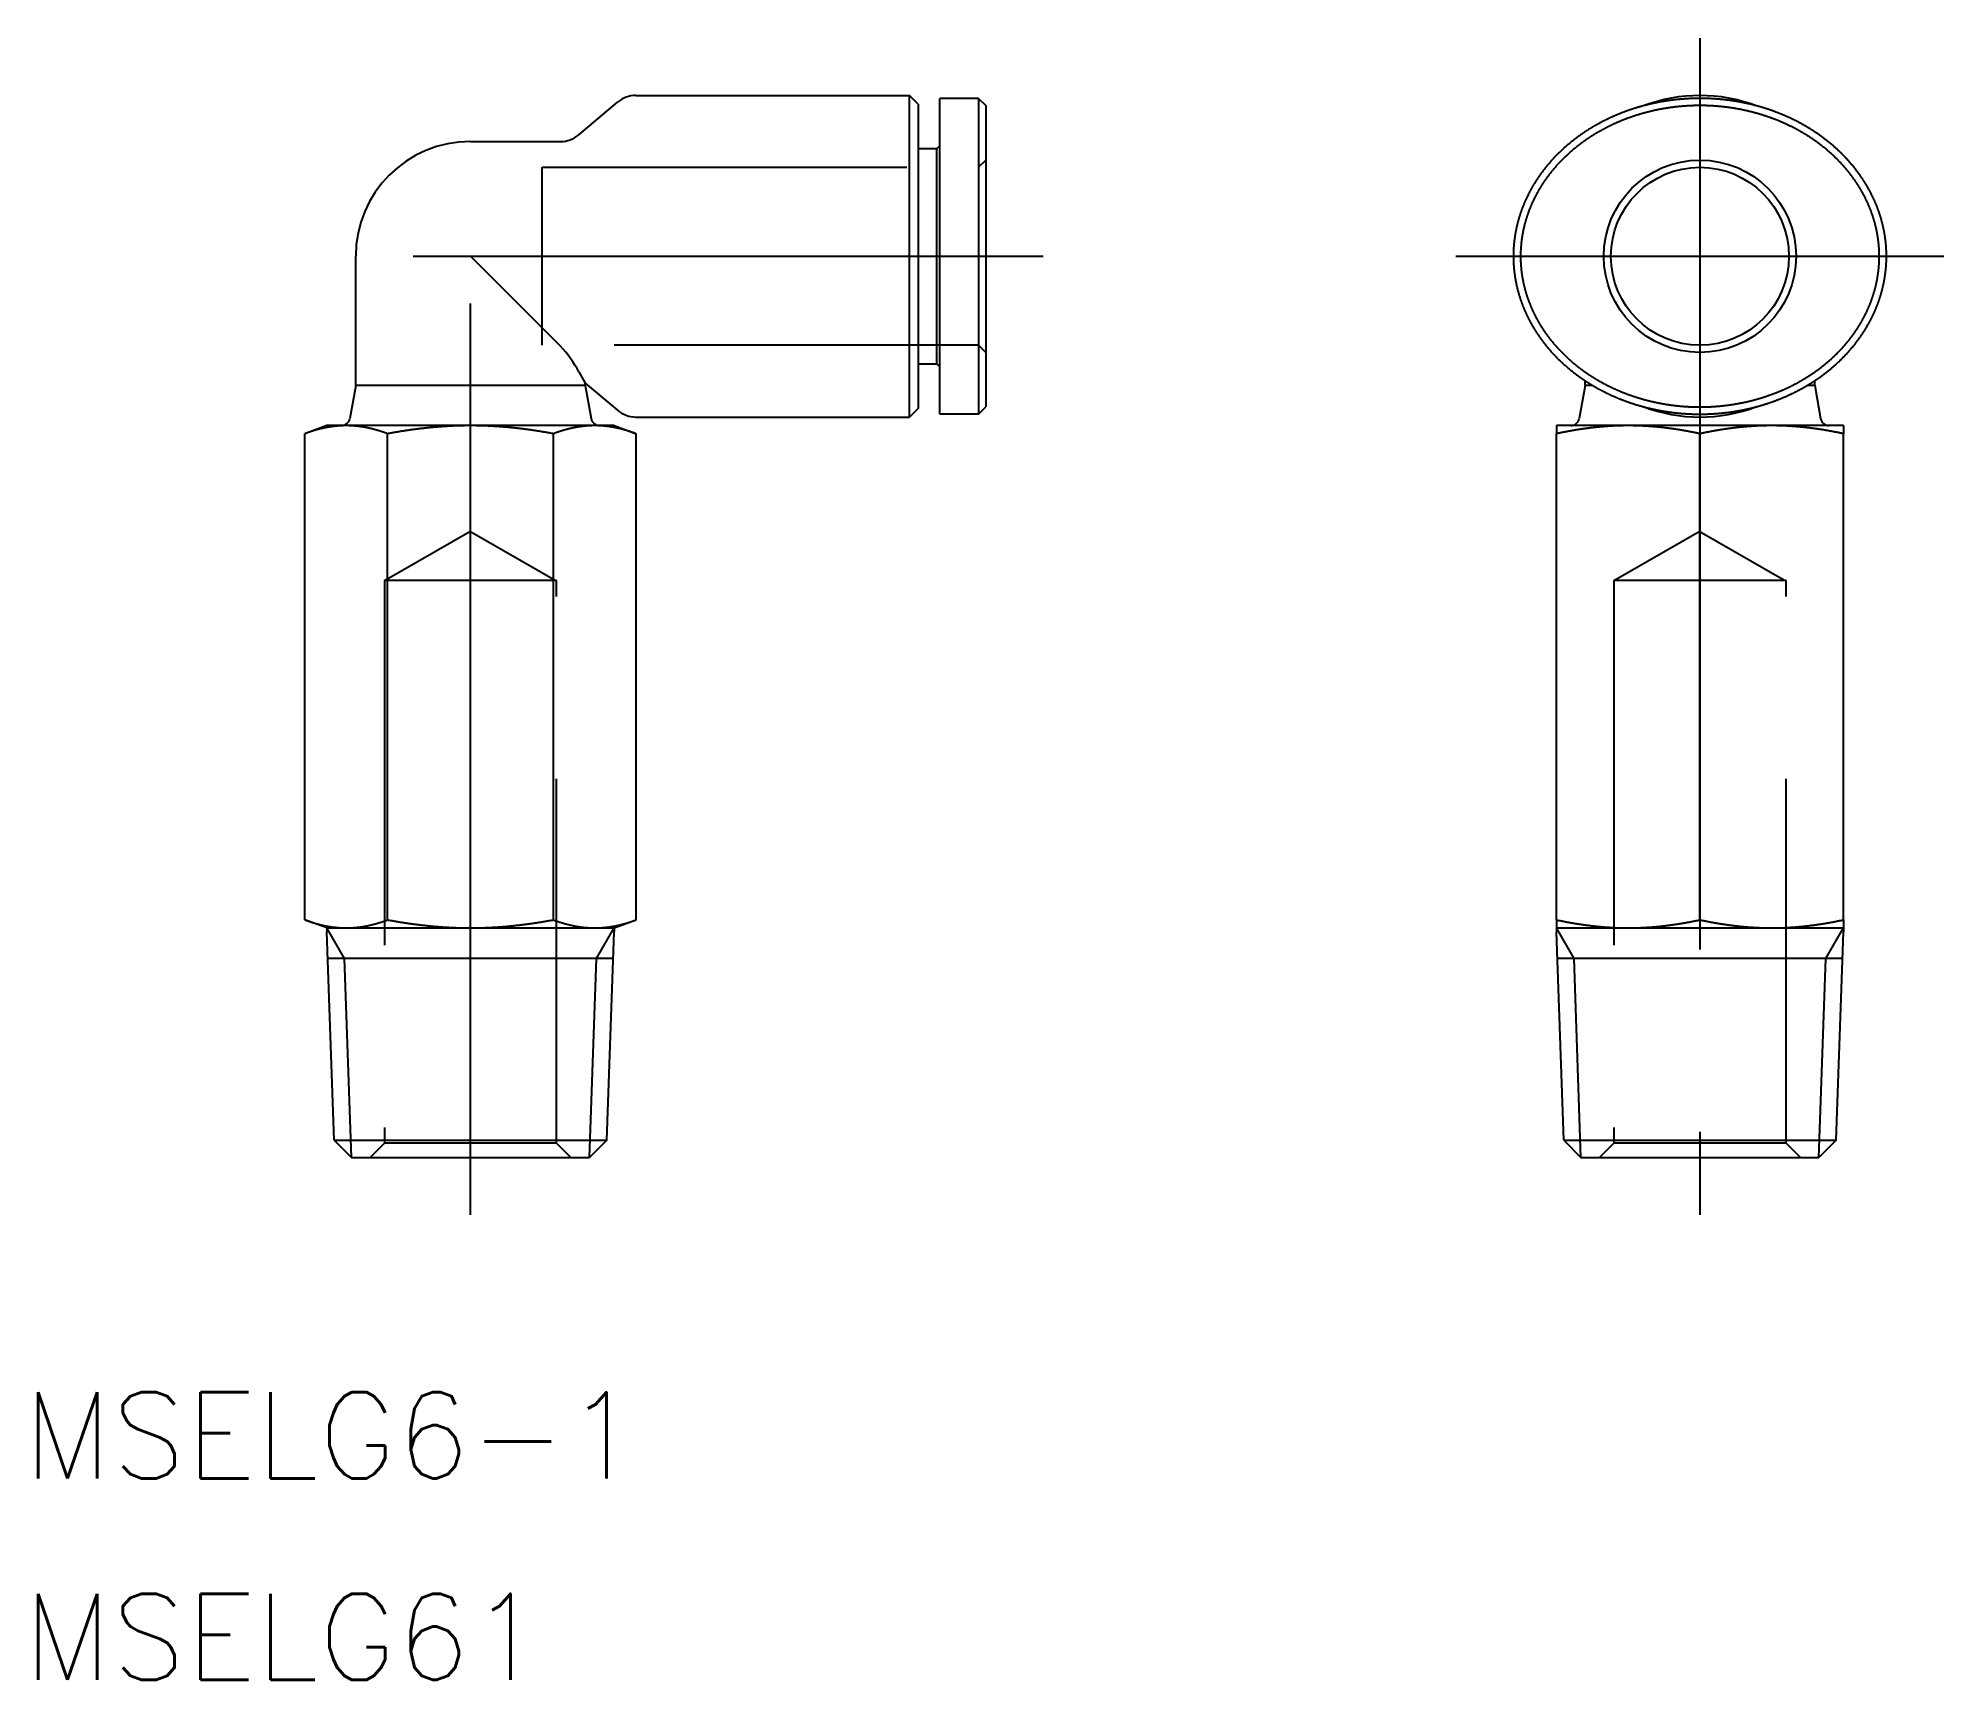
# Model space of a CAD drawing. Extents: x -15.1 to 51.3, y -18.2 to 39.
import ezdxf

# ---------------------------------------------------------------- set-up
doc = ezdxf.new("R2010")
doc.units = 0
doc.linetypes.add('CENTER', pattern=[50.8, 31.75, -6.35, 6.35, -6.35])
doc.linetypes.add('DASHED', pattern=[19.05, 12.7, -6.35])
doc.layers.get('0').update_dxf_attribs({"linetype": 'CONTINUOUS'})
doc.layers.add('CENTER', color=1, linetype='CENTER')
doc.styles.get("Standard").update_dxf_attribs({"font": 'txt.shx', "height": 3, "bigfont": 'bigfont.shx'})

msp = doc.modelspace()

# ---------------------------------------------------------------- texts
at = {"color": 7, "linetype": 'CONTINUOUS'}
for s, p in [('MSELG6-1', (-15.578908, -11.17529)), ('MSELG61', (-15.578908, -18.196593))]:
    msp.add_text(s, height=3, dxfattribs=at).set_placement(p)

# ---------------------------------------------------------------- linework, layer by layer
at = {"color": 7, "linetype": 'CONTINUOUS'}
for p, q in [((3.779168, 35.635089), (5.120832, 36.764911)), ((5.764968, 37), (15.3, 37)), ((15.3, 25.8), (15.3, 37)), ((15.6, 36.7), (15.3, 37)), ((15.6, 36.7), (15.6, 26.1)), ((16.35, 25.9), (16.35, 36.9)), ((17.7, 36.9), (16.35, 36.9)), ((17.7, 36.900003), (17.7, 25.899961)), ((17.7, 36.9), (17.95, 36.65)), ((17.95, 36.650002), (17.95, 26.149964)), ((0, 35.4), (3.135032, 35.4)), ((16.25, 35.15), (16.35, 35.25)), ((15.6, 35.15), (16.25, 35.15)), ((16.25, 27.65), (16.25, 35.15)), ((-4, 26.9), (-4, 31.4)), ((3.135032, 28.264968), (0, 31.4)), ((3.778766, 27.372606), (3.999582, 26.978713)), ((15.6, 27.65), (16.25, 27.65)), ((16.25, 27.65), (16.35, 27.55)), ((-4, 26.9), (-4.205846, 25.747263)), ((4, 26.9), (-4, 26.9)), ((4, 26.978947), (5.120832, 26.035089)), ((4, 26.9), (4, 26.978947)), ((4, 26.9), (4.205846, 25.747263)), ((38.833685, 26.9), (38.627839, 25.747263)), ((38.833685, 26.9), (38.833685, 27.064752)), ((39.096447, 26.9), (38.833685, 26.9)), ((46.833685, 26.9), (46.570922, 26.9)), ((46.833685, 26.9), (46.833685, 27.064752)), ((46.833685, 26.9), (47.039531, 25.747263)), ((15.6, 26.1), (15.3, 25.8)), ((17.7, 25.9), (16.35, 25.9)), ((17.7, 25.9), (17.95, 26.15)), ((-5, 25.5), (-5.773503, 25.218468)), ((5, 25.5), (-5, 25.5)), ((5, 25.5), (5.773503, 25.218468)), ((5.764968, 25.8), (15.3, 25.8)), ((47.833685, 25.5), (37.833685, 25.5)), ((37.833685, 25.5), (37.833685, 25.218468)), ((47.833685, 25.5), (47.833685, 25.218468)), ((-5.773503, 8.281532), (-5.773503, 25.218468)), ((-2.886751, 8.281532), (-2.886751, 25.218468)), ((2.886751, 8.281532), (2.886751, 25.218468)), ((5.773503, 8.281532), (5.773503, 25.218468)), ((37.833685, 8.281532), (37.833685, 25.218468)), ((42.833685, 8.281532), (42.833685, 25.218468)), ((47.833685, 8.281532), (47.833685, 25.218468)), ((-5, 8), (-5.773503, 8.281532)), ((-5, 8), (-5, 7.86453)), ((-5, 8), (5, 8)), ((5, 8), (5.773503, 8.281532)), ((5, 8), (5, 7.86453)), ((37.833685, 8.281532), (37.833685, 8)), ((37.833685, 8), (37.833685, 7.86453)), ((37.833685, 8), (47.833685, 8)), ((47.833685, 8.281532), (47.833685, 8)), ((47.833685, 8), (47.833685, 7.86453)), ((-4.746388, 0.602023), (-5, 7.86453)), ((4.746388, 0.602023), (5, 7.86453)), ((38.087297, 0.602023), (37.833685, 7.86453)), ((47.580072, 0.602023), (47.833685, 7.86453)), ((4.967631, 6.937614), (-4.967631, 6.937614)), ((47.801316, 6.937614), (37.866053, 6.937614)), ((-4.746388, 0.602023), (4.746388, 0.602023)), ((-4.746388, 0.602023), (-4.144365, 0)), ((-4.144365, 0), (4.144365, 0)), ((4.746388, 0.602023), (4.144365, 0)), ((38.087297, 0.602023), (47.580072, 0.602023)), ((38.087297, 0.602023), (38.68932, 0)), ((38.68932, 0), (46.978049, 0)), ((47.580072, 0.602023), (46.978049, 0))]:
    msp.add_line(p, q, dxfattribs=at)
at = {"color": 3, "linetype": 'DASHED'}
for p, q in [((17.95, 34.75), (17.7, 34.5)), ((2.5, 34.5), (17.7, 34.5)), ((2.5, 28.3), (2.5, 34.5)), ((17.7, 28.3), (2.5, 28.3)), ((17.95, 28.05), (17.7, 28.3)), ((-3, 20.1), (-0.027296, 21.816291)), ((2.945408, 20.1), (-0.027296, 21.816291)), ((39.833685, 20.1), (42.806389, 21.816291)), ((45.779093, 20.1), (42.806389, 21.816291)), ((-3, 20.1), (-3, 0.5)), ((3, 20.1), (-3, 20.1)), ((3, 0.5), (3, 20.1)), ((39.833685, 20.1), (39.833685, 0.5)), ((45.833685, 20.1), (39.833685, 20.1)), ((45.833685, 0.5), (45.833685, 20.1)), ((-3, 0.5), (-3.5, 0)), ((3, 0.5), (-3, 0.5)), ((3.5, 0), (3, 0.5)), ((39.833685, 0.5), (39.333685, 0)), ((45.833685, 0.5), (39.833685, 0.5)), ((46.333685, 0), (45.833685, 0.5))]:
    msp.add_line(p, q, dxfattribs=at)
at = {"color": 3, "linetype": 'CONTINUOUS'}
for p, q in [((-4.386631, 6.937614), (-5, 8)), ((4.386631, 6.937614), (5, 8)), ((38.447053, 6.937614), (37.833685, 8)), ((47.220316, 6.937614), (47.833685, 8)), ((-4.144365, 0), (-4.386631, 6.937614)), ((4.144365, 0), (4.386631, 6.937614)), ((38.68932, 0), (38.447053, 6.937614)), ((46.978049, 0), (47.220316, 6.937614))]:
    msp.add_line(p, q, dxfattribs=at)
at = {"color": 7}
for points in [[(49.3337, 31.4, 0), (49.3337, 31.4109, 0), (49.3336, 31.4219, 0), (49.3336, 31.4328, 0), (49.3335, 31.4438, 0), (49.3334, 31.4548, 0), (49.3332, 31.4658, 0), (49.3331, 31.4768, 0), (49.3329, 31.4878, 0), (49.3327, 31.4989, 0), (49.3324, 31.5099, 0), (49.3322, 31.521, 0), (49.3319, 31.5321, 0), (49.3316, 31.5432, 0), (49.3312, 31.5544, 0), (49.3308, 31.5655, 0), (49.3304, 31.5767, 0), (49.33, 31.5879, 0), (49.3295, 31.5991, 0), (49.329, 31.6104, 0), (49.3285, 31.6216, 0), (49.328, 31.6329, 0), (49.3274, 31.6442, 0), (49.3268, 31.6556, 0), (49.3262, 31.6669, 0), (49.3255, 31.6783, 0), (49.3248, 31.6897, 0), (49.3241, 31.7011, 0), (49.3233, 31.7126, 0), (49.3225, 31.7241, 0), (49.3217, 31.7356, 0), (49.3208, 31.7472, 0), (49.32, 31.7588, 0), (49.3191, 31.7704, 0), (49.3181, 31.782, 0), (49.3171, 31.7937, 0), (49.3161, 31.8054, 0), (49.3151, 31.8171, 0), (49.314, 31.8289, 0), (49.3129, 31.8407, 0), (49.3117, 31.8525, 0), (49.3105, 31.8644, 0), (49.3093, 31.8763, 0), (49.3081, 31.8882, 0), (49.3068, 31.9002, 0), (49.3055, 31.9122, 0), (49.3041, 31.9242, 0), (49.3027, 31.9363, 0), (49.3013, 31.9484, 0), (49.2998, 31.9606, 0), (49.2983, 31.9728, 0), (49.2968, 31.985, 0), (49.2952, 31.9973, 0), (49.2936, 32.0096, 0), (49.292, 32.022, 0), (49.2903, 32.0344, 0), (49.2886, 32.0469, 0), (49.2868, 32.0593, 0), (49.285, 32.0719, 0), (49.2832, 32.0845, 0), (49.2813, 32.0971, 0), (49.2793, 32.1098, 0), (49.2774, 32.1225, 0), (49.2754, 32.1353, 0), (49.2733, 32.1481, 0), (49.2712, 32.161, 0), (49.269, 32.1739, 0), (49.2668, 32.1869, 0), (49.2646, 32.1999, 0), (49.2623, 32.213, 0), (49.26, 32.2261, 0), (49.2576, 32.2393, 0), (49.2551, 32.2525, 0), (49.2526, 32.2658, 0), (49.2501, 32.2792, 0), (49.2475, 32.2926, 0), (49.2449, 32.306, 0), (49.2422, 32.3196, 0), (49.2395, 32.3331, 0), (49.2367, 32.3468, 0), (49.2338, 32.3605, 0), (49.2309, 32.3743, 0), (49.2279, 32.3881, 0), (49.2249, 32.402, 0), (49.2218, 32.416, 0), (49.2187, 32.43, 0), (49.2155, 32.4441, 0), (49.2122, 32.4582, 0), (49.2089, 32.4724, 0), (49.2055, 32.4867, 0), (49.2021, 32.5011, 0), (49.1986, 32.5155, 0), (49.195, 32.5299, 0), (49.1914, 32.5444, 0), (49.1877, 32.559, 0), (49.184, 32.5736, 0), (49.1802, 32.5883, 0), (49.1763, 32.603, 0), (49.1723, 32.6178, 0), (49.1683, 32.6326, 0), (49.1643, 32.6475, 0), (49.1601, 32.6624, 0), (49.1559, 32.6774, 0), (49.1517, 32.6924, 0), (49.1473, 32.7075, 0), (49.1429, 32.7226, 0), (49.1385, 32.7378, 0), (49.1339, 32.753, 0), (49.1293, 32.7682, 0), (49.1247, 32.7835, 0), (49.1199, 32.7988, 0), (49.1151, 32.8142, 0), (49.1103, 32.8296, 0), (49.1053, 32.845, 0), (49.1003, 32.8605, 0), (49.0952, 32.876, 0), (49.0901, 32.8915, 0), (49.0849, 32.907, 0), (49.0796, 32.9226, 0), (49.0742, 32.9382, 0), (49.0688, 32.9539, 0), (49.0633, 32.9695, 0), (49.0578, 32.9852, 0), (49.0522, 33.0009, 0), (49.0465, 33.0167, 0), (49.0407, 33.0324, 0), (49.0349, 33.0482, 0), (49.029, 33.064, 0), (49.023, 33.0798, 0), (49.017, 33.0956, 0), (49.0109, 33.1115, 0), (49.0048, 33.1273, 0), (48.9985, 33.1432, 0), (48.9922, 33.1591, 0), (48.9859, 33.175, 0), (48.9794, 33.1909, 0), (48.9729, 33.2068, 0), (48.9664, 33.2227, 0), (48.9597, 33.2386, 0), (48.953, 33.2546, 0), (48.9462, 33.2705, 0), (48.9394, 33.2864, 0), (48.9325, 33.3024, 0), (48.9255, 33.3183, 0), (48.9185, 33.3342, 0), (48.9114, 33.3502, 0), (48.9042, 33.3661, 0), (48.8969, 33.382, 0), (48.8896, 33.398, 0), (48.8823, 33.4139, 0), (48.8748, 33.4298, 0), (48.8673, 33.4457, 0), (48.8598, 33.4616, 0), (48.8521, 33.4775, 0), (48.8444, 33.4934, 0), (48.8367, 33.5092, 0), (48.8289, 33.5251, 0), (48.821, 33.5409, 0), (48.813, 33.5568, 0), (48.805, 33.5726, 0), (48.7969, 33.5884, 0), (48.7888, 33.6042, 0), (48.7806, 33.62, 0), (48.7724, 33.6358, 0), (48.764, 33.6515, 0), (48.7557, 33.6673, 0), (48.7472, 33.683, 0), (48.7387, 33.6987, 0), (48.7301, 33.7144, 0), (48.7215, 33.7301, 0), (48.7128, 33.7457, 0), (48.7041, 33.7614, 0), (48.6953, 33.777, 0), (48.6864, 33.7926, 0), (48.6775, 33.8082, 0), (48.6685, 33.8237, 0), (48.6595, 33.8393, 0), (48.6504, 33.8548, 0), (48.6412, 33.8703, 0), (48.632, 33.8857, 0), (48.6227, 33.9012, 0), (48.6133, 33.9166, 0), (48.6039, 33.932, 0), (48.5945, 33.9473, 0), (48.585, 33.9627, 0), (48.5754, 33.978, 0), (48.5657, 33.9934, 0), (48.556, 34.0086, 0), (48.5463, 34.0239, 0), (48.5364, 34.0392, 0), (48.5266, 34.0544, 0), (48.5166, 34.0696, 0), (48.5066, 34.0848, 0), (48.4965, 34.1, 0), (48.4864, 34.1151, 0), (48.4762, 34.1302, 0), (48.466, 34.1453, 0), (48.4557, 34.1604, 0), (48.4453, 34.1754, 0), (48.4349, 34.1904, 0), (48.4244, 34.2054, 0), (48.4139, 34.2204, 0), (48.4033, 34.2354, 0), (48.3926, 34.2503, 0), (48.3819, 34.2652, 0), (48.3711, 34.2801, 0), (48.3603, 34.2949, 0), (48.3494, 34.3097, 0), (48.3385, 34.3245, 0), (48.3275, 34.3393, 0), (48.3164, 34.3541, 0), (48.3053, 34.3688, 0), (48.2941, 34.3835, 0), (48.2829, 34.3981, 0), (48.2716, 34.4128, 0), (48.2603, 34.4274, 0), (48.2489, 34.442, 0), (48.2374, 34.4565, 0), (48.2259, 34.471, 0), (48.2143, 34.4855, 0), (48.2027, 34.5, 0), (48.191, 34.5144, 0), (48.1793, 34.5288, 0), (48.1675, 34.5432, 0), (48.1556, 34.5576, 0), (48.1437, 34.5719, 0), (48.1318, 34.5862, 0), (48.1198, 34.6004, 0), (48.1077, 34.6147, 0), (48.0956, 34.6289, 0), (48.0834, 34.643, 0), (48.0712, 34.6572, 0), (48.0589, 34.6713, 0), (48.0466, 34.6853, 0), (48.0342, 34.6994, 0), (48.0217, 34.7134, 0), (48.0092, 34.7273, 0), (47.9967, 34.7413, 0), (47.9841, 34.7552, 0), (47.9714, 34.7691, 0), (47.9587, 34.7829, 0), (47.946, 34.7967, 0), (47.9331, 34.8105, 0), (47.9203, 34.8242, 0), (47.9074, 34.8379, 0), (47.8944, 34.8516, 0), (47.8814, 34.8652, 0), (47.8683, 34.8788, 0), (47.8552, 34.8924, 0), (47.842, 34.9059, 0), (47.8287, 34.9194, 0), (47.8155, 34.9328, 0), (47.8021, 34.9462, 0), (47.7888, 34.9596, 0), (47.7753, 34.9729, 0), (47.7618, 34.9862, 0), (47.7483, 34.9995, 0), (47.7347, 35.0127, 0), (47.7211, 35.0259, 0), (47.7075, 35.039, 0), (47.6937, 35.0521, 0), (47.68, 35.0652, 0), (47.6662, 35.0782, 0), (47.6523, 35.0912, 0), (47.6384, 35.1041, 0), (47.6245, 35.117, 0), (47.6105, 35.1299, 0), (47.5964, 35.1427, 0), (47.5824, 35.1555, 0), (47.5682, 35.1682, 0), (47.5541, 35.1809, 0), (47.5399, 35.1935, 0), (47.5256, 35.2062, 0), (47.5113, 35.2187, 0), (47.497, 35.2312, 0), (47.4826, 35.2437, 0), (47.4682, 35.2562, 0), (47.4537, 35.2686, 0), (47.4392, 35.2809, 0), (47.4247, 35.2932, 0), (47.4101, 35.3055, 0), (47.3955, 35.3177, 0), (47.3808, 35.3299, 0), (47.3662, 35.342, 0), (47.3514, 35.3541, 0), (47.3367, 35.3662, 0), (47.3218, 35.3782, 0), (47.307, 35.3901, 0), (47.2921, 35.402, 0), (47.2772, 35.4139, 0), (47.2623, 35.4257, 0), (47.2473, 35.4375, 0), (47.2322, 35.4492, 0), (47.2172, 35.4609, 0), (47.2021, 35.4725, 0), (47.187, 35.4841, 0), (47.1718, 35.4957, 0), (47.1566, 35.5071, 0), (47.1414, 35.5186, 0), (47.1261, 35.53, 0), (47.1109, 35.5413, 0), (47.0955, 35.5526, 0), (47.0802, 35.5639, 0), (47.0648, 35.5751, 0), (47.0494, 35.5863, 0), (47.034, 35.5974, 0), (47.0185, 35.6084, 0), (47.003, 35.6194, 0), (46.9874, 35.6304, 0), (46.9719, 35.6413, 0), (46.9563, 35.6522, 0), (46.9407, 35.663, 0), (46.925, 35.6738, 0), (46.9094, 35.6845, 0), (46.8937, 35.6951, 0), (46.8779, 35.7057, 0), (46.8622, 35.7163, 0), (46.8464, 35.7268, 0), (46.8306, 35.7373, 0), (46.8148, 35.7477, 0), (46.799, 35.758, 0), (46.7831, 35.7683, 0), (46.7672, 35.7786, 0), (46.7513, 35.7888, 0), (46.7354, 35.7989, 0), (46.7194, 35.809, 0), (46.7035, 35.819, 0), (46.6875, 35.829, 0), (46.6715, 35.839, 0), (46.6555, 35.8488, 0), (46.6394, 35.8587, 0), (46.6234, 35.8684, 0), (46.6073, 35.8782, 0), (46.5912, 35.8878, 0), (46.5751, 35.8975, 0), (46.559, 35.907, 0), (46.5429, 35.9165, 0), (46.5267, 35.926, 0), (46.5105, 35.9354, 0), (46.4944, 35.9448, 0), (46.4782, 35.9541, 0), (46.4619, 35.9633, 0), (46.4457, 35.9725, 0), (46.4295, 35.9817, 0), (46.4132, 35.9908, 0), (46.3969, 35.9999, 0), (46.3807, 36.0089, 0), (46.3644, 36.0178, 0), (46.3481, 36.0267, 0), (46.3317, 36.0355, 0), (46.3154, 36.0443, 0), (46.2991, 36.0531, 0), (46.2827, 36.0618, 0), (46.2664, 36.0704, 0), (46.25, 36.079, 0), (46.2336, 36.0875, 0), (46.2172, 36.096, 0), (46.2008, 36.1045, 0), (46.1844, 36.1128, 0), (46.168, 36.1212, 0), (46.1515, 36.1295, 0), (46.1351, 36.1377, 0), (46.1186, 36.1459, 0), (46.1022, 36.154, 0), (46.0857, 36.1621, 0), (46.0693, 36.1701, 0), (46.0528, 36.1781, 0), (46.0363, 36.186, 0), (46.0198, 36.1939, 0), (46.0033, 36.2017, 0), (45.9868, 36.2095, 0), (45.9703, 36.2172, 0), (45.9538, 36.2249, 0), (45.9373, 36.2325, 0), (45.9208, 36.2401, 0), (45.9043, 36.2476, 0), (45.8877, 36.2551, 0), (45.8712, 36.2625, 0), (45.8547, 36.2699, 0), (45.8381, 36.2772, 0), (45.8216, 36.2844, 0), (45.8051, 36.2917, 0), (45.7885, 36.2988, 0), (45.772, 36.306, 0), (45.7555, 36.313, 0), (45.7389, 36.32, 0), (45.7224, 36.327, 0), (45.7058, 36.3339, 0), (45.6893, 36.3408, 0), (45.6728, 36.3476, 0), (45.6562, 36.3544, 0), (45.6397, 36.3611, 0), (45.6231, 36.3678, 0), (45.6066, 36.3744, 0), (45.59, 36.381, 0), (45.5735, 36.3875, 0), (45.5569, 36.394, 0), (45.5404, 36.4005, 0), (45.5238, 36.4069, 0), (45.5073, 36.4132, 0), (45.4907, 36.4195, 0), (45.4741, 36.4258, 0), (45.4576, 36.432, 0), (45.441, 36.4382, 0), (45.4244, 36.4443, 0), (45.4079, 36.4504, 0), (45.3913, 36.4564, 0), (45.3747, 36.4624, 0), (45.3581, 36.4683, 0), (45.3416, 36.4742, 0), (45.325, 36.4801, 0), (45.3084, 36.4859, 0), (45.2918, 36.4916, 0), (45.2752, 36.4973, 0), (45.2586, 36.503, 0), (45.242, 36.5086, 0), (45.2255, 36.5142, 0), (45.2089, 36.5198, 0), (45.1923, 36.5253, 0), (45.1757, 36.5307, 0), (45.1591, 36.5361, 0), (45.1425, 36.5415, 0), (45.1259, 36.5468, 0), (45.1093, 36.5521, 0), (45.0927, 36.5573, 0), (45.0761, 36.5625, 0), (45.0595, 36.5676, 0), (45.0429, 36.5727, 0), (45.0263, 36.5778, 0), (45.0097, 36.5828, 0), (44.9931, 36.5878, 0), (44.9764, 36.5927, 0), (44.9598, 36.5976, 0), (44.9432, 36.6024, 0), (44.9266, 36.6072, 0), (44.91, 36.612, 0), (44.8934, 36.6167, 0), (44.8768, 36.6214, 0), (44.8601, 36.626, 0), (44.8435, 36.6306, 0), (44.8269, 36.6351, 0), (44.8103, 36.6396, 0), (44.7937, 36.6441, 0), (44.7771, 36.6485, 0), (44.7604, 36.6529, 0), (44.7438, 36.6572, 0), (44.7272, 36.6615, 0), (44.7106, 36.6658, 0), (44.6939, 36.67, 0), (44.6773, 36.6742, 0), (44.6607, 36.6783, 0), (44.6441, 36.6824, 0), (44.6274, 36.6865, 0), (44.6108, 36.6905, 0), (44.5942, 36.6945, 0), (44.5775, 36.6984, 0), (44.5609, 36.7023, 0), (44.5443, 36.7062, 0), (44.5277, 36.71, 0), (44.511, 36.7137, 0), (44.4944, 36.7175, 0), (44.4778, 36.7212, 0), (44.4611, 36.7248, 0), (44.4445, 36.7284, 0), (44.4279, 36.732, 0), (44.4112, 36.7356, 0), (44.3946, 36.7391, 0), (44.378, 36.7425, 0), (44.3613, 36.7459, 0), (44.3447, 36.7493, 0), (44.3281, 36.7527, 0), (44.3114, 36.756, 0), (44.2948, 36.7592, 0), (44.2782, 36.7625, 0), (44.2615, 36.7657, 0), (44.2449, 36.7688, 0), (44.2283, 36.7719, 0), (44.2116, 36.775, 0), (44.195, 36.778, 0), (44.1784, 36.781, 0), (44.1617, 36.784, 0), (44.1451, 36.7869, 0), (44.1284, 36.7898, 0), (44.1118, 36.7927, 0), (44.0952, 36.7955, 0), (44.0785, 36.7982, 0), (44.0619, 36.801, 0), (44.0452, 36.8037, 0), (44.0286, 36.8063, 0), (44.012, 36.8089, 0), (43.9953, 36.8115, 0), (43.9787, 36.8141, 0), (43.962, 36.8166, 0), (43.9454, 36.819, 0), (43.9287, 36.8215, 0), (43.9121, 36.8239, 0), (43.8955, 36.8262, 0), (43.8788, 36.8285, 0), (43.8622, 36.8308, 0), (43.8455, 36.833, 0), (43.8289, 36.8353, 0), (43.8122, 36.8374, 0), (43.7956, 36.8395, 0), (43.7789, 36.8416, 0), (43.7623, 36.8437, 0), (43.7456, 36.8457, 0), (43.729, 36.8477, 0), (43.7123, 36.8496, 0), (43.6957, 36.8515, 0), (43.679, 36.8534, 0), (43.6624, 36.8552, 0), (43.6457, 36.857, 0), (43.6291, 36.8588, 0), (43.6124, 36.8605, 0), (43.5958, 36.8622, 0), (43.5791, 36.8638, 0), (43.5625, 36.8654, 0), (43.5458, 36.867, 0), (43.5292, 36.8685, 0), (43.5125, 36.87, 0), (43.4959, 36.8715, 0), (43.4792, 36.8729, 0), (43.4626, 36.8743, 0), (43.4459, 36.8756, 0), (43.4293, 36.877, 0), (43.4126, 36.8782, 0), (43.3959, 36.8795, 0), (43.3793, 36.8807, 0), (43.3626, 36.8818, 0), (43.346, 36.883, 0), (43.3293, 36.8841, 0), (43.3127, 36.8851, 0), (43.296, 36.8861, 0), (43.2793, 36.8871, 0), (43.2627, 36.8881, 0), (43.246, 36.889, 0), (43.2294, 36.8899, 0), (43.2127, 36.8907, 0), (43.1961, 36.8915, 0), (43.1794, 36.8923, 0), (43.1627, 36.893, 0), (43.1461, 36.8937, 0), (43.1294, 36.8943, 0), (43.1128, 36.895, 0), (43.0961, 36.8955, 0), (43.0794, 36.8961, 0), (43.0628, 36.8966, 0), (43.0461, 36.8971, 0), (43.0295, 36.8975, 0), (43.0128, 36.8979, 0), (42.9961, 36.8983, 0), (42.9795, 36.8986, 0), (42.9628, 36.8989, 0), (42.9462, 36.8992, 0), (42.9295, 36.8994, 0), (42.9128, 36.8996, 0), (42.8962, 36.8997, 0), (42.8795, 36.8999, 0), (42.8628, 36.8999, 0), (42.8462, 36.9, 0), (42.8295, 36.9, 0), (42.8129, 36.9, 0), (42.7962, 36.8999, 0), (42.7795, 36.8998, 0), (42.7629, 36.8997, 0), (42.7462, 36.8995, 0), (42.7295, 36.8993, 0), (42.7129, 36.8991, 0), (42.6962, 36.8988, 0), (42.6796, 36.8985, 0), (42.6629, 36.8981, 0), (42.6462, 36.8977, 0), (42.6296, 36.8973, 0), (42.6129, 36.8968, 0), (42.5963, 36.8963, 0), (42.5796, 36.8958, 0), (42.563, 36.8952, 0), (42.5463, 36.8946, 0), (42.5297, 36.894, 0), (42.513, 36.8933, 0), (42.4964, 36.8926, 0), (42.4797, 36.8918, 0), (42.4631, 36.8911, 0), (42.4464, 36.8902, 0), (42.4298, 36.8894, 0), (42.4132, 36.8885, 0), (42.3965, 36.8876, 0), (42.3799, 36.8866, 0), (42.3633, 36.8856, 0), (42.3466, 36.8845, 0), (42.33, 36.8835, 0), (42.3134, 36.8824, 0), (42.2968, 36.8812, 0), (42.2801, 36.88, 0), (42.2635, 36.8788, 0), (42.2469, 36.8776, 0), (42.2303, 36.8763, 0), (42.2137, 36.8749, 0), (42.1971, 36.8736, 0), (42.1805, 36.8722, 0), (42.1639, 36.8707, 0), (42.1473, 36.8693, 0), (42.1307, 36.8677, 0), (42.1141, 36.8662, 0), (42.0975, 36.8646, 0), (42.0809, 36.863, 0), (42.0644, 36.8613, 0), (42.0478, 36.8597, 0), (42.0312, 36.8579, 0), (42.0147, 36.8562, 0), (41.9981, 36.8544, 0), (41.9815, 36.8525, 0), (41.965, 36.8507, 0), (41.9484, 36.8488, 0), (41.9319, 36.8468, 0), (41.9153, 36.8448, 0), (41.8988, 36.8428, 0), (41.8823, 36.8408, 0), (41.8657, 36.8387, 0), (41.8492, 36.8366, 0), (41.8327, 36.8344, 0), (41.8162, 36.8322, 0), (41.7997, 36.83, 0), (41.7831, 36.8277, 0), (41.7666, 36.8254, 0), (41.7502, 36.823, 0), (41.7337, 36.8207, 0), (41.7172, 36.8183, 0), (41.7007, 36.8158, 0), (41.6842, 36.8133, 0), (41.6677, 36.8108, 0), (41.6513, 36.8082, 0), (41.6348, 36.8056, 0), (41.6184, 36.803, 0), (41.6019, 36.8003, 0), (41.5855, 36.7976, 0), (41.569, 36.7949, 0), (41.5526, 36.7921, 0), (41.5362, 36.7893, 0), (41.5198, 36.7865, 0), (41.5034, 36.7836, 0), (41.487, 36.7807, 0), (41.4706, 36.7777, 0), (41.4542, 36.7747, 0), (41.4378, 36.7717, 0), (41.4214, 36.7686, 0), (41.405, 36.7655, 0), (41.3887, 36.7624, 0), (41.3723, 36.7592, 0), (41.356, 36.756, 0), (41.3396, 36.7527, 0), (41.3233, 36.7495, 0), (41.3069, 36.7461, 0), (41.2906, 36.7428, 0), (41.2743, 36.7394, 0), (41.258, 36.736, 0), (41.2417, 36.7325, 0), (41.2254, 36.729, 0), (41.2091, 36.7255, 0), (41.1928, 36.7219, 0), (41.1766, 36.7183, 0), (41.1603, 36.7146, 0), (41.1441, 36.7109, 0), (41.1278, 36.7072, 0), (41.1116, 36.7035, 0), (41.0953, 36.6997, 0), (41.0791, 36.6958, 0), (41.0629, 36.692, 0), (41.0467, 36.6881, 0), (41.0305, 36.6841, 0), (41.0143, 36.6802, 0), (40.9981, 36.6762, 0), (40.982, 36.6721, 0), (40.9658, 36.668, 0), (40.9496, 36.6639, 0), (40.9335, 36.6598, 0), (40.9174, 36.6556, 0), (40.9012, 36.6513, 0), (40.8851, 36.6471, 0), (40.869, 36.6428, 0), (40.8529, 36.6384, 0), (40.8368, 36.6341, 0), (40.8207, 36.6296, 0), (40.8047, 36.6252, 0), (40.7886, 36.6207, 0), (40.7725, 36.6162, 0), (40.7565, 36.6116, 0), (40.7405, 36.607, 0), (40.7245, 36.6024, 0), (40.7084, 36.5977, 0), (40.6924, 36.593, 0), (40.6764, 36.5883, 0), (40.6605, 36.5835, 0), (40.6445, 36.5787, 0), (40.6285, 36.5738, 0), (40.6126, 36.569, 0), (40.5966, 36.564, 0), (40.5807, 36.5591, 0), (40.5648, 36.5541, 0), (40.5489, 36.549, 0), (40.533, 36.544, 0), (40.5171, 36.5389, 0), (40.5012, 36.5337, 0), (40.4854, 36.5285, 0), (40.4695, 36.5233, 0), (40.4537, 36.5181, 0), (40.4379, 36.5128, 0), (40.422, 36.5074, 0), (40.4062, 36.5021, 0), (40.3904, 36.4967, 0), (40.3746, 36.4912, 0), (40.3589, 36.4858, 0), (40.3431, 36.4803, 0), (40.3274, 36.4747, 0), (40.3116, 36.4691, 0), (40.2959, 36.4635, 0), (40.2802, 36.4578, 0), (40.2645, 36.4521, 0), (40.2488, 36.4464, 0), (40.2331, 36.4406, 0), (40.2175, 36.4348, 0), (40.2018, 36.429, 0), (40.1862, 36.4231, 0), (40.1706, 36.4172, 0), (40.155, 36.4112, 0), (40.1394, 36.4052, 0), (40.1238, 36.3992, 0), (40.1082, 36.3932, 0), (40.0926, 36.387, 0), (40.0771, 36.3809, 0), (40.0616, 36.3747, 0), (40.046, 36.3685, 0), (40.0305, 36.3623, 0), (40.015, 36.356, 0), (39.9996, 36.3497, 0), (39.9841, 36.3433, 0), (39.9686, 36.3369, 0), (39.9532, 36.3305, 0), (39.9378, 36.324, 0), (39.9224, 36.3175, 0), (39.907, 36.3109, 0), (39.8916, 36.3043, 0), (39.8762, 36.2977, 0), (39.8608, 36.291, 0), (39.8455, 36.2843, 0), (39.8302, 36.2776, 0), (39.8148, 36.2708, 0), (39.7995, 36.264, 0), (39.7843, 36.2572, 0), (39.769, 36.2503, 0), (39.7537, 36.2434, 0), (39.7385, 36.2364, 0), (39.7233, 36.2294, 0), (39.7081, 36.2224, 0), (39.6929, 36.2153, 0), (39.6777, 36.2082, 0), (39.6625, 36.201, 0), (39.6474, 36.1938, 0), (39.6322, 36.1866, 0), (39.6171, 36.1793, 0), (39.602, 36.172, 0), (39.5869, 36.1647, 0), (39.5719, 36.1573, 0), (39.5568, 36.1499, 0), (39.5418, 36.1425, 0), (39.5268, 36.135, 0), (39.5118, 36.1275, 0), (39.4968, 36.1199, 0), (39.4818, 36.1123, 0), (39.4669, 36.1047, 0), (39.4519, 36.097, 0), (39.437, 36.0893, 0), (39.4221, 36.0815, 0), (39.4072, 36.0737, 0), (39.3924, 36.0659, 0), (39.3775, 36.0581, 0), (39.3627, 36.0502, 0), (39.3479, 36.0422, 0), (39.3331, 36.0343, 0), (39.3184, 36.0262, 0), (39.3036, 36.0182, 0), (39.2889, 36.0101, 0), (39.2742, 36.002, 0), (39.2595, 35.9938, 0), (39.2448, 35.9856, 0), (39.2302, 35.9774, 0), (39.2155, 35.9691, 0), (39.2009, 35.9608, 0), (39.1863, 35.9525, 0), (39.1718, 35.9441, 0), (39.1572, 35.9357, 0), (39.1427, 35.9272, 0), (39.1282, 35.9187, 0), (39.1137, 35.9102, 0), (39.0992, 35.9016, 0), (39.0848, 35.893, 0), (39.0704, 35.8844, 0), (39.0559, 35.8757, 0), (39.0416, 35.867, 0), (39.0272, 35.8582, 0), (39.0129, 35.8494, 0), (38.9985, 35.8406, 0), (38.9842, 35.8318, 0), (38.97, 35.8229, 0), (38.9557, 35.8139, 0), (38.9415, 35.8049, 0), (38.9273, 35.7959, 0), (38.9131, 35.7869, 0), (38.8989, 35.7778, 0), (38.8848, 35.7687, 0), (38.8707, 35.7595, 0), (38.8566, 35.7503, 0), (38.8425, 35.7411, 0), (38.8285, 35.7318, 0), (38.8144, 35.7225, 0), (38.8004, 35.7131, 0), (38.7865, 35.7038, 0), (38.7725, 35.6943, 0), (38.7586, 35.6849, 0), (38.7447, 35.6754, 0), (38.7308, 35.6659, 0), (38.7169, 35.6563, 0), (38.7031, 35.6467, 0), (38.6893, 35.637, 0), (38.6755, 35.6274, 0), (38.6618, 35.6176, 0), (38.648, 35.6079, 0), (38.6343, 35.5981, 0), (38.6207, 35.5883, 0), (38.607, 35.5784, 0), (38.5934, 35.5685, 0), (38.5798, 35.5586, 0), (38.5662, 35.5486, 0), (38.5527, 35.5386, 0), (38.5392, 35.5286, 0), (38.5257, 35.5185, 0), (38.5122, 35.5084, 0), (38.4988, 35.4982, 0), (38.4853, 35.4881, 0), (38.472, 35.4778, 0), (38.4586, 35.4676, 0), (38.4453, 35.4573, 0), (38.432, 35.447, 0), (38.4187, 35.4366, 0), (38.4055, 35.4262, 0), (38.3922, 35.4157, 0), (38.379, 35.4053, 0), (38.3659, 35.3948, 0), (38.3528, 35.3842, 0), (38.3397, 35.3736, 0), (38.3266, 35.363, 0), (38.3135, 35.3524, 0), (38.3005, 35.3417, 0), (38.2875, 35.331, 0), (38.2746, 35.3202, 0), (38.2616, 35.3094, 0), (38.2487, 35.2986, 0), (38.2359, 35.2877, 0), (38.223, 35.2768, 0), (38.2102, 35.2659, 0), (38.1974, 35.2549, 0), (38.1847, 35.2439, 0), (38.172, 35.2328, 0), (38.1593, 35.2218, 0), (38.1466, 35.2106, 0), (38.134, 35.1995, 0), (38.1214, 35.1883, 0), (38.1088, 35.1771, 0), (38.0963, 35.1658, 0), (38.0838, 35.1545, 0), (38.0713, 35.1432, 0), (38.0589, 35.1318, 0), (38.0465, 35.1204, 0), (38.0341, 35.109, 0), (38.0218, 35.0975, 0), (38.0095, 35.086, 0), (37.9972, 35.0745, 0), (37.9849, 35.0629, 0), (37.9727, 35.0513, 0), (37.9605, 35.0397, 0), (37.9484, 35.028, 0), (37.9363, 35.0163, 0), (37.9242, 35.0045, 0), (37.9122, 34.9928, 0), (37.9001, 34.9809, 0), (37.8882, 34.9691, 0), (37.8762, 34.9572, 0), (37.8643, 34.9453, 0), (37.8524, 34.9333, 0), (37.8406, 34.9213, 0), (37.8288, 34.9093, 0), (37.817, 34.8973, 0), (37.8052, 34.8852, 0), (37.7935, 34.873, 0), (37.7819, 34.8609, 0), (37.7702, 34.8487, 0), (37.7586, 34.8364, 0), (37.747, 34.8242, 0), (37.7355, 34.8119, 0), (37.724, 34.7995, 0), (37.7126, 34.7872, 0), (37.7011, 34.7748, 0), (37.6897, 34.7623, 0), (37.6784, 34.7498, 0), (37.6671, 34.7373, 0), (37.6558, 34.7248, 0), (37.6445, 34.7122, 0), (37.6333, 34.6996, 0), (37.6221, 34.6869, 0), (37.611, 34.6743, 0), (37.5999, 34.6615, 0), (37.5888, 34.6488, 0), (37.5778, 34.636, 0), (37.5668, 34.6232, 0), (37.5559, 34.6103, 0), (37.5449, 34.5974, 0), (37.5341, 34.5845, 0), (37.5232, 34.5715, 0), (37.5124, 34.5585, 0), (37.5016, 34.5455, 0), (37.4909, 34.5324, 0), (37.4802, 34.5194, 0), (37.4696, 34.5062, 0), (37.4589, 34.4931, 0), (37.4484, 34.4799, 0), (37.4378, 34.4666, 0), (37.4273, 34.4534, 0), (37.4169, 34.4401, 0), (37.4065, 34.4267, 0), (37.3961, 34.4134, 0), (37.3857, 34.4, 0), (37.3754, 34.3865, 0), (37.3652, 34.373, 0), (37.355, 34.3595, 0), (37.3448, 34.346, 0), (37.3346, 34.3324, 0), (37.3245, 34.3188, 0), (37.3145, 34.3052, 0), (37.3045, 34.2915, 0), (37.2945, 34.2778, 0), (37.2846, 34.2641, 0), (37.2747, 34.2503, 0), (37.2648, 34.2365, 0), (37.255, 34.2227, 0), (37.2452, 34.2088, 0), (37.2355, 34.1949, 0), (37.2258, 34.181, 0), (37.2162, 34.167, 0), (37.2066, 34.153, 0), (37.197, 34.139, 0), (37.1875, 34.1249, 0), (37.178, 34.1108, 0), (37.1686, 34.0967, 0), (37.1592, 34.0825, 0), (37.1499, 34.0683, 0), (37.1406, 34.0541, 0), (37.1313, 34.0398, 0), (37.1221, 34.0256, 0), (37.113, 34.0112, 0), (37.1038, 33.9969, 0), (37.0948, 33.9825, 0), (37.0857, 33.9681, 0), (37.0768, 33.9536, 0), (37.0678, 33.9391, 0), (37.0589, 33.9246, 0), (37.0501, 33.9101, 0), (37.0413, 33.8955, 0), (37.0325, 33.8809, 0), (37.0238, 33.8662, 0), (37.0151, 33.8515, 0), (37.0065, 33.8368, 0), (36.9979, 33.8221, 0), (36.9894, 33.8073, 0), (36.9809, 33.7925, 0), (36.9725, 33.7777, 0), (36.9641, 33.7628, 0), (36.9557, 33.7479, 0), (36.9474, 33.733, 0), (36.9392, 33.718, 0), (36.931, 33.703, 0), (36.9228, 33.688, 0), (36.9147, 33.673, 0), (36.9067, 33.6579, 0), (36.8987, 33.6428, 0), (36.8907, 33.6276, 0), (36.8828, 33.6125, 0), (36.875, 33.5973, 0), (36.8672, 33.582, 0), (36.8594, 33.5668, 0), (36.8517, 33.5515, 0), (36.8441, 33.5362, 0), (36.8365, 33.5209, 0), (36.8289, 33.5055, 0), (36.8214, 33.4901, 0), (36.814, 33.4747, 0), (36.8066, 33.4593, 0), (36.7992, 33.4438, 0), (36.7919, 33.4283, 0), (36.7847, 33.4128, 0), (36.7775, 33.3973, 0), (36.7704, 33.3817, 0), (36.7633, 33.3661, 0), (36.7563, 33.3505, 0), (36.7493, 33.3348, 0), (36.7424, 33.3191, 0), (36.7355, 33.3035, 0), (36.7287, 33.2877, 0), (36.7219, 33.272, 0), (36.7152, 33.2562, 0), (36.7085, 33.2404, 0), (36.7019, 33.2246, 0), (36.6954, 33.2088, 0), (36.6889, 33.1929, 0), (36.6824, 33.177, 0), (36.676, 33.1611, 0), (36.6697, 33.1452, 0), (36.6634, 33.1292, 0), (36.6572, 33.1133, 0), (36.651, 33.0973, 0), (36.6449, 33.0813, 0), (36.6389, 33.0652, 0), (36.6329, 33.0492, 0), (36.6269, 33.0331, 0), (36.621, 33.017, 0), (36.6152, 33.0009, 0), (36.6094, 32.9847, 0), (36.6037, 32.9686, 0), (36.598, 32.9524, 0), (36.5924, 32.9362, 0), (36.5869, 32.9199, 0), (36.5814, 32.9037, 0), (36.576, 32.8874, 0), (36.5706, 32.8712, 0), (36.5653, 32.8549, 0), (36.56, 32.8386, 0), (36.5548, 32.8222, 0), (36.5497, 32.8059, 0), (36.5446, 32.7895, 0), (36.5395, 32.7731, 0), (36.5346, 32.7567, 0), (36.5297, 32.7403, 0), (36.5248, 32.7238, 0), (36.52, 32.7074, 0), (36.5153, 32.6909, 0), (36.5106, 32.6744, 0), (36.506, 32.6579, 0), (36.5014, 32.6414, 0), (36.4969, 32.6249, 0), (36.4925, 32.6083, 0), (36.4881, 32.5918, 0), (36.4838, 32.5752, 0), (36.4795, 32.5586, 0), (36.4753, 32.542, 0), (36.4712, 32.5253, 0), (36.4671, 32.5087, 0), (36.4631, 32.4921, 0), (36.4592, 32.4754, 0), (36.4553, 32.4587, 0), (36.4514, 32.442, 0), (36.4477, 32.4253, 0), (36.4439, 32.4086, 0), (36.4403, 32.3919, 0), (36.4367, 32.3752, 0), (36.4332, 32.3584, 0), (36.4297, 32.3416, 0), (36.4263, 32.3249, 0), (36.4229, 32.3081, 0), (36.4197, 32.2913, 0), (36.4164, 32.2745, 0), (36.4133, 32.2577, 0), (36.4102, 32.2409, 0), (36.4071, 32.224, 0), (36.4041, 32.2072, 0), (36.4012, 32.1903, 0), (36.3984, 32.1735, 0), (36.3956, 32.1566, 0), (36.3928, 32.1397, 0), (36.3901, 32.1228, 0), (36.3875, 32.1059, 0), (36.385, 32.089, 0), (36.3825, 32.0721, 0), (36.38, 32.0552, 0), (36.3777, 32.0383, 0), (36.3754, 32.0213, 0), (36.3731, 32.0044, 0), (36.3709, 31.9874, 0), (36.3688, 31.9705, 0), (36.3668, 31.9535, 0), (36.3648, 31.9365, 0), (36.3628, 31.9196, 0), (36.3609, 31.9026, 0), (36.3591, 31.8856, 0), (36.3574, 31.8686, 0), (36.3557, 31.8516, 0), (36.3541, 31.8346, 0), (36.3525, 31.8176, 0), (36.351, 31.8006, 0), (36.3496, 31.7836, 0), (36.3482, 31.7665, 0), (36.3469, 31.7495, 0), (36.3456, 31.7325, 0), (36.3444, 31.7155, 0), (36.3433, 31.6984, 0), (36.3422, 31.6814, 0), (36.3412, 31.6643, 0), (36.3403, 31.6473, 0), (36.3394, 31.6303, 0), (36.3386, 31.6132, 0), (36.3378, 31.5962, 0), (36.3371, 31.5791, 0), (36.3365, 31.562, 0), (36.3359, 31.545, 0), (36.3354, 31.5279, 0), (36.335, 31.5109, 0), (36.3346, 31.4938, 0), (36.3343, 31.4768, 0), (36.3341, 31.4597, 0), (36.3339, 31.4426, 0), (36.3338, 31.4256, 0), (36.3337, 31.4085, 0), (36.3337, 31.3915, 0), (36.3338, 31.3744, 0), (36.3339, 31.3573, 0), (36.3341, 31.3403, 0), (36.3343, 31.3232, 0), (36.3346, 31.3062, 0), (36.335, 31.2891, 0), (36.3355, 31.272, 0), (36.336, 31.255, 0), (36.3365, 31.2379, 0), (36.3372, 31.2209, 0), (36.3379, 31.2038, 0), (36.3386, 31.1868, 0), (36.3394, 31.1697, 0), (36.3403, 31.1527, 0), (36.3412, 31.1356, 0), (36.3422, 31.1186, 0), (36.3433, 31.1016, 0), (36.3444, 31.0845, 0), (36.3456, 31.0675, 0), (36.3469, 31.0505, 0), (36.3482, 31.0334, 0), (36.3496, 31.0164, 0), (36.351, 30.9994, 0), (36.3525, 30.9824, 0), (36.3541, 30.9654, 0), (36.3557, 30.9484, 0), (36.3574, 30.9314, 0), (36.3591, 30.9144, 0), (36.3609, 30.8974, 0), (36.3628, 30.8804, 0), (36.3648, 30.8635, 0), (36.3668, 30.8465, 0), (36.3688, 30.8295, 0), (36.3709, 30.8126, 0), (36.3731, 30.7956, 0), (36.3754, 30.7787, 0), (36.3777, 30.7617, 0), (36.38, 30.7448, 0), (36.3825, 30.7279, 0), (36.3849, 30.711, 0), (36.3875, 30.6941, 0), (36.3901, 30.6772, 0), (36.3928, 30.6603, 0), (36.3955, 30.6434, 0), (36.3983, 30.6265, 0), (36.4012, 30.6097, 0), (36.4041, 30.5928, 0), (36.4071, 30.576, 0), (36.4101, 30.5592, 0), (36.4132, 30.5423, 0), (36.4164, 30.5255, 0), (36.4196, 30.5087, 0), (36.4229, 30.4919, 0), (36.4263, 30.4751, 0), (36.4297, 30.4584, 0), (36.4331, 30.4416, 0), (36.4367, 30.4249, 0), (36.4403, 30.4081, 0), (36.4439, 30.3914, 0), (36.4476, 30.3747, 0), (36.4514, 30.358, 0), (36.4552, 30.3413, 0), (36.4591, 30.3246, 0), (36.4631, 30.3079, 0), (36.4671, 30.2913, 0), (36.4712, 30.2747, 0), (36.4753, 30.258, 0), (36.4795, 30.2414, 0), (36.4838, 30.2248, 0), (36.4881, 30.2083, 0), (36.4925, 30.1917, 0), (36.4969, 30.1751, 0), (36.5014, 30.1586, 0), (36.506, 30.1421, 0), (36.5106, 30.1256, 0), (36.5153, 30.1091, 0), (36.52, 30.0926, 0), (36.5248, 30.0762, 0), (36.5297, 30.0597, 0), (36.5346, 30.0433, 0), (36.5396, 30.0269, 0), (36.5446, 30.0105, 0), (36.5497, 29.9941, 0), (36.5548, 29.9778, 0), (36.56, 29.9615, 0), (36.5653, 29.9451, 0), (36.5706, 29.9288, 0), (36.576, 29.9126, 0), (36.5814, 29.8963, 0), (36.5869, 29.8801, 0), (36.5925, 29.8638, 0), (36.5981, 29.8476, 0), (36.6037, 29.8314, 0), (36.6094, 29.8153, 0), (36.6152, 29.7991, 0), (36.6211, 29.783, 0), (36.6269, 29.7669, 0), (36.6329, 29.7508, 0), (36.6389, 29.7348, 0), (36.6449, 29.7187, 0), (36.651, 29.7027, 0), (36.6572, 29.6867, 0), (36.6634, 29.6707, 0), (36.6697, 29.6548, 0), (36.676, 29.6389, 0), (36.6824, 29.6229, 0), (36.6889, 29.6071, 0), (36.6953, 29.5912, 0), (36.7019, 29.5754, 0), (36.7085, 29.5595, 0), (36.7151, 29.5437, 0), (36.7219, 29.528, 0), (36.7286, 29.5122, 0), (36.7354, 29.4965, 0), (36.7423, 29.4808, 0), (36.7492, 29.4651, 0), (36.7562, 29.4495, 0), (36.7632, 29.4339, 0), (36.7703, 29.4183, 0), (36.7775, 29.4027, 0), (36.7846, 29.3872, 0), (36.7919, 29.3716, 0), (36.7992, 29.3562, 0), (36.8065, 29.3407, 0), (36.8139, 29.3252, 0), (36.8214, 29.3098, 0), (36.8289, 29.2944, 0), (36.8364, 29.2791, 0), (36.844, 29.2638, 0), (36.8517, 29.2485, 0), (36.8594, 29.2332, 0), (36.8671, 29.2179, 0), (36.8749, 29.2027, 0), (36.8828, 29.1875, 0), (36.8907, 29.1724, 0), (36.8987, 29.1572, 0), (36.9067, 29.1421, 0), (36.9147, 29.1271, 0), (36.9228, 29.112, 0), (36.931, 29.097, 0), (36.9392, 29.082, 0), (36.9474, 29.0671, 0), (36.9557, 29.0522, 0), (36.964, 29.0373, 0), (36.9724, 29.0224, 0), (36.9809, 29.0076, 0), (36.9893, 28.9928, 0), (36.9979, 28.978, 0), (37.0064, 28.9633, 0), (37.0151, 28.9486, 0), (37.0237, 28.9339, 0), (37.0324, 28.9193, 0), (37.0412, 28.9046, 0), (37.05, 28.8901, 0), (37.0589, 28.8755, 0), (37.0678, 28.861, 0), (37.0767, 28.8465, 0), (37.0857, 28.832, 0), (37.0947, 28.8176, 0), (37.1038, 28.8032, 0), (37.1129, 28.7889, 0), (37.1221, 28.7745, 0), (37.1313, 28.7602, 0), (37.1406, 28.746, 0), (37.1499, 28.7317, 0), (37.1592, 28.7175, 0), (37.1686, 28.7034, 0), (37.178, 28.6892, 0), (37.1875, 28.6751, 0), (37.197, 28.6611, 0), (37.2066, 28.647, 0), (37.2162, 28.633, 0), (37.2258, 28.619, 0), (37.2355, 28.6051, 0), (37.2453, 28.5912, 0), (37.255, 28.5773, 0), (37.2649, 28.5635, 0), (37.2747, 28.5497, 0), (37.2846, 28.5359, 0), (37.2945, 28.5221, 0), (37.3045, 28.5084, 0), (37.3145, 28.4947, 0), (37.3246, 28.4811, 0), (37.3347, 28.4675, 0), (37.3449, 28.4539, 0), (37.355, 28.4404, 0), (37.3653, 28.4269, 0), (37.3755, 28.4134, 0), (37.3858, 28.4, 0), (37.3962, 28.3866, 0), (37.4065, 28.3732, 0), (37.417, 28.3598, 0), (37.4274, 28.3465, 0), (37.4379, 28.3333, 0), (37.4485, 28.32, 0), (37.459, 28.3068, 0), (37.4696, 28.2937, 0), (37.4803, 28.2806, 0), (37.491, 28.2675, 0), (37.5017, 28.2544, 0), (37.5125, 28.2414, 0), (37.5233, 28.2284, 0), (37.5341, 28.2154, 0), (37.545, 28.2025, 0), (37.5559, 28.1896, 0), (37.5668, 28.1768, 0), (37.5778, 28.164, 0), (37.5889, 28.1512, 0), (37.5999, 28.1384, 0), (37.611, 28.1257, 0), (37.6222, 28.113, 0), (37.6333, 28.1004, 0), (37.6445, 28.0878, 0), (37.6558, 28.0752, 0), (37.6671, 28.0627, 0), (37.6784, 28.0502, 0), (37.6897, 28.0377, 0), (37.7011, 28.0252, 0), (37.7126, 28.0128, 0), (37.724, 28.0005, 0), (37.7355, 27.9881, 0), (37.7471, 27.9758, 0), (37.7586, 27.9636, 0), (37.7702, 27.9513, 0), (37.7819, 27.9391, 0), (37.7935, 27.927, 0), (37.8052, 27.9148, 0), (37.817, 27.9027, 0), (37.8288, 27.8907, 0), (37.8406, 27.8786, 0), (37.8524, 27.8667, 0), (37.8643, 27.8547, 0), (37.8762, 27.8428, 0), (37.8882, 27.8309, 0), (37.9001, 27.819, 0), (37.9122, 27.8072, 0), (37.9242, 27.7954, 0), (37.9363, 27.7837, 0), (37.9484, 27.772, 0), (37.9605, 27.7603, 0), (37.9727, 27.7487, 0), (37.9849, 27.7371, 0), (37.9972, 27.7255, 0), (38.0095, 27.7139, 0), (38.0218, 27.7024, 0), (38.0341, 27.691, 0), (38.0465, 27.6795, 0), (38.0589, 27.6681, 0), (38.0713, 27.6568, 0), (38.0838, 27.6455, 0), (38.0963, 27.6342, 0), (38.1088, 27.6229, 0), (38.1214, 27.6117, 0), (38.134, 27.6005, 0), (38.1466, 27.5894, 0), (38.1593, 27.5782, 0), (38.172, 27.5672, 0), (38.1847, 27.5561, 0), (38.1974, 27.5451, 0), (38.2102, 27.5341, 0), (38.223, 27.5232, 0), (38.2359, 27.5123, 0), (38.2487, 27.5014, 0), (38.2616, 27.4906, 0), (38.2746, 27.4798, 0), (38.2875, 27.469, 0), (38.3005, 27.4583, 0), (38.3135, 27.4476, 0), (38.3266, 27.437, 0), (38.3396, 27.4264, 0), (38.3527, 27.4158, 0), (38.3659, 27.4052, 0), (38.379, 27.3947, 0), (38.3922, 27.3843, 0), (38.4054, 27.3738, 0), (38.4187, 27.3634, 0), (38.432, 27.353, 0), (38.4453, 27.3427, 0), (38.4586, 27.3324, 0), (38.4719, 27.3222, 0), (38.4853, 27.3119, 0), (38.4987, 27.3018, 0), (38.5122, 27.2916, 0), (38.5257, 27.2815, 0), (38.5391, 27.2714, 0), (38.5527, 27.2614, 0), (38.5662, 27.2514, 0), (38.5798, 27.2414, 0), (38.5934, 27.2315, 0), (38.607, 27.2216, 0), (38.6207, 27.2117, 0), (38.6343, 27.2019, 0), (38.6481, 27.1921, 0), (38.6618, 27.1824, 0), (38.6755, 27.1727, 0), (38.6893, 27.163, 0), (38.7031, 27.1533, 0), (38.717, 27.1437, 0), (38.7308, 27.1342, 0), (38.7447, 27.1246, 0), (38.7586, 27.1151, 0), (38.7725, 27.1057, 0), (38.7865, 27.0963, 0), (38.8005, 27.0869, 0), (38.8145, 27.0775, 0), (38.8285, 27.0682, 0), (38.8425, 27.0589, 0), (38.8566, 27.0497, 0), (38.8707, 27.0405, 0), (38.8848, 27.0313, 0), (38.899, 27.0222, 0), (38.9131, 27.0131, 0), (38.9273, 27.0041, 0), (38.9415, 26.9951, 0), (38.9558, 26.9861, 0), (38.97, 26.9771, 0), (38.9843, 26.9682, 0), (38.9986, 26.9594, 0), (39.0129, 26.9505, 0), (39.0273, 26.9417, 0), (39.0416, 26.933, 0), (39.056, 26.9243, 0), (39.0704, 26.9156, 0), (39.0849, 26.9069, 0), (39.0993, 26.8983, 0), (39.1138, 26.8898, 0), (39.1283, 26.8812, 0), (39.1428, 26.8727, 0), (39.1573, 26.8643, 0), (39.1719, 26.8558, 0), (39.1865, 26.8475, 0), (39.2011, 26.8391, 0), (39.2157, 26.8308, 0), (39.2303, 26.8225, 0), (39.245, 26.8143, 0), (39.2596, 26.8061, 0), (39.2743, 26.7979, 0), (39.289, 26.7898, 0), (39.3038, 26.7817, 0), (39.3185, 26.7737, 0), (39.3333, 26.7657, 0), (39.3481, 26.7577, 0), (39.3629, 26.7497, 0), (39.3777, 26.7418, 0), (39.3925, 26.734, 0), (39.4074, 26.7262, 0), (39.4223, 26.7184, 0), (39.4372, 26.7106, 0), (39.4521, 26.7029, 0), (39.467, 26.6952, 0), (39.482, 26.6876, 0), (39.4969, 26.68, 0), (39.5119, 26.6724, 0), (39.5269, 26.6649, 0), (39.5419, 26.6574, 0), (39.557, 26.65, 0), (39.572, 26.6426, 0), (39.5871, 26.6352, 0), (39.6021, 26.6279, 0), (39.6172, 26.6206, 0), (39.6324, 26.6133, 0), (39.6475, 26.6061, 0), (39.6626, 26.5989, 0), (39.6778, 26.5918, 0), (39.693, 26.5847, 0), (39.7081, 26.5776, 0), (39.7233, 26.5706, 0), (39.7386, 26.5636, 0), (39.7538, 26.5566, 0), (39.7691, 26.5497, 0), (39.7843, 26.5428, 0), (39.7996, 26.5359, 0), (39.8149, 26.5291, 0), (39.8302, 26.5224, 0), (39.8455, 26.5156, 0), (39.8609, 26.5089, 0), (39.8762, 26.5023, 0), (39.8916, 26.4956, 0), (39.907, 26.4891, 0), (39.9224, 26.4825, 0), (39.9378, 26.476, 0), (39.9532, 26.4695, 0), (39.9686, 26.4631, 0), (39.9841, 26.4567, 0), (39.9995, 26.4503, 0), (40.015, 26.444, 0), (40.0305, 26.4377, 0), (40.046, 26.4315, 0), (40.0615, 26.4252, 0), (40.0771, 26.4191, 0), (40.0926, 26.4129, 0), (40.1082, 26.4068, 0), (40.1238, 26.4008, 0), (40.1393, 26.3947, 0), (40.1549, 26.3887, 0), (40.1706, 26.3828, 0), (40.1862, 26.3769, 0), (40.2018, 26.371, 0), (40.2175, 26.3652, 0), (40.2331, 26.3593, 0), (40.2488, 26.3536, 0), (40.2645, 26.3478, 0), (40.2802, 26.3421, 0), (40.2959, 26.3365, 0), (40.3116, 26.3309, 0), (40.3274, 26.3253, 0), (40.3431, 26.3197, 0), (40.3589, 26.3142, 0), (40.3746, 26.3088, 0), (40.3904, 26.3033, 0), (40.4062, 26.2979, 0), (40.422, 26.2925, 0), (40.4378, 26.2872, 0), (40.4537, 26.2819, 0), (40.4695, 26.2767, 0), (40.4854, 26.2715, 0), (40.5012, 26.2663, 0), (40.5171, 26.2611, 0), (40.533, 26.256, 0), (40.5489, 26.251, 0), (40.5648, 26.2459, 0), (40.5807, 26.2409, 0), (40.5966, 26.236, 0), (40.6126, 26.2311, 0), (40.6285, 26.2262, 0), (40.6445, 26.2213, 0), (40.6605, 26.2165, 0), (40.6765, 26.2117, 0), (40.6924, 26.207, 0), (40.7084, 26.2023, 0), (40.7245, 26.1976, 0), (40.7405, 26.193, 0), (40.7565, 26.1884, 0), (40.7726, 26.1838, 0), (40.7886, 26.1793, 0), (40.8047, 26.1748, 0), (40.8207, 26.1704, 0), (40.8368, 26.166, 0), (40.8529, 26.1616, 0), (40.869, 26.1573, 0), (40.8851, 26.153, 0), (40.9012, 26.1487, 0), (40.9174, 26.1445, 0), (40.9335, 26.1403, 0), (40.9496, 26.1361, 0), (40.9658, 26.132, 0), (40.982, 26.1279, 0), (40.9981, 26.1239, 0), (41.0143, 26.1198, 0), (41.0305, 26.1159, 0), (41.0467, 26.1119, 0), (41.0629, 26.108, 0), (41.0791, 26.1042, 0), (41.0953, 26.1003, 0), (41.1116, 26.0965, 0), (41.1278, 26.0928, 0), (41.1441, 26.0891, 0), (41.1603, 26.0854, 0), (41.1766, 26.0817, 0), (41.1928, 26.0781, 0), (41.2091, 26.0745, 0), (41.2254, 26.071, 0), (41.2417, 26.0675, 0), (41.258, 26.064, 0), (41.2743, 26.0606, 0), (41.2906, 26.0572, 0), (41.3069, 26.0539, 0), (41.3233, 26.0505, 0), (41.3396, 26.0473, 0), (41.356, 26.044, 0), (41.3723, 26.0408, 0), (41.3887, 26.0376, 0), (41.405, 26.0345, 0), (41.4214, 26.0314, 0), (41.4378, 26.0283, 0), (41.4542, 26.0253, 0), (41.4706, 26.0223, 0), (41.487, 26.0193, 0), (41.5034, 26.0164, 0), (41.5198, 26.0135, 0), (41.5362, 26.0107, 0), (41.5526, 26.0079, 0), (41.569, 26.0051, 0), (41.5855, 26.0023, 0), (41.6019, 25.9996, 0), (41.6184, 25.997, 0), (41.6348, 25.9943, 0), (41.6513, 25.9918, 0), (41.6677, 25.9892, 0), (41.6842, 25.9867, 0), (41.7007, 25.9842, 0), (41.7172, 25.9817, 0), (41.7337, 25.9793, 0), (41.7502, 25.9769, 0), (41.7666, 25.9746, 0), (41.7831, 25.9723, 0), (41.7997, 25.97, 0), (41.8162, 25.9678, 0), (41.8327, 25.9656, 0), (41.8492, 25.9634, 0), (41.8657, 25.9613, 0), (41.8823, 25.9592, 0), (41.8988, 25.9572, 0), (41.9153, 25.9552, 0), (41.9319, 25.9532, 0), (41.9484, 25.9512, 0), (41.965, 25.9493, 0), (41.9815, 25.9475, 0), (41.9981, 25.9456, 0), (42.0147, 25.9438, 0), (42.0312, 25.9421, 0), (42.0478, 25.9403, 0), (42.0644, 25.9387, 0), (42.0809, 25.937, 0), (42.0975, 25.9354, 0), (42.1141, 25.9338, 0), (42.1307, 25.9323, 0), (42.1473, 25.9307, 0), (42.1639, 25.9293, 0), (42.1805, 25.9278, 0), (42.1971, 25.9264, 0), (42.2137, 25.9251, 0), (42.2303, 25.9237, 0), (42.2469, 25.9225, 0), (42.2635, 25.9212, 0), (42.2802, 25.92, 0), (42.2968, 25.9188, 0), (42.3134, 25.9176, 0), (42.33, 25.9165, 0), (42.3466, 25.9155, 0), (42.3633, 25.9144, 0), (42.3799, 25.9134, 0), (42.3965, 25.9125, 0), (42.4132, 25.9115, 0), (42.4298, 25.9106, 0), (42.4464, 25.9098, 0), (42.4631, 25.9089, 0), (42.4797, 25.9082, 0), (42.4963, 25.9074, 0), (42.513, 25.9067, 0), (42.5296, 25.906, 0), (42.5463, 25.9054, 0), (42.5629, 25.9048, 0), (42.5796, 25.9042, 0), (42.5962, 25.9036, 0), (42.6128, 25.9031, 0), (42.6295, 25.9027, 0), (42.6461, 25.9023, 0), (42.6628, 25.9019, 0), (42.6794, 25.9015, 0), (42.6961, 25.9012, 0), (42.7127, 25.9009, 0), (42.7294, 25.9007, 0), (42.746, 25.9004, 0), (42.7627, 25.9003, 0), (42.7794, 25.9001, 0), (42.796, 25.9, 0), (42.8127, 25.9, 0), (42.8293, 25.8999, 0), (42.846, 25.8999, 0), (42.8626, 25.9, 0), (42.8793, 25.9001, 0), (42.896, 25.9002, 0), (42.9126, 25.9003, 0), (42.9293, 25.9005, 0), (42.9459, 25.9007, 0), (42.9626, 25.901, 0), (42.9793, 25.9013, 0), (42.9959, 25.9016, 0), (43.0126, 25.902, 0), (43.0292, 25.9024, 0), (43.0459, 25.9029, 0), (43.0626, 25.9033, 0), (43.0792, 25.9038, 0), (43.0959, 25.9044, 0), (43.1126, 25.905, 0), (43.1292, 25.9056, 0), (43.1459, 25.9063, 0), (43.1626, 25.907, 0), (43.1792, 25.9077, 0), (43.1959, 25.9085, 0), (43.2125, 25.9093, 0), (43.2292, 25.9101, 0), (43.2459, 25.911, 0), (43.2625, 25.9119, 0), (43.2792, 25.9129, 0), (43.2959, 25.9139, 0), (43.3125, 25.9149, 0), (43.3292, 25.9159, 0), (43.3459, 25.917, 0), (43.3625, 25.9182, 0), (43.3792, 25.9193, 0), (43.3958, 25.9206, 0), (43.4125, 25.9218, 0), (43.4292, 25.9231, 0), (43.4458, 25.9244, 0), (43.4625, 25.9258, 0), (43.4792, 25.9271, 0), (43.4958, 25.9286, 0), (43.5125, 25.93, 0), (43.5291, 25.9315, 0), (43.5458, 25.9331, 0), (43.5624, 25.9347, 0), (43.5791, 25.9363, 0), (43.5958, 25.9379, 0), (43.6124, 25.9396, 0), (43.6291, 25.9413, 0), (43.6457, 25.9431, 0), (43.6624, 25.9449, 0), (43.679, 25.9467, 0), (43.6957, 25.9486, 0), (43.7123, 25.9505, 0), (43.729, 25.9524, 0), (43.7456, 25.9544, 0), (43.7623, 25.9564, 0), (43.7789, 25.9585, 0), (43.7956, 25.9606, 0), (43.8122, 25.9627, 0), (43.8289, 25.9648, 0), (43.8455, 25.967, 0), (43.8622, 25.9693, 0), (43.8788, 25.9716, 0), (43.8955, 25.9739, 0), (43.9121, 25.9762, 0), (43.9288, 25.9786, 0), (43.9454, 25.981, 0), (43.962, 25.9835, 0), (43.9787, 25.986, 0), (43.9953, 25.9885, 0), (44.012, 25.9911, 0), (44.0286, 25.9937, 0), (44.0453, 25.9963, 0), (44.0619, 25.999, 0), (44.0785, 26.0018, 0), (44.0952, 26.0045, 0), (44.1118, 26.0073, 0), (44.1285, 26.0102, 0), (44.1451, 26.013, 0), (44.1617, 26.0159, 0), (44.1784, 26.0189, 0), (44.195, 26.0219, 0), (44.2117, 26.0249, 0), (44.2283, 26.028, 0), (44.2449, 26.0311, 0), (44.2616, 26.0342, 0), (44.2782, 26.0374, 0), (44.2949, 26.0406, 0), (44.3115, 26.0439, 0), (44.3281, 26.0472, 0), (44.3448, 26.0505, 0), (44.3614, 26.0539, 0), (44.378, 26.0573, 0), (44.3947, 26.0608, 0), (44.4113, 26.0643, 0), (44.4279, 26.0678, 0), (44.4446, 26.0714, 0), (44.4612, 26.075, 0), (44.4778, 26.0787, 0), (44.4944, 26.0824, 0), (44.5111, 26.0861, 0), (44.5277, 26.0899, 0), (44.5443, 26.0937, 0), (44.561, 26.0976, 0), (44.5776, 26.1015, 0), (44.5942, 26.1054, 0), (44.6108, 26.1094, 0), (44.6275, 26.1134, 0), (44.6441, 26.1175, 0), (44.6607, 26.1216, 0), (44.6773, 26.1257, 0), (44.694, 26.1299, 0), (44.7106, 26.1341, 0), (44.7272, 26.1384, 0), (44.7438, 26.1427, 0), (44.7604, 26.147, 0), (44.777, 26.1514, 0), (44.7937, 26.1559, 0), (44.8103, 26.1603, 0), (44.8269, 26.1648, 0), (44.8435, 26.1694, 0), (44.8601, 26.174, 0), (44.8767, 26.1786, 0), (44.8933, 26.1833, 0), (44.91, 26.188, 0), (44.9266, 26.1928, 0), (44.9432, 26.1976, 0), (44.9598, 26.2025, 0), (44.9764, 26.2074, 0), (44.993, 26.2123, 0), (45.0096, 26.2173, 0), (45.0262, 26.2223, 0), (45.0428, 26.2273, 0), (45.0594, 26.2324, 0), (45.076, 26.2376, 0), (45.0926, 26.2428, 0), (45.1092, 26.248, 0), (45.1258, 26.2533, 0), (45.1424, 26.2586, 0), (45.159, 26.264, 0), (45.1756, 26.2694, 0), (45.1922, 26.2748, 0), (45.2088, 26.2803, 0), (45.2254, 26.2859, 0), (45.242, 26.2914, 0), (45.2586, 26.2971, 0), (45.2752, 26.3027, 0), (45.2917, 26.3084, 0), (45.3083, 26.3142, 0), (45.3249, 26.32, 0), (45.3415, 26.3258, 0), (45.3581, 26.3317, 0), (45.3747, 26.3377, 0), (45.3913, 26.3437, 0), (45.4079, 26.3497, 0), (45.4245, 26.3558, 0), (45.4411, 26.3619, 0), (45.4577, 26.3681, 0), (45.4743, 26.3743, 0), (45.4909, 26.3805, 0), (45.5074, 26.3869, 0), (45.524, 26.3932, 0), (45.5406, 26.3996, 0), (45.5572, 26.4061, 0), (45.5738, 26.4126, 0), (45.5904, 26.4191, 0), (45.607, 26.4257, 0), (45.6235, 26.4323, 0), (45.6401, 26.439, 0), (45.6567, 26.4458, 0), (45.6733, 26.4525, 0), (45.6898, 26.4594, 0), (45.7064, 26.4663, 0), (45.7229, 26.4732, 0), (45.7395, 26.4802, 0), (45.7561, 26.4872, 0), (45.7726, 26.4943, 0), (45.7892, 26.5014, 0), (45.8057, 26.5085, 0), (45.8222, 26.5158, 0), (45.8388, 26.523, 0), (45.8553, 26.5303, 0), (45.8718, 26.5377, 0), (45.8883, 26.5451, 0), (45.9048, 26.5526, 0), (45.9213, 26.5601, 0), (45.9378, 26.5677, 0), (45.9543, 26.5753, 0), (45.9708, 26.5829, 0), (45.9873, 26.5906, 0), (46.0038, 26.5984, 0), (46.0203, 26.6062, 0), (46.0367, 26.6141, 0), (46.0532, 26.622, 0), (46.0696, 26.63, 0), (46.0861, 26.638, 0), (46.1025, 26.646, 0), (46.1189, 26.6541, 0), (46.1353, 26.6623, 0), (46.1517, 26.6705, 0), (46.1681, 26.6788, 0), (46.1845, 26.6871, 0), (46.2009, 26.6955, 0), (46.2173, 26.7039, 0), (46.2337, 26.7124, 0), (46.25, 26.7209, 0), (46.2664, 26.7295, 0), (46.2827, 26.7381, 0), (46.299, 26.7468, 0), (46.3153, 26.7555, 0), (46.3316, 26.7643, 0), (46.3479, 26.7731, 0), (46.3642, 26.782, 0), (46.3805, 26.791, 0), (46.3968, 26.7999, 0), (46.413, 26.809, 0), (46.4293, 26.8181, 0), (46.4455, 26.8272, 0), (46.4617, 26.8364, 0), (46.4779, 26.8457, 0), (46.4941, 26.855, 0), (46.5103, 26.8644, 0), (46.5265, 26.8738, 0), (46.5426, 26.8833, 0), (46.5588, 26.8928, 0), (46.5749, 26.9024, 0), (46.591, 26.912, 0), (46.6071, 26.9217, 0), (46.6232, 26.9314, 0), (46.6393, 26.9412, 0), (46.6553, 26.9511, 0), (46.6714, 26.961, 0), (46.6874, 26.9709, 0), (46.7034, 26.9809, 0), (46.7194, 26.991, 0), (46.7353, 27.0011, 0), (46.7513, 27.0112, 0), (46.7672, 27.0214, 0), (46.7831, 27.0317, 0), (46.7989, 27.042, 0), (46.8148, 27.0524, 0), (46.8306, 27.0628, 0), (46.8464, 27.0733, 0), (46.8621, 27.0838, 0), (46.8779, 27.0943, 0), (46.8936, 27.105, 0), (46.9093, 27.1156, 0), (46.925, 27.1263, 0), (46.9406, 27.1371, 0), (46.9562, 27.1479, 0), (46.9718, 27.1588, 0), (46.9874, 27.1697, 0), (47.0029, 27.1807, 0), (47.0184, 27.1917, 0), (47.0339, 27.2027, 0), (47.0493, 27.2138, 0), (47.0647, 27.225, 0), (47.0801, 27.2362, 0), (47.0955, 27.2475, 0), (47.1108, 27.2588, 0), (47.1261, 27.2701, 0), (47.1413, 27.2815, 0), (47.1566, 27.2929, 0), (47.1718, 27.3044, 0), (47.1869, 27.316, 0), (47.2021, 27.3276, 0), (47.2172, 27.3392, 0), (47.2322, 27.3509, 0), (47.2472, 27.3626, 0), (47.2622, 27.3744, 0), (47.2772, 27.3862, 0), (47.2921, 27.398, 0), (47.307, 27.4099, 0), (47.3218, 27.4219, 0), (47.3367, 27.4339, 0), (47.3514, 27.4459, 0), (47.3662, 27.458, 0), (47.3809, 27.4701, 0), (47.3955, 27.4823, 0), (47.4101, 27.4945, 0), (47.4247, 27.5068, 0), (47.4393, 27.5191, 0), (47.4538, 27.5314, 0), (47.4682, 27.5438, 0), (47.4826, 27.5563, 0), (47.497, 27.5687, 0), (47.5114, 27.5813, 0), (47.5257, 27.5938, 0), (47.5399, 27.6064, 0), (47.5541, 27.6191, 0), (47.5683, 27.6318, 0), (47.5824, 27.6445, 0), (47.5965, 27.6573, 0), (47.6105, 27.6701, 0), (47.6245, 27.6829, 0), (47.6385, 27.6958, 0), (47.6524, 27.7088, 0), (47.6662, 27.7218, 0), (47.68, 27.7348, 0), (47.6938, 27.7478, 0), (47.7075, 27.7609, 0), (47.7212, 27.7741, 0), (47.7348, 27.7873, 0), (47.7483, 27.8005, 0), (47.7619, 27.8138, 0), (47.7753, 27.8271, 0), (47.7887, 27.8404, 0), (47.8021, 27.8538, 0), (47.8154, 27.8672, 0), (47.8287, 27.8806, 0), (47.8419, 27.8941, 0), (47.8551, 27.9076, 0), (47.8682, 27.9212, 0), (47.8813, 27.9348, 0), (47.8943, 27.9484, 0), (47.9073, 27.9621, 0), (47.9202, 27.9758, 0), (47.9331, 27.9895, 0), (47.9459, 28.0033, 0), (47.9586, 28.0171, 0), (47.9713, 28.0309, 0), (47.984, 28.0448, 0), (47.9966, 28.0587, 0), (48.0092, 28.0726, 0), (48.0217, 28.0866, 0), (48.0341, 28.1006, 0), (48.0465, 28.1147, 0), (48.0588, 28.1287, 0), (48.0711, 28.1428, 0), (48.0833, 28.157, 0), (48.0955, 28.1711, 0), (48.1077, 28.1853, 0), (48.1197, 28.1996, 0), (48.1317, 28.2138, 0), (48.1437, 28.2281, 0), (48.1556, 28.2424, 0), (48.1675, 28.2568, 0), (48.1793, 28.2712, 0), (48.191, 28.2856, 0), (48.2027, 28.3, 0), (48.2143, 28.3145, 0), (48.2259, 28.329, 0), (48.2374, 28.3435, 0), (48.2489, 28.3581, 0), (48.2603, 28.3727, 0), (48.2716, 28.3873, 0), (48.2829, 28.4019, 0), (48.2942, 28.4166, 0), (48.3053, 28.4313, 0), (48.3165, 28.446, 0), (48.3275, 28.4607, 0), (48.3385, 28.4755, 0), (48.3495, 28.4903, 0), (48.3604, 28.5051, 0), (48.3712, 28.52, 0), (48.382, 28.5349, 0), (48.3927, 28.5498, 0), (48.4034, 28.5647, 0), (48.414, 28.5796, 0), (48.4245, 28.5946, 0), (48.435, 28.6096, 0), (48.4454, 28.6246, 0), (48.4558, 28.6397, 0), (48.4661, 28.6548, 0), (48.4763, 28.6698, 0), (48.4865, 28.685, 0), (48.4966, 28.7001, 0), (48.5067, 28.7153, 0), (48.5167, 28.7304, 0), (48.5266, 28.7456, 0), (48.5365, 28.7609, 0), (48.5463, 28.7761, 0), (48.5561, 28.7914, 0), (48.5658, 28.8067, 0), (48.5754, 28.822, 0), (48.585, 28.8373, 0), (48.5945, 28.8527, 0), (48.604, 28.8681, 0), (48.6134, 28.8835, 0), (48.6227, 28.8989, 0), (48.632, 28.9143, 0), (48.6412, 28.9298, 0), (48.6504, 28.9453, 0), (48.6595, 28.9608, 0), (48.6685, 28.9763, 0), (48.6775, 28.9919, 0), (48.6864, 29.0074, 0), (48.6953, 29.023, 0), (48.7041, 29.0386, 0), (48.7128, 29.0542, 0), (48.7215, 29.0699, 0), (48.7301, 29.0856, 0), (48.7387, 29.1012, 0), (48.7472, 29.1169, 0), (48.7556, 29.1326, 0), (48.764, 29.1484, 0), (48.7723, 29.1641, 0), (48.7806, 29.1799, 0), (48.7888, 29.1957, 0), (48.7969, 29.2114, 0), (48.805, 29.2273, 0), (48.813, 29.2431, 0), (48.8209, 29.2589, 0), (48.8288, 29.2748, 0), (48.8366, 29.2906, 0), (48.8444, 29.3065, 0), (48.8521, 29.3224, 0), (48.8597, 29.3383, 0), (48.8673, 29.3542, 0), (48.8748, 29.3702, 0), (48.8822, 29.3861, 0), (48.8896, 29.402, 0), (48.8969, 29.4179, 0), (48.9042, 29.4339, 0), (48.9113, 29.4498, 0), (48.9184, 29.4658, 0), (48.9255, 29.4817, 0), (48.9325, 29.4977, 0), (48.9394, 29.5136, 0), (48.9462, 29.5295, 0), (48.953, 29.5455, 0), (48.9597, 29.5614, 0), (48.9663, 29.5773, 0), (48.9729, 29.5932, 0), (48.9794, 29.6091, 0), (48.9859, 29.625, 0), (48.9922, 29.6409, 0), (48.9985, 29.6568, 0), (49.0048, 29.6727, 0), (49.0109, 29.6885, 0), (49.017, 29.7044, 0), (49.0231, 29.7202, 0), (49.029, 29.736, 0), (49.0349, 29.7518, 0), (49.0408, 29.7676, 0), (49.0465, 29.7833, 0), (49.0522, 29.799, 0), (49.0578, 29.8148, 0), (49.0634, 29.8304, 0), (49.0689, 29.8461, 0), (49.0743, 29.8618, 0), (49.0796, 29.8774, 0), (49.0849, 29.893, 0), (49.0901, 29.9085, 0), (49.0953, 29.924, 0), (49.1003, 29.9395, 0), (49.1053, 29.955, 0), (49.1103, 29.9704, 0), (49.1151, 29.9858, 0), (49.1199, 30.0012, 0), (49.1247, 30.0165, 0), (49.1293, 30.0318, 0), (49.1339, 30.047, 0), (49.1385, 30.0622, 0), (49.1429, 30.0774, 0), (49.1473, 30.0925, 0), (49.1517, 30.1076, 0), (49.1559, 30.1226, 0), (49.1601, 30.1376, 0), (49.1643, 30.1526, 0), (49.1683, 30.1674, 0), (49.1724, 30.1823, 0), (49.1763, 30.1971, 0), (49.1802, 30.2118, 0), (49.184, 30.2265, 0), (49.1877, 30.2411, 0), (49.1914, 30.2557, 0), (49.1951, 30.2702, 0), (49.1986, 30.2846, 0), (49.2021, 30.299, 0), (49.2056, 30.3134, 0), (49.2089, 30.3276, 0), (49.2123, 30.3418, 0), (49.2155, 30.356, 0), (49.2187, 30.37, 0), (49.2218, 30.384, 0), (49.2249, 30.398, 0), (49.2279, 30.4119, 0), (49.2309, 30.4257, 0), (49.2338, 30.4395, 0), (49.2367, 30.4532, 0), (49.2395, 30.4668, 0), (49.2422, 30.4804, 0), (49.2449, 30.4939, 0), (49.2475, 30.5074, 0), (49.2501, 30.5208, 0), (49.2527, 30.5341, 0), (49.2551, 30.5474, 0), (49.2576, 30.5607, 0), (49.26, 30.5739, 0), (49.2623, 30.587, 0), (49.2646, 30.6001, 0), (49.2668, 30.6131, 0), (49.269, 30.6261, 0), (49.2712, 30.639, 0), (49.2733, 30.6519, 0), (49.2753, 30.6647, 0), (49.2774, 30.6775, 0), (49.2793, 30.6902, 0), (49.2813, 30.7029, 0), (49.2832, 30.7155, 0), (49.285, 30.7281, 0), (49.2868, 30.7407, 0), (49.2886, 30.7532, 0), (49.2903, 30.7656, 0), (49.292, 30.778, 0), (49.2937, 30.7904, 0), (49.2953, 30.8027, 0), (49.2969, 30.815, 0), (49.2984, 30.8272, 0), (49.2999, 30.8394, 0), (49.3014, 30.8516, 0), (49.3028, 30.8637, 0), (49.3042, 30.8758, 0), (49.3056, 30.8879, 0), (49.3069, 30.8999, 0), (49.3082, 30.9118, 0), (49.3094, 30.9238, 0), (49.3107, 30.9357, 0), (49.3118, 30.9476, 0), (49.313, 30.9594, 0), (49.3141, 30.9712, 0), (49.3152, 30.9829, 0), (49.3162, 30.9947, 0), (49.3172, 31.0064, 0), (49.3182, 31.018, 0), (49.3192, 31.0297, 0), (49.3201, 31.0413, 0), (49.321, 31.0529, 0), (49.3218, 31.0644, 0), (49.3226, 31.0759, 0), (49.3234, 31.0874, 0), (49.3242, 31.0989, 0), (49.3249, 31.1103, 0), (49.3256, 31.1217, 0), (49.3262, 31.1331, 0), (49.3269, 31.1445, 0), (49.3275, 31.1558, 0), (49.328, 31.1671, 0), (49.3286, 31.1784, 0), (49.3291, 31.1897, 0), (49.3296, 31.2009, 0), (49.33, 31.2121, 0), (49.3305, 31.2233, 0), (49.3309, 31.2345, 0), (49.3312, 31.2456, 0), (49.3316, 31.2568, 0), (49.3319, 31.2679, 0), (49.3322, 31.279, 0), (49.3325, 31.2901, 0), (49.3327, 31.3011, 0), (49.3329, 31.3122, 0), (49.3331, 31.3232, 0), (49.3332, 31.3342, 0), (49.3334, 31.3452, 0), (49.3335, 31.3562, 0), (49.3336, 31.3672, 0), (49.3336, 31.3781, 0), (49.3337, 31.3891, 0), (49.3337, 31.4, 0)], [(49.0837, 31.4, 0), (49.0837, 31.4103, 0), (49.0836, 31.4207, 0), (49.0836, 31.4311, 0), (49.0835, 31.4414, 0), (49.0834, 31.4518, 0), (49.0833, 31.4622, 0), (49.0831, 31.4727, 0), (49.0829, 31.4831, 0), (49.0827, 31.4936, 0), (49.0825, 31.504, 0), (49.0822, 31.5145, 0), (49.082, 31.525, 0), (49.0817, 31.5355, 0), (49.0813, 31.5461, 0), (49.081, 31.5566, 0), (49.0806, 31.5672, 0), (49.0802, 31.5778, 0), (49.0798, 31.5884, 0), (49.0793, 31.5991, 0), (49.0788, 31.6097, 0), (49.0783, 31.6204, 0), (49.0777, 31.6311, 0), (49.0772, 31.6418, 0), (49.0766, 31.6526, 0), (49.0759, 31.6634, 0), (49.0753, 31.6742, 0), (49.0746, 31.685, 0), (49.0739, 31.6958, 0), (49.0731, 31.7067, 0), (49.0723, 31.7176, 0), (49.0715, 31.7285, 0), (49.0707, 31.7395, 0), (49.0698, 31.7505, 0), (49.0689, 31.7615, 0), (49.068, 31.7725, 0), (49.0671, 31.7836, 0), (49.0661, 31.7947, 0), (49.065, 31.8059, 0), (49.064, 31.817, 0), (49.0629, 31.8282, 0), (49.0618, 31.8395, 0), (49.0606, 31.8507, 0), (49.0595, 31.862, 0), (49.0582, 31.8733, 0), (49.057, 31.8847, 0), (49.0557, 31.8961, 0), (49.0544, 31.9076, 0), (49.053, 31.919, 0), (49.0517, 31.9305, 0), (49.0502, 31.9421, 0), (49.0488, 31.9537, 0), (49.0473, 31.9653, 0), (49.0458, 31.977, 0), (49.0442, 31.9887, 0), (49.0426, 32.0004, 0), (49.041, 32.0122, 0), (49.0393, 32.024, 0), (49.0376, 32.0359, 0), (49.0359, 32.0478, 0), (49.0341, 32.0598, 0), (49.0322, 32.0718, 0), (49.0304, 32.0838, 0), (49.0285, 32.0959, 0), (49.0265, 32.1081, 0), (49.0245, 32.1202, 0), (49.0225, 32.1325, 0), (49.0204, 32.1448, 0), (49.0183, 32.1571, 0), (49.0161, 32.1695, 0), (49.0139, 32.1819, 0), (49.0116, 32.1944, 0), (49.0093, 32.2069, 0), (49.007, 32.2195, 0), (49.0046, 32.2322, 0), (49.0021, 32.2449, 0), (48.9996, 32.2576, 0), (48.9971, 32.2704, 0), (48.9945, 32.2833, 0), (48.9918, 32.2962, 0), (48.9891, 32.3092, 0), (48.9864, 32.3222, 0), (48.9836, 32.3353, 0), (48.9807, 32.3485, 0), (48.9778, 32.3617, 0), (48.9748, 32.375, 0), (48.9718, 32.3884, 0), (48.9687, 32.4018, 0), (48.9655, 32.4153, 0), (48.9623, 32.4288, 0), (48.9591, 32.4424, 0), (48.9558, 32.456, 0), (48.9524, 32.4697, 0), (48.949, 32.4835, 0), (48.9455, 32.4973, 0), (48.9419, 32.5111, 0), (48.9383, 32.525, 0), (48.9346, 32.539, 0), (48.9309, 32.553, 0), (48.9271, 32.567, 0), (48.9232, 32.5811, 0), (48.9193, 32.5953, 0), (48.9153, 32.6095, 0), (48.9113, 32.6237, 0), (48.9072, 32.638, 0), (48.903, 32.6524, 0), (48.8988, 32.6667, 0), (48.8945, 32.6811, 0), (48.8901, 32.6956, 0), (48.8857, 32.7101, 0), (48.8812, 32.7246, 0), (48.8766, 32.7392, 0), (48.872, 32.7538, 0), (48.8673, 32.7684, 0), (48.8626, 32.7831, 0), (48.8578, 32.7978, 0), (48.8529, 32.8125, 0), (48.8479, 32.8273, 0), (48.8429, 32.842, 0), (48.8379, 32.8568, 0), (48.8327, 32.8717, 0), (48.8275, 32.8865, 0), (48.8222, 32.9014, 0), (48.8169, 32.9163, 0), (48.8115, 32.9313, 0), (48.8061, 32.9462, 0), (48.8005, 32.9612, 0), (48.7949, 32.9762, 0), (48.7893, 32.9912, 0), (48.7836, 33.0062, 0), (48.7778, 33.0212, 0), (48.7719, 33.0363, 0), (48.766, 33.0514, 0), (48.76, 33.0664, 0), (48.754, 33.0815, 0), (48.7479, 33.0966, 0), (48.7417, 33.1117, 0), (48.7355, 33.1268, 0), (48.7292, 33.142, 0), (48.7228, 33.1571, 0), (48.7164, 33.1722, 0), (48.7099, 33.1874, 0), (48.7033, 33.2025, 0), (48.6967, 33.2177, 0), (48.69, 33.2328, 0), (48.6832, 33.2479, 0), (48.6764, 33.2631, 0), (48.6695, 33.2782, 0), (48.6626, 33.2933, 0), (48.6556, 33.3085, 0), (48.6485, 33.3236, 0), (48.6414, 33.3387, 0), (48.6342, 33.3538, 0), (48.6269, 33.3689, 0), (48.6196, 33.384, 0), (48.6122, 33.3991, 0), (48.6048, 33.4142, 0), (48.5973, 33.4292, 0), (48.5898, 33.4443, 0), (48.5821, 33.4593, 0), (48.5745, 33.4744, 0), (48.5667, 33.4894, 0), (48.5589, 33.5044, 0), (48.5511, 33.5194, 0), (48.5432, 33.5344, 0), (48.5352, 33.5494, 0), (48.5272, 33.5644, 0), (48.5191, 33.5793, 0), (48.5109, 33.5942, 0), (48.5027, 33.6091, 0), (48.4945, 33.624, 0), (48.4861, 33.6389, 0), (48.4777, 33.6538, 0), (48.4693, 33.6686, 0), (48.4608, 33.6835, 0), (48.4523, 33.6983, 0), (48.4436, 33.7131, 0), (48.435, 33.7278, 0), (48.4263, 33.7426, 0), (48.4175, 33.7573, 0), (48.4086, 33.772, 0), (48.3997, 33.7867, 0), (48.3908, 33.8013, 0), (48.3818, 33.816, 0), (48.3727, 33.8306, 0), (48.3636, 33.8452, 0), (48.3544, 33.8598, 0), (48.3451, 33.8744, 0), (48.3358, 33.8889, 0), (48.3265, 33.9035, 0), (48.3171, 33.918, 0), (48.3076, 33.9325, 0), (48.298, 33.9469, 0), (48.2885, 33.9614, 0), (48.2788, 33.9758, 0), (48.2691, 33.9902, 0), (48.2593, 34.0046, 0), (48.2495, 34.019, 0), (48.2396, 34.0333, 0), (48.2297, 34.0477, 0), (48.2197, 34.062, 0), (48.2096, 34.0762, 0), (48.1995, 34.0905, 0), (48.1894, 34.1047, 0), (48.1791, 34.119, 0), (48.1689, 34.1331, 0), (48.1585, 34.1473, 0), (48.1482, 34.1615, 0), (48.1377, 34.1756, 0), (48.1272, 34.1897, 0), (48.1167, 34.2037, 0), (48.106, 34.2178, 0), (48.0954, 34.2318, 0), (48.0847, 34.2458, 0), (48.0739, 34.2598, 0), (48.0631, 34.2737, 0), (48.0522, 34.2877, 0), (48.0412, 34.3015, 0), (48.0302, 34.3154, 0), (48.0192, 34.3293, 0), (48.0081, 34.3431, 0), (47.9969, 34.3569, 0), (47.9857, 34.3706, 0), (47.9745, 34.3844, 0), (47.9632, 34.3981, 0), (47.9518, 34.4117, 0), (47.9404, 34.4254, 0), (47.9289, 34.439, 0), (47.9174, 34.4526, 0), (47.9058, 34.4662, 0), (47.8941, 34.4797, 0), (47.8824, 34.4932, 0), (47.8707, 34.5067, 0), (47.8589, 34.5202, 0), (47.8471, 34.5336, 0), (47.8352, 34.547, 0), (47.8232, 34.5603, 0), (47.8112, 34.5736, 0), (47.7992, 34.5869, 0), (47.7871, 34.6002, 0), (47.7749, 34.6134, 0), (47.7627, 34.6266, 0), (47.7504, 34.6398, 0), (47.7381, 34.653, 0), (47.7258, 34.6661, 0), (47.7134, 34.6791, 0), (47.7009, 34.6922, 0), (47.6884, 34.7052, 0), (47.6758, 34.7182, 0), (47.6632, 34.7311, 0), (47.6506, 34.744, 0), (47.6378, 34.7569, 0), (47.6251, 34.7697, 0), (47.6123, 34.7825, 0), (47.5994, 34.7953, 0), (47.5865, 34.808, 0), (47.5736, 34.8207, 0), (47.5606, 34.8334, 0), (47.5475, 34.846, 0), (47.5344, 34.8586, 0), (47.5213, 34.8711, 0), (47.5081, 34.8836, 0), (47.4949, 34.8961, 0), (47.4816, 34.9085, 0), (47.4683, 34.9209, 0), (47.4549, 34.9333, 0), (47.4415, 34.9456, 0), (47.4281, 34.9579, 0), (47.4146, 34.9701, 0), (47.401, 34.9823, 0), (47.3875, 34.9945, 0), (47.3738, 35.0066, 0), (47.3602, 35.0187, 0), (47.3465, 35.0308, 0), (47.3327, 35.0428, 0), (47.319, 35.0547, 0), (47.3051, 35.0667, 0), (47.2913, 35.0786, 0), (47.2774, 35.0904, 0), (47.2634, 35.1022, 0), (47.2494, 35.114, 0), (47.2354, 35.1257, 0), (47.2214, 35.1374, 0), (47.2073, 35.149, 0), (47.1931, 35.1606, 0), (47.179, 35.1722, 0), (47.1648, 35.1837, 0), (47.1505, 35.1952, 0), (47.1362, 35.2066, 0), (47.1219, 35.218, 0), (47.1076, 35.2293, 0), (47.0932, 35.2406, 0), (47.0788, 35.2519, 0), (47.0643, 35.2631, 0), (47.0498, 35.2743, 0), (47.0353, 35.2854, 0), (47.0208, 35.2965, 0), (47.0062, 35.3075, 0), (46.9915, 35.3185, 0), (46.9769, 35.3294, 0), (46.9622, 35.3403, 0), (46.9475, 35.3512, 0), (46.9328, 35.362, 0), (46.918, 35.3728, 0), (46.9032, 35.3835, 0), (46.8883, 35.3942, 0), (46.8735, 35.4048, 0), (46.8586, 35.4154, 0), (46.8437, 35.4259, 0), (46.8287, 35.4364, 0), (46.8137, 35.4468, 0), (46.7987, 35.4572, 0), (46.7837, 35.4675, 0), (46.7686, 35.4778, 0), (46.7536, 35.4881, 0), (46.7384, 35.4983, 0), (46.7233, 35.5084, 0), (46.7081, 35.5185, 0), (46.6929, 35.5286, 0), (46.6777, 35.5386, 0), (46.6625, 35.5486, 0), (46.6473, 35.5585, 0), (46.632, 35.5683, 0), (46.6167, 35.5781, 0), (46.6014, 35.5879, 0), (46.586, 35.5976, 0), (46.5707, 35.6072, 0), (46.5553, 35.6168, 0), (46.5399, 35.6264, 0), (46.5245, 35.6359, 0), (46.5091, 35.6453, 0), (46.4936, 35.6547, 0), (46.4782, 35.6641, 0), (46.4627, 35.6734, 0), (46.4472, 35.6827, 0), (46.4317, 35.6919, 0), (46.4162, 35.701, 0), (46.4006, 35.7101, 0), (46.385, 35.7192, 0), (46.3695, 35.7282, 0), (46.3539, 35.7372, 0), (46.3383, 35.7461, 0), (46.3226, 35.7549, 0), (46.307, 35.7638, 0), (46.2914, 35.7725, 0), (46.2757, 35.7812, 0), (46.26, 35.7899, 0), (46.2443, 35.7985, 0), (46.2286, 35.8071, 0), (46.2129, 35.8156, 0), (46.1972, 35.8241, 0), (46.1814, 35.8325, 0), (46.1657, 35.8409, 0), (46.1499, 35.8492, 0), (46.1342, 35.8574, 0), (46.1184, 35.8657, 0), (46.1026, 35.8738, 0), (46.0868, 35.882, 0), (46.071, 35.89, 0), (46.0551, 35.8981, 0), (46.0393, 35.9061, 0), (46.0235, 35.914, 0), (46.0076, 35.9219, 0), (45.9918, 35.9297, 0), (45.9759, 35.9375, 0), (45.96, 35.9452, 0), (45.9442, 35.9529, 0), (45.9283, 35.9605, 0), (45.9124, 35.9681, 0), (45.8965, 35.9757, 0), (45.8806, 35.9832, 0), (45.8647, 35.9906, 0), (45.8488, 35.998, 0), (45.8329, 36.0054, 0), (45.8169, 36.0127, 0), (45.801, 36.0199, 0), (45.7851, 36.0271, 0), (45.7691, 36.0343, 0), (45.7532, 36.0414, 0), (45.7373, 36.0484, 0), (45.7213, 36.0554, 0), (45.7054, 36.0624, 0), (45.6894, 36.0693, 0), (45.6735, 36.0762, 0), (45.6575, 36.083, 0), (45.6416, 36.0898, 0), (45.6256, 36.0965, 0), (45.6097, 36.1032, 0), (45.5937, 36.1098, 0), (45.5777, 36.1164, 0), (45.5618, 36.1229, 0), (45.5458, 36.1294, 0), (45.5299, 36.1358, 0), (45.5139, 36.1422, 0), (45.4979, 36.1486, 0), (45.482, 36.1549, 0), (45.466, 36.1612, 0), (45.45, 36.1674, 0), (45.4341, 36.1735, 0), (45.4181, 36.1797, 0), (45.4021, 36.1858, 0), (45.3861, 36.1918, 0), (45.3701, 36.1978, 0), (45.3541, 36.2037, 0), (45.3381, 36.2097, 0), (45.3222, 36.2155, 0), (45.3062, 36.2213, 0), (45.2902, 36.2271, 0), (45.2742, 36.2328, 0), (45.2582, 36.2385, 0), (45.2422, 36.2442, 0), (45.2261, 36.2498, 0), (45.2101, 36.2553, 0), (45.1941, 36.2609, 0), (45.1781, 36.2663, 0), (45.1621, 36.2718, 0), (45.1461, 36.2772, 0), (45.1301, 36.2825, 0), (45.114, 36.2878, 0), (45.098, 36.2931, 0), (45.082, 36.2983, 0), (45.066, 36.3035, 0), (45.0499, 36.3086, 0), (45.0339, 36.3137, 0), (45.0179, 36.3187, 0), (45.0018, 36.3237, 0), (44.9858, 36.3287, 0), (44.9698, 36.3336, 0), (44.9537, 36.3385, 0), (44.9377, 36.3434, 0), (44.9217, 36.3482, 0), (44.9056, 36.3529, 0), (44.8896, 36.3576, 0), (44.8735, 36.3623, 0), (44.8575, 36.367, 0), (44.8414, 36.3716, 0), (44.8254, 36.3761, 0), (44.8093, 36.3806, 0), (44.7933, 36.3851, 0), (44.7772, 36.3895, 0), (44.7612, 36.3939, 0), (44.7451, 36.3983, 0), (44.729, 36.4026, 0), (44.713, 36.4069, 0), (44.6969, 36.4111, 0), (44.6809, 36.4153, 0), (44.6648, 36.4194, 0), (44.6487, 36.4236, 0), (44.6327, 36.4276, 0), (44.6166, 36.4317, 0), (44.6005, 36.4357, 0), (44.5845, 36.4396, 0), (44.5684, 36.4435, 0), (44.5523, 36.4474, 0), (44.5363, 36.4513, 0), (44.5202, 36.4551, 0), (44.5041, 36.4588, 0), (44.4881, 36.4626, 0), (44.472, 36.4662, 0), (44.4559, 36.4699, 0), (44.4398, 36.4735, 0), (44.4238, 36.4771, 0), (44.4077, 36.4806, 0), (44.3916, 36.4841, 0), (44.3755, 36.4876, 0), (44.3595, 36.491, 0), (44.3434, 36.4944, 0), (44.3273, 36.4977, 0), (44.3112, 36.501, 0), (44.2951, 36.5043, 0), (44.2791, 36.5075, 0), (44.263, 36.5107, 0), (44.2469, 36.5139, 0), (44.2308, 36.517, 0), (44.2147, 36.5201, 0), (44.1987, 36.5231, 0), (44.1826, 36.5261, 0), (44.1665, 36.5291, 0), (44.1504, 36.5321, 0), (44.1343, 36.535, 0), (44.1182, 36.5378, 0), (44.1021, 36.5406, 0), (44.0861, 36.5434, 0), (44.07, 36.5462, 0), (44.0539, 36.5489, 0), (44.0378, 36.5516, 0), (44.0217, 36.5542, 0), (44.0056, 36.5568, 0), (43.9895, 36.5594, 0), (43.9734, 36.5619, 0), (43.9573, 36.5644, 0), (43.9412, 36.5669, 0), (43.9251, 36.5693, 0), (43.9091, 36.5717, 0), (43.893, 36.574, 0), (43.8769, 36.5763, 0), (43.8608, 36.5786, 0), (43.8447, 36.5809, 0), (43.8286, 36.5831, 0), (43.8125, 36.5852, 0), (43.7964, 36.5874, 0), (43.7803, 36.5895, 0), (43.7642, 36.5915, 0), (43.7481, 36.5935, 0), (43.732, 36.5955, 0), (43.7159, 36.5975, 0), (43.6998, 36.5994, 0), (43.6837, 36.6013, 0), (43.6676, 36.6031, 0), (43.6515, 36.6049, 0), (43.6354, 36.6067, 0), (43.6192, 36.6084, 0), (43.6031, 36.6101, 0), (43.587, 36.6118, 0), (43.5709, 36.6134, 0), (43.5548, 36.615, 0), (43.5387, 36.6166, 0), (43.5226, 36.6181, 0), (43.5065, 36.6196, 0), (43.4904, 36.621, 0), (43.4743, 36.6224, 0), (43.4582, 36.6238, 0), (43.4421, 36.6251, 0), (43.426, 36.6264, 0), (43.4098, 36.6277, 0), (43.3937, 36.6289, 0), (43.3776, 36.6301, 0), (43.3615, 36.6313, 0), (43.3454, 36.6324, 0), (43.3293, 36.6335, 0), (43.3132, 36.6346, 0), (43.2971, 36.6356, 0), (43.2809, 36.6366, 0), (43.2648, 36.6375, 0), (43.2487, 36.6385, 0), (43.2326, 36.6393, 0), (43.2165, 36.6402, 0), (43.2004, 36.641, 0), (43.1843, 36.6418, 0), (43.1681, 36.6425, 0), (43.152, 36.6432, 0), (43.1359, 36.6439, 0), (43.1198, 36.6445, 0), (43.1037, 36.6451, 0), (43.0876, 36.6457, 0), (43.0714, 36.6462, 0), (43.0553, 36.6467, 0), (43.0392, 36.6472, 0), (43.0231, 36.6476, 0), (43.007, 36.648, 0), (42.9909, 36.6483, 0), (42.9747, 36.6487, 0), (42.9586, 36.649, 0), (42.9425, 36.6492, 0), (42.9264, 36.6494, 0), (42.9103, 36.6496, 0), (42.8941, 36.6498, 0), (42.878, 36.6499, 0), (42.8619, 36.6499, 0), (42.8458, 36.65, 0), (42.8297, 36.65, 0), (42.8135, 36.65, 0), (42.7974, 36.6499, 0), (42.7813, 36.6498, 0), (42.7652, 36.6497, 0), (42.7491, 36.6495, 0), (42.7329, 36.6493, 0), (42.7168, 36.6491, 0), (42.7007, 36.6488, 0), (42.6846, 36.6485, 0), (42.6685, 36.6482, 0), (42.6523, 36.6478, 0), (42.6362, 36.6474, 0), (42.6201, 36.6469, 0), (42.604, 36.6465, 0), (42.5879, 36.6459, 0), (42.5718, 36.6454, 0), (42.5557, 36.6448, 0), (42.5396, 36.6442, 0), (42.5235, 36.6435, 0), (42.5074, 36.6428, 0), (42.4913, 36.6421, 0), (42.4752, 36.6413, 0), (42.4591, 36.6406, 0), (42.443, 36.6397, 0), (42.4269, 36.6389, 0), (42.4108, 36.638, 0), (42.3947, 36.637, 0), (42.3786, 36.6361, 0), (42.3625, 36.635, 0), (42.3464, 36.634, 0), (42.3303, 36.6329, 0), (42.3143, 36.6318, 0), (42.2982, 36.6307, 0), (42.2821, 36.6295, 0), (42.266, 36.6283, 0), (42.25, 36.627, 0), (42.2339, 36.6257, 0), (42.2178, 36.6244, 0), (42.2018, 36.6231, 0), (42.1857, 36.6217, 0), (42.1697, 36.6203, 0), (42.1536, 36.6188, 0), (42.1376, 36.6173, 0), (42.1215, 36.6158, 0), (42.1055, 36.6142, 0), (42.0895, 36.6126, 0), (42.0734, 36.611, 0), (42.0574, 36.6093, 0), (42.0414, 36.6076, 0), (42.0253, 36.6059, 0), (42.0093, 36.6041, 0), (41.9933, 36.6023, 0), (41.9773, 36.6004, 0), (41.9613, 36.5986, 0), (41.9453, 36.5966, 0), (41.9293, 36.5947, 0), (41.9133, 36.5927, 0), (41.8973, 36.5907, 0), (41.8813, 36.5886, 0), (41.8654, 36.5865, 0), (41.8494, 36.5844, 0), (41.8334, 36.5823, 0), (41.8175, 36.5801, 0), (41.8015, 36.5778, 0), (41.7856, 36.5756, 0), (41.7696, 36.5733, 0), (41.7537, 36.5709, 0), (41.7377, 36.5686, 0), (41.7218, 36.5662, 0), (41.7059, 36.5637, 0), (41.6899, 36.5612, 0), (41.674, 36.5587, 0), (41.6581, 36.5562, 0), (41.6422, 36.5536, 0), (41.6263, 36.551, 0), (41.6104, 36.5483, 0), (41.5945, 36.5457, 0), (41.5787, 36.5429, 0), (41.5628, 36.5402, 0), (41.5469, 36.5374, 0), (41.5311, 36.5346, 0), (41.5152, 36.5317, 0), (41.4994, 36.5288, 0), (41.4835, 36.5259, 0), (41.4677, 36.5229, 0), (41.4519, 36.5199, 0), (41.436, 36.5169, 0), (41.4202, 36.5138, 0), (41.4044, 36.5107, 0), (41.3886, 36.5076, 0), (41.3728, 36.5044, 0), (41.357, 36.5012, 0), (41.3412, 36.498, 0), (41.3255, 36.4947, 0), (41.3097, 36.4914, 0), (41.294, 36.488, 0), (41.2782, 36.4846, 0), (41.2625, 36.4812, 0), (41.2467, 36.4778, 0), (41.231, 36.4743, 0), (41.2153, 36.4707, 0), (41.1996, 36.4672, 0), (41.1839, 36.4636, 0), (41.1682, 36.46, 0), (41.1525, 36.4563, 0), (41.1368, 36.4526, 0), (41.1211, 36.4489, 0), (41.1055, 36.4451, 0), (41.0898, 36.4413, 0), (41.0742, 36.4374, 0), (41.0586, 36.4336, 0), (41.0429, 36.4297, 0), (41.0273, 36.4257, 0), (41.0117, 36.4217, 0), (40.9961, 36.4177, 0), (40.9805, 36.4137, 0), (40.9649, 36.4096, 0), (40.9494, 36.4055, 0), (40.9338, 36.4013, 0), (40.9182, 36.3971, 0), (40.9027, 36.3929, 0), (40.8872, 36.3886, 0), (40.8716, 36.3843, 0), (40.8561, 36.38, 0), (40.8406, 36.3756, 0), (40.8251, 36.3712, 0), (40.8096, 36.3668, 0), (40.7941, 36.3623, 0), (40.7787, 36.3578, 0), (40.7632, 36.3533, 0), (40.7478, 36.3487, 0), (40.7323, 36.3441, 0), (40.7169, 36.3394, 0), (40.7015, 36.3347, 0), (40.6861, 36.33, 0), (40.6707, 36.3253, 0), (40.6553, 36.3205, 0), (40.64, 36.3156, 0), (40.6246, 36.3108, 0), (40.6092, 36.3059, 0), (40.5939, 36.3009, 0), (40.5786, 36.296, 0), (40.5633, 36.291, 0), (40.548, 36.2859, 0), (40.5327, 36.2809, 0), (40.5174, 36.2758, 0), (40.5021, 36.2706, 0), (40.4868, 36.2654, 0), (40.4716, 36.2602, 0), (40.4564, 36.255, 0), (40.4411, 36.2497, 0), (40.4259, 36.2444, 0), (40.4107, 36.239, 0), (40.3955, 36.2336, 0), (40.3804, 36.2282, 0), (40.3652, 36.2227, 0), (40.35, 36.2172, 0), (40.3349, 36.2117, 0), (40.3198, 36.2061, 0), (40.3046, 36.2005, 0), (40.2895, 36.1949, 0), (40.2745, 36.1892, 0), (40.2594, 36.1835, 0), (40.2443, 36.1778, 0), (40.2293, 36.172, 0), (40.2142, 36.1662, 0), (40.1992, 36.1603, 0), (40.1842, 36.1544, 0), (40.1692, 36.1485, 0), (40.1542, 36.1425, 0), (40.1392, 36.1365, 0), (40.1243, 36.1305, 0), (40.1093, 36.1244, 0), (40.0944, 36.1183, 0), (40.0795, 36.1122, 0), (40.0646, 36.106, 0), (40.0497, 36.0998, 0), (40.0348, 36.0936, 0), (40.0199, 36.0873, 0), (40.0051, 36.081, 0), (39.9902, 36.0746, 0), (39.9754, 36.0682, 0), (39.9606, 36.0618, 0), (39.9458, 36.0553, 0), (39.931, 36.0488, 0), (39.9163, 36.0423, 0), (39.9015, 36.0357, 0), (39.8868, 36.0291, 0), (39.872, 36.0225, 0), (39.8573, 36.0158, 0), (39.8426, 36.0091, 0), (39.828, 36.0024, 0), (39.8133, 35.9956, 0), (39.7986, 35.9888, 0), (39.784, 35.9819, 0), (39.7694, 35.975, 0), (39.7548, 35.9681, 0), (39.7402, 35.9611, 0), (39.7256, 35.9541, 0), (39.7111, 35.9471, 0), (39.6966, 35.94, 0), (39.682, 35.9329, 0), (39.6675, 35.9258, 0), (39.653, 35.9186, 0), (39.6386, 35.9114, 0), (39.6241, 35.9041, 0), (39.6097, 35.8968, 0), (39.5953, 35.8895, 0), (39.5809, 35.8822, 0), (39.5665, 35.8748, 0), (39.5521, 35.8673, 0), (39.5378, 35.8599, 0), (39.5234, 35.8524, 0), (39.5091, 35.8448, 0), (39.4948, 35.8373, 0), (39.4806, 35.8297, 0), (39.4663, 35.822, 0), (39.4521, 35.8143, 0), (39.4378, 35.8066, 0), (39.4236, 35.7989, 0), (39.4095, 35.7911, 0), (39.3953, 35.7833, 0), (39.3812, 35.7754, 0), (39.367, 35.7675, 0), (39.3529, 35.7596, 0), (39.3389, 35.7517, 0), (39.3248, 35.7437, 0), (39.3107, 35.7356, 0), (39.2967, 35.7276, 0), (39.2827, 35.7195, 0), (39.2687, 35.7113, 0), (39.2548, 35.7031, 0), (39.2408, 35.6949, 0), (39.2269, 35.6867, 0), (39.213, 35.6784, 0), (39.1991, 35.6701, 0), (39.1853, 35.6617, 0), (39.1714, 35.6534, 0), (39.1576, 35.6449, 0), (39.1438, 35.6365, 0), (39.13, 35.628, 0), (39.1163, 35.6195, 0), (39.1025, 35.6109, 0), (39.0888, 35.6023, 0), (39.0751, 35.5937, 0), (39.0615, 35.585, 0), (39.0478, 35.5763, 0), (39.0342, 35.5676, 0), (39.0206, 35.5588, 0), (39.007, 35.55, 0), (38.9935, 35.5411, 0), (38.98, 35.5322, 0), (38.9665, 35.5233, 0), (38.953, 35.5144, 0), (38.9395, 35.5054, 0), (38.9261, 35.4964, 0), (38.9127, 35.4873, 0), (38.8993, 35.4782, 0), (38.8859, 35.4691, 0), (38.8726, 35.4599, 0), (38.8593, 35.4508, 0), (38.846, 35.4415, 0), (38.8327, 35.4323, 0), (38.8195, 35.423, 0), (38.8063, 35.4136, 0), (38.7931, 35.4043, 0), (38.7799, 35.3949, 0), (38.7668, 35.3854, 0), (38.7537, 35.376, 0), (38.7406, 35.3664, 0), (38.7275, 35.3569, 0), (38.7145, 35.3473, 0), (38.7015, 35.3377, 0), (38.6885, 35.3281, 0), (38.6755, 35.3184, 0), (38.6626, 35.3087, 0), (38.6497, 35.2989, 0), (38.6368, 35.2892, 0), (38.624, 35.2794, 0), (38.6111, 35.2695, 0), (38.5983, 35.2596, 0), (38.5856, 35.2497, 0), (38.5728, 35.2398, 0), (38.5601, 35.2298, 0), (38.5474, 35.2198, 0), (38.5348, 35.2097, 0), (38.5222, 35.1996, 0), (38.5096, 35.1895, 0), (38.497, 35.1793, 0), (38.4844, 35.1692, 0), (38.4719, 35.1589, 0), (38.4594, 35.1487, 0), (38.447, 35.1384, 0), (38.4345, 35.1281, 0), (38.4221, 35.1177, 0), (38.4098, 35.1073, 0), (38.3974, 35.0969, 0), (38.3851, 35.0865, 0), (38.3728, 35.076, 0), (38.3606, 35.0654, 0), (38.3484, 35.0549, 0), (38.3362, 35.0443, 0), (38.324, 35.0337, 0), (38.3119, 35.023, 0), (38.2998, 35.0123, 0), (38.2877, 35.0016, 0), (38.2756, 34.9909, 0), (38.2636, 34.9801, 0), (38.2516, 34.9692, 0), (38.2397, 34.9584, 0), (38.2278, 34.9475, 0), (38.2159, 34.9366, 0), (38.204, 34.9256, 0), (38.1922, 34.9146, 0), (38.1804, 34.9036, 0), (38.1686, 34.8926, 0), (38.1569, 34.8815, 0), (38.1452, 34.8704, 0), (38.1335, 34.8592, 0), (38.1219, 34.848, 0), (38.1103, 34.8368, 0), (38.0987, 34.8256, 0), (38.0872, 34.8143, 0), (38.0757, 34.803, 0), (38.0642, 34.7916, 0), (38.0528, 34.7802, 0), (38.0414, 34.7688, 0), (38.03, 34.7574, 0), (38.0187, 34.7459, 0), (38.0074, 34.7344, 0), (37.9961, 34.7229, 0), (37.9849, 34.7113, 0), (37.9737, 34.6997, 0), (37.9625, 34.688, 0), (37.9514, 34.6764, 0), (37.9403, 34.6647, 0), (37.9292, 34.6529, 0), (37.9182, 34.6412, 0), (37.9072, 34.6294, 0), (37.8962, 34.6175, 0), (37.8853, 34.6057, 0), (37.8744, 34.5938, 0), (37.8635, 34.5818, 0), (37.8527, 34.5699, 0), (37.8419, 34.5579, 0), (37.8311, 34.5458, 0), (37.8204, 34.5338, 0), (37.8097, 34.5217, 0), (37.7991, 34.5096, 0), (37.7885, 34.4974, 0), (37.7779, 34.4852, 0), (37.7674, 34.473, 0), (37.7569, 34.4607, 0), (37.7464, 34.4484, 0), (37.7359, 34.4361, 0), (37.7256, 34.4238, 0), (37.7152, 34.4114, 0), (37.7049, 34.399, 0), (37.6946, 34.3865, 0), (37.6843, 34.3741, 0), (37.6741, 34.3616, 0), (37.6639, 34.349, 0), (37.6538, 34.3364, 0), (37.6437, 34.3238, 0), (37.6336, 34.3112, 0), (37.6236, 34.2985, 0), (37.6136, 34.2858, 0), (37.6037, 34.2731, 0), (37.5938, 34.2603, 0), (37.5839, 34.2475, 0), (37.5741, 34.2347, 0), (37.5643, 34.2219, 0), (37.5545, 34.209, 0), (37.5448, 34.1961, 0), (37.5351, 34.1831, 0), (37.5255, 34.1701, 0), (37.5159, 34.1571, 0), (37.5064, 34.1441, 0), (37.4968, 34.131, 0), (37.4874, 34.1179, 0), (37.4779, 34.1048, 0), (37.4685, 34.0916, 0), (37.4592, 34.0784, 0), (37.4499, 34.0652, 0), (37.4406, 34.0519, 0), (37.4313, 34.0386, 0), (37.4222, 34.0253, 0), (37.413, 34.012, 0), (37.4039, 33.9986, 0), (37.3948, 33.9852, 0), (37.3858, 33.9718, 0), (37.3768, 33.9583, 0), (37.3679, 33.9448, 0), (37.359, 33.9313, 0), (37.3501, 33.9177, 0), (37.3413, 33.9041, 0), (37.3325, 33.8905, 0), (37.3238, 33.8768, 0), (37.3151, 33.8632, 0), (37.3064, 33.8495, 0), (37.2978, 33.8357, 0), (37.2893, 33.8219, 0), (37.2808, 33.8081, 0), (37.2723, 33.7943, 0), (37.2639, 33.7805, 0), (37.2555, 33.7666, 0), (37.2471, 33.7527, 0), (37.2388, 33.7387, 0), (37.2306, 33.7247, 0), (37.2224, 33.7107, 0), (37.2142, 33.6967, 0), (37.2061, 33.6826, 0), (37.198, 33.6685, 0), (37.19, 33.6544, 0), (37.182, 33.6403, 0), (37.174, 33.6261, 0), (37.1661, 33.6119, 0), (37.1583, 33.5977, 0), (37.1505, 33.5834, 0), (37.1427, 33.5691, 0), (37.135, 33.5548, 0), (37.1274, 33.5404, 0), (37.1198, 33.5261, 0), (37.1122, 33.5117, 0), (37.1047, 33.4973, 0), (37.0972, 33.4828, 0), (37.0898, 33.4683, 0), (37.0824, 33.4538, 0), (37.0751, 33.4393, 0), (37.0678, 33.4247, 0), (37.0606, 33.4102, 0), (37.0534, 33.3956, 0), (37.0463, 33.3809, 0), (37.0392, 33.3663, 0), (37.0322, 33.3516, 0), (37.0252, 33.3369, 0), (37.0183, 33.3222, 0), (37.0114, 33.3074, 0), (37.0046, 33.2927, 0), (36.9978, 33.2779, 0), (36.9911, 33.2631, 0), (36.9844, 33.2482, 0), (36.9777, 33.2333, 0), (36.9712, 33.2185, 0), (36.9646, 33.2036, 0), (36.9582, 33.1886, 0), (36.9517, 33.1737, 0), (36.9454, 33.1587, 0), (36.939, 33.1437, 0), (36.9328, 33.1287, 0), (36.9266, 33.1136, 0), (36.9204, 33.0986, 0), (36.9143, 33.0835, 0), (36.9082, 33.0684, 0), (36.9022, 33.0533, 0), (36.8962, 33.0381, 0), (36.8903, 33.023, 0), (36.8845, 33.0078, 0), (36.8787, 32.9926, 0), (36.8729, 32.9774, 0), (36.8672, 32.9621, 0), (36.8616, 32.9469, 0), (36.856, 32.9316, 0), (36.8505, 32.9163, 0), (36.845, 32.901, 0), (36.8396, 32.8856, 0), (36.8342, 32.8703, 0), (36.8289, 32.8549, 0), (36.8236, 32.8395, 0), (36.8184, 32.8241, 0), (36.8132, 32.8087, 0), (36.8081, 32.7932, 0), (36.8031, 32.7778, 0), (36.7981, 32.7623, 0), (36.7932, 32.7468, 0), (36.7883, 32.7313, 0), (36.7834, 32.7158, 0), (36.7787, 32.7002, 0), (36.774, 32.6847, 0), (36.7693, 32.6691, 0), (36.7647, 32.6535, 0), (36.7602, 32.6379, 0), (36.7557, 32.6223, 0), (36.7512, 32.6067, 0), (36.7469, 32.591, 0), (36.7425, 32.5754, 0), (36.7383, 32.5597, 0), (36.7341, 32.544, 0), (36.7299, 32.5283, 0), (36.7258, 32.5126, 0), (36.7218, 32.4969, 0), (36.7178, 32.4811, 0), (36.7139, 32.4654, 0), (36.71, 32.4496, 0), (36.7062, 32.4338, 0), (36.7025, 32.4181, 0), (36.6988, 32.4023, 0), (36.6952, 32.3865, 0), (36.6916, 32.3706, 0), (36.6881, 32.3548, 0), (36.6846, 32.339, 0), (36.6812, 32.3231, 0), (36.6779, 32.3072, 0), (36.6746, 32.2914, 0), (36.6714, 32.2755, 0), (36.6682, 32.2596, 0), (36.6651, 32.2437, 0), (36.662, 32.2278, 0), (36.659, 32.2118, 0), (36.6561, 32.1959, 0), (36.6532, 32.18, 0), (36.6504, 32.164, 0), (36.6476, 32.148, 0), (36.6449, 32.1321, 0), (36.6422, 32.1161, 0), (36.6397, 32.1001, 0), (36.6371, 32.0841, 0), (36.6346, 32.0681, 0), (36.6322, 32.0521, 0), (36.6299, 32.0361, 0), (36.6276, 32.0201, 0), (36.6253, 32.0041, 0), (36.6231, 31.988, 0), (36.621, 31.972, 0), (36.6189, 31.9559, 0), (36.6169, 31.9399, 0), (36.615, 31.9238, 0), (36.6131, 31.9078, 0), (36.6113, 31.8917, 0), (36.6095, 31.8756, 0), (36.6078, 31.8595, 0), (36.6061, 31.8435, 0), (36.6045, 31.8274, 0), (36.603, 31.8113, 0), (36.6015, 31.7952, 0), (36.6001, 31.7791, 0), (36.5987, 31.763, 0), (36.5974, 31.7469, 0), (36.5962, 31.7308, 0), (36.595, 31.7146, 0), (36.5938, 31.6985, 0), (36.5928, 31.6824, 0), (36.5918, 31.6663, 0), (36.5908, 31.6501, 0), (36.5899, 31.634, 0), (36.5891, 31.6179, 0), (36.5883, 31.6018, 0), (36.5876, 31.5856, 0), (36.587, 31.5695, 0), (36.5864, 31.5533, 0), (36.5858, 31.5372, 0), (36.5854, 31.5211, 0), (36.5849, 31.5049, 0), (36.5846, 31.4888, 0), (36.5843, 31.4726, 0), (36.584, 31.4565, 0), (36.5839, 31.4404, 0), (36.5838, 31.4242, 0), (36.5837, 31.4081, 0), (36.5837, 31.3919, 0), (36.5838, 31.3758, 0), (36.5839, 31.3596, 0), (36.5841, 31.3435, 0), (36.5843, 31.3273, 0), (36.5846, 31.3112, 0), (36.585, 31.2951, 0), (36.5854, 31.2789, 0), (36.5858, 31.2628, 0), (36.5864, 31.2466, 0), (36.587, 31.2305, 0), (36.5876, 31.2144, 0), (36.5883, 31.1982, 0), (36.5891, 31.1821, 0), (36.5899, 31.166, 0), (36.5908, 31.1498, 0), (36.5918, 31.1337, 0), (36.5928, 31.1176, 0), (36.5939, 31.1015, 0), (36.595, 31.0853, 0), (36.5962, 31.0692, 0), (36.5974, 31.0531, 0), (36.5987, 31.037, 0), (36.6001, 31.0209, 0), (36.6015, 31.0048, 0), (36.603, 30.9887, 0), (36.6045, 30.9726, 0), (36.6061, 30.9565, 0), (36.6078, 30.9404, 0), (36.6095, 30.9244, 0), (36.6113, 30.9083, 0), (36.6131, 30.8922, 0), (36.615, 30.8762, 0), (36.6169, 30.8601, 0), (36.6189, 30.844, 0), (36.621, 30.828, 0), (36.6231, 30.812, 0), (36.6253, 30.7959, 0), (36.6275, 30.7799, 0), (36.6298, 30.7639, 0), (36.6322, 30.7479, 0), (36.6346, 30.7319, 0), (36.6371, 30.7159, 0), (36.6396, 30.6999, 0), (36.6422, 30.6839, 0), (36.6449, 30.6679, 0), (36.6476, 30.652, 0), (36.6503, 30.636, 0), (36.6532, 30.6201, 0), (36.656, 30.6041, 0), (36.659, 30.5882, 0), (36.662, 30.5723, 0), (36.665, 30.5563, 0), (36.6682, 30.5404, 0), (36.6713, 30.5245, 0), (36.6746, 30.5087, 0), (36.6778, 30.4928, 0), (36.6812, 30.4769, 0), (36.6846, 30.4611, 0), (36.6881, 30.4452, 0), (36.6916, 30.4294, 0), (36.6952, 30.4136, 0), (36.6988, 30.3978, 0), (36.7025, 30.3819, 0), (36.7062, 30.3662, 0), (36.71, 30.3504, 0), (36.7139, 30.3346, 0), (36.7178, 30.3189, 0), (36.7218, 30.3031, 0), (36.7258, 30.2874, 0), (36.7299, 30.2717, 0), (36.7341, 30.256, 0), (36.7383, 30.2403, 0), (36.7426, 30.2246, 0), (36.7469, 30.209, 0), (36.7513, 30.1933, 0), (36.7557, 30.1777, 0), (36.7602, 30.1621, 0), (36.7647, 30.1465, 0), (36.7693, 30.1309, 0), (36.774, 30.1153, 0), (36.7787, 30.0998, 0), (36.7835, 30.0842, 0), (36.7883, 30.0687, 0), (36.7932, 30.0532, 0), (36.7981, 30.0377, 0), (36.8031, 30.0222, 0), (36.8082, 30.0068, 0), (36.8133, 29.9913, 0), (36.8184, 29.9759, 0), (36.8236, 29.9605, 0), (36.8289, 29.9451, 0), (36.8342, 29.9297, 0), (36.8396, 29.9144, 0), (36.845, 29.899, 0), (36.8505, 29.8837, 0), (36.856, 29.8684, 0), (36.8616, 29.8531, 0), (36.8672, 29.8379, 0), (36.8729, 29.8226, 0), (36.8787, 29.8074, 0), (36.8845, 29.7922, 0), (36.8903, 29.777, 0), (36.8962, 29.7619, 0), (36.9022, 29.7467, 0), (36.9082, 29.7316, 0), (36.9142, 29.7165, 0), (36.9204, 29.7014, 0), (36.9265, 29.6863, 0), (36.9327, 29.6713, 0), (36.939, 29.6563, 0), (36.9453, 29.6413, 0), (36.9517, 29.6263, 0), (36.9581, 29.6113, 0), (36.9646, 29.5964, 0), (36.9711, 29.5815, 0), (36.9777, 29.5666, 0), (36.9843, 29.5518, 0), (36.991, 29.5369, 0), (36.9977, 29.5221, 0), (37.0045, 29.5073, 0), (37.0114, 29.4925, 0), (37.0182, 29.4778, 0), (37.0252, 29.4631, 0), (37.0321, 29.4484, 0), (37.0392, 29.4337, 0), (37.0463, 29.419, 0), (37.0534, 29.4044, 0), (37.0606, 29.3898, 0), (37.0678, 29.3752, 0), (37.0751, 29.3607, 0), (37.0824, 29.3462, 0), (37.0898, 29.3317, 0), (37.0972, 29.3172, 0), (37.1047, 29.3027, 0), (37.1122, 29.2883, 0), (37.1197, 29.2739, 0), (37.1274, 29.2596, 0), (37.135, 29.2452, 0), (37.1427, 29.2309, 0), (37.1505, 29.2166, 0), (37.1583, 29.2024, 0), (37.1661, 29.1882, 0), (37.174, 29.174, 0), (37.1819, 29.1598, 0), (37.1899, 29.1456, 0), (37.198, 29.1315, 0), (37.206, 29.1174, 0), (37.2142, 29.1034, 0), (37.2223, 29.0894, 0), (37.2305, 29.0754, 0), (37.2388, 29.0614, 0), (37.2471, 29.0474, 0), (37.2554, 29.0335, 0), (37.2638, 29.0196, 0), (37.2722, 29.0058, 0), (37.2807, 28.992, 0), (37.2892, 28.9782, 0), (37.2978, 28.9644, 0), (37.3064, 28.9506, 0), (37.3151, 28.9369, 0), (37.3238, 28.9232, 0), (37.3325, 28.9096, 0), (37.3413, 28.896, 0), (37.3501, 28.8824, 0), (37.359, 28.8688, 0), (37.3679, 28.8553, 0), (37.3768, 28.8418, 0), (37.3858, 28.8283, 0), (37.3948, 28.8149, 0), (37.4039, 28.8014, 0), (37.413, 28.7881, 0), (37.4222, 28.7747, 0), (37.4314, 28.7614, 0), (37.4406, 28.7481, 0), (37.4499, 28.7348, 0), (37.4592, 28.7216, 0), (37.4686, 28.7084, 0), (37.478, 28.6952, 0), (37.4874, 28.6821, 0), (37.4969, 28.669, 0), (37.5064, 28.6559, 0), (37.516, 28.6428, 0), (37.5256, 28.6298, 0), (37.5352, 28.6168, 0), (37.5449, 28.6039, 0), (37.5546, 28.591, 0), (37.5644, 28.5781, 0), (37.5742, 28.5652, 0), (37.584, 28.5524, 0), (37.5939, 28.5396, 0), (37.6038, 28.5268, 0), (37.6137, 28.5141, 0), (37.6237, 28.5014, 0), (37.6337, 28.4887, 0), (37.6438, 28.4761, 0), (37.6539, 28.4635, 0), (37.664, 28.4509, 0), (37.6742, 28.4384, 0), (37.6844, 28.4259, 0), (37.6946, 28.4134, 0), (37.7049, 28.4009, 0), (37.7152, 28.3885, 0), (37.7256, 28.3762, 0), (37.736, 28.3638, 0), (37.7464, 28.3515, 0), (37.7569, 28.3392, 0), (37.7674, 28.327, 0), (37.7779, 28.3148, 0), (37.7885, 28.3026, 0), (37.7991, 28.2904, 0), (37.8098, 28.2783, 0), (37.8204, 28.2662, 0), (37.8312, 28.2541, 0), (37.8419, 28.2421, 0), (37.8527, 28.2301, 0), (37.8635, 28.2182, 0), (37.8744, 28.2062, 0), (37.8853, 28.1943, 0), (37.8962, 28.1825, 0), (37.9072, 28.1706, 0), (37.9182, 28.1588, 0), (37.9292, 28.1471, 0), (37.9403, 28.1353, 0), (37.9514, 28.1236, 0), (37.9625, 28.112, 0), (37.9737, 28.1003, 0), (37.9849, 28.0887, 0), (37.9961, 28.0771, 0), (38.0074, 28.0656, 0), (38.0187, 28.0541, 0), (38.03, 28.0426, 0), (38.0414, 28.0312, 0), (38.0528, 28.0198, 0), (38.0642, 28.0084, 0), (38.0757, 27.997, 0), (38.0872, 27.9857, 0), (38.0987, 27.9744, 0), (38.1103, 27.9632, 0), (38.1219, 27.952, 0), (38.1336, 27.9408, 0), (38.1452, 27.9296, 0), (38.1569, 27.9185, 0), (38.1686, 27.9074, 0), (38.1804, 27.8964, 0), (38.1922, 27.8854, 0), (38.204, 27.8744, 0), (38.2159, 27.8634, 0), (38.2278, 27.8525, 0), (38.2397, 27.8416, 0), (38.2516, 27.8307, 0), (38.2636, 27.8199, 0), (38.2756, 27.8091, 0), (38.2877, 27.7984, 0), (38.2997, 27.7877, 0), (38.3118, 27.777, 0), (38.324, 27.7663, 0), (38.3361, 27.7557, 0), (38.3483, 27.7451, 0), (38.3606, 27.7346, 0), (38.3728, 27.724, 0), (38.3851, 27.7135, 0), (38.3974, 27.7031, 0), (38.4098, 27.6927, 0), (38.4221, 27.6823, 0), (38.4345, 27.6719, 0), (38.447, 27.6616, 0), (38.4594, 27.6513, 0), (38.4719, 27.6411, 0), (38.4844, 27.6308, 0), (38.497, 27.6207, 0), (38.5095, 27.6105, 0), (38.5221, 27.6004, 0), (38.5348, 27.5903, 0), (38.5474, 27.5802, 0), (38.5601, 27.5702, 0), (38.5728, 27.5602, 0), (38.5856, 27.5503, 0), (38.5983, 27.5404, 0), (38.6111, 27.5305, 0), (38.624, 27.5206, 0), (38.6368, 27.5108, 0), (38.6497, 27.5011, 0), (38.6626, 27.4913, 0), (38.6755, 27.4816, 0), (38.6885, 27.4719, 0), (38.7015, 27.4623, 0), (38.7145, 27.4527, 0), (38.7275, 27.4431, 0), (38.7406, 27.4336, 0), (38.7537, 27.4241, 0), (38.7668, 27.4146, 0), (38.7799, 27.4052, 0), (38.7931, 27.3957, 0), (38.8063, 27.3864, 0), (38.8195, 27.3771, 0), (38.8327, 27.3678, 0), (38.846, 27.3585, 0), (38.8593, 27.3493, 0), (38.8726, 27.3401, 0), (38.8859, 27.3309, 0), (38.8993, 27.3218, 0), (38.9127, 27.3127, 0), (38.9261, 27.3036, 0), (38.9395, 27.2946, 0), (38.953, 27.2856, 0), (38.9665, 27.2767, 0), (38.98, 27.2678, 0), (38.9935, 27.2589, 0), (39.0071, 27.25, 0), (39.0207, 27.2412, 0), (39.0343, 27.2325, 0), (39.0479, 27.2237, 0), (39.0615, 27.215, 0), (39.0752, 27.2063, 0), (39.0889, 27.1977, 0), (39.1026, 27.1891, 0), (39.1163, 27.1805, 0), (39.1301, 27.172, 0), (39.1439, 27.1635, 0), (39.1577, 27.155, 0), (39.1715, 27.1466, 0), (39.1853, 27.1382, 0), (39.1992, 27.1299, 0), (39.2131, 27.1216, 0), (39.227, 27.1133, 0), (39.2409, 27.105, 0), (39.2549, 27.0968, 0), (39.2688, 27.0886, 0), (39.2828, 27.0805, 0), (39.2968, 27.0724, 0), (39.3108, 27.0643, 0), (39.3249, 27.0563, 0), (39.339, 27.0483, 0), (39.3531, 27.0403, 0), (39.3672, 27.0324, 0), (39.3813, 27.0245, 0), (39.3954, 27.0166, 0), (39.4096, 27.0088, 0), (39.4238, 27.001, 0), (39.438, 26.9933, 0), (39.4522, 26.9856, 0), (39.4664, 26.9779, 0), (39.4807, 26.9702, 0), (39.495, 26.9626, 0), (39.5093, 26.9551, 0), (39.5236, 26.9475, 0), (39.5379, 26.94, 0), (39.5523, 26.9326, 0), (39.5666, 26.9251, 0), (39.581, 26.9177, 0), (39.5954, 26.9104, 0), (39.6098, 26.9031, 0), (39.6243, 26.8958, 0), (39.6387, 26.8885, 0), (39.6532, 26.8813, 0), (39.6677, 26.8741, 0), (39.6822, 26.867, 0), (39.6967, 26.8599, 0), (39.7112, 26.8528, 0), (39.7258, 26.8458, 0), (39.7403, 26.8388, 0), (39.7549, 26.8318, 0), (39.7695, 26.8249, 0), (39.7841, 26.818, 0), (39.7987, 26.8112, 0), (39.8134, 26.8044, 0), (39.828, 26.7976, 0), (39.8427, 26.7908, 0), (39.8574, 26.7841, 0), (39.8721, 26.7775, 0), (39.8868, 26.7708, 0), (39.9015, 26.7642, 0), (39.9163, 26.7576, 0), (39.9311, 26.7511, 0), (39.9458, 26.7446, 0), (39.9606, 26.7382, 0), (39.9754, 26.7317, 0), (39.9902, 26.7254, 0), (40.0051, 26.719, 0), (40.0199, 26.7127, 0), (40.0348, 26.7064, 0), (40.0497, 26.7002, 0), (40.0646, 26.694, 0), (40.0795, 26.6878, 0), (40.0944, 26.6816, 0), (40.1093, 26.6755, 0), (40.1243, 26.6695, 0), (40.1392, 26.6634, 0), (40.1542, 26.6575, 0), (40.1692, 26.6515, 0), (40.1842, 26.6456, 0), (40.1992, 26.6397, 0), (40.2142, 26.6338, 0), (40.2292, 26.628, 0), (40.2443, 26.6222, 0), (40.2594, 26.6165, 0), (40.2744, 26.6108, 0), (40.2895, 26.6051, 0), (40.3046, 26.5995, 0), (40.3198, 26.5939, 0), (40.3349, 26.5883, 0), (40.35, 26.5828, 0), (40.3652, 26.5773, 0), (40.3803, 26.5718, 0), (40.3955, 26.5664, 0), (40.4107, 26.561, 0), (40.4259, 26.5556, 0), (40.4411, 26.5503, 0), (40.4563, 26.545, 0), (40.4716, 26.5398, 0), (40.4868, 26.5346, 0), (40.5021, 26.5294, 0), (40.5174, 26.5242, 0), (40.5327, 26.5191, 0), (40.5479, 26.5141, 0), (40.5633, 26.509, 0), (40.5786, 26.504, 0), (40.5939, 26.4991, 0), (40.6092, 26.4941, 0), (40.6246, 26.4892, 0), (40.64, 26.4844, 0), (40.6553, 26.4795, 0), (40.6707, 26.4748, 0), (40.6861, 26.47, 0), (40.7015, 26.4653, 0), (40.7169, 26.4606, 0), (40.7323, 26.4559, 0), (40.7478, 26.4513, 0), (40.7632, 26.4468, 0), (40.7787, 26.4422, 0), (40.7942, 26.4377, 0), (40.8096, 26.4332, 0), (40.8251, 26.4288, 0), (40.8406, 26.4244, 0), (40.8561, 26.42, 0), (40.8716, 26.4157, 0), (40.8872, 26.4114, 0), (40.9027, 26.4071, 0), (40.9182, 26.4029, 0), (40.9338, 26.3987, 0), (40.9494, 26.3946, 0), (40.9649, 26.3904, 0), (40.9805, 26.3864, 0), (40.9961, 26.3823, 0), (41.0117, 26.3783, 0), (41.0273, 26.3743, 0), (41.0429, 26.3704, 0), (41.0586, 26.3664, 0), (41.0742, 26.3626, 0), (41.0898, 26.3587, 0), (41.1055, 26.3549, 0), (41.1211, 26.3511, 0), (41.1368, 26.3474, 0), (41.1525, 26.3437, 0), (41.1682, 26.34, 0), (41.1839, 26.3364, 0), (41.1996, 26.3328, 0), (41.2153, 26.3293, 0), (41.231, 26.3257, 0), (41.2467, 26.3222, 0), (41.2625, 26.3188, 0), (41.2782, 26.3154, 0), (41.294, 26.312, 0), (41.3097, 26.3086, 0), (41.3255, 26.3053, 0), (41.3413, 26.302, 0), (41.357, 26.2988, 0), (41.3728, 26.2956, 0), (41.3886, 26.2924, 0), (41.4044, 26.2893, 0), (41.4202, 26.2862, 0), (41.436, 26.2831, 0), (41.4519, 26.2801, 0), (41.4677, 26.2771, 0), (41.4835, 26.2741, 0), (41.4994, 26.2712, 0), (41.5152, 26.2683, 0), (41.5311, 26.2654, 0), (41.5469, 26.2626, 0), (41.5628, 26.2598, 0), (41.5787, 26.257, 0), (41.5945, 26.2543, 0), (41.6104, 26.2516, 0), (41.6263, 26.249, 0), (41.6422, 26.2464, 0), (41.6581, 26.2438, 0), (41.674, 26.2413, 0), (41.6899, 26.2387, 0), (41.7059, 26.2363, 0), (41.7218, 26.2338, 0), (41.7377, 26.2314, 0), (41.7537, 26.2291, 0), (41.7696, 26.2267, 0), (41.7856, 26.2244, 0), (41.8015, 26.2222, 0), (41.8175, 26.2199, 0), (41.8334, 26.2177, 0), (41.8494, 26.2156, 0), (41.8654, 26.2135, 0), (41.8813, 26.2114, 0), (41.8973, 26.2093, 0), (41.9133, 26.2073, 0), (41.9293, 26.2053, 0), (41.9453, 26.2034, 0), (41.9613, 26.2014, 0), (41.9773, 26.1996, 0), (41.9933, 26.1977, 0), (42.0093, 26.1959, 0), (42.0253, 26.1941, 0), (42.0414, 26.1924, 0), (42.0574, 26.1907, 0), (42.0734, 26.189, 0), (42.0895, 26.1874, 0), (42.1055, 26.1858, 0), (42.1215, 26.1842, 0), (42.1376, 26.1827, 0), (42.1536, 26.1812, 0), (42.1697, 26.1797, 0), (42.1857, 26.1783, 0), (42.2018, 26.1769, 0), (42.2178, 26.1756, 0), (42.2339, 26.1743, 0), (42.25, 26.173, 0), (42.266, 26.1717, 0), (42.2821, 26.1705, 0), (42.2982, 26.1693, 0), (42.3143, 26.1682, 0), (42.3303, 26.1671, 0), (42.3464, 26.166, 0), (42.3625, 26.165, 0), (42.3786, 26.164, 0), (42.3947, 26.163, 0), (42.4108, 26.162, 0), (42.4269, 26.1611, 0), (42.4429, 26.1603, 0), (42.459, 26.1594, 0), (42.4751, 26.1586, 0), (42.4912, 26.1579, 0), (42.5073, 26.1572, 0), (42.5234, 26.1565, 0), (42.5395, 26.1558, 0), (42.5556, 26.1552, 0), (42.5717, 26.1546, 0), (42.5878, 26.154, 0), (42.6039, 26.1535, 0), (42.62, 26.153, 0), (42.6361, 26.1526, 0), (42.6522, 26.1522, 0), (42.6683, 26.1518, 0), (42.6845, 26.1515, 0), (42.7006, 26.1512, 0), (42.7167, 26.1509, 0), (42.7328, 26.1506, 0), (42.7489, 26.1504, 0), (42.765, 26.1503, 0), (42.7811, 26.1501, 0), (42.7972, 26.15, 0), (42.8133, 26.15, 0), (42.8295, 26.1499, 0), (42.8456, 26.1499, 0), (42.8617, 26.15, 0), (42.8778, 26.1501, 0), (42.8939, 26.1502, 0), (42.91, 26.1503, 0), (42.9262, 26.1505, 0), (42.9423, 26.1507, 0), (42.9584, 26.151, 0), (42.9745, 26.1513, 0), (42.9906, 26.1516, 0), (43.0068, 26.1519, 0), (43.0229, 26.1523, 0), (43.039, 26.1528, 0), (43.0551, 26.1532, 0), (43.0712, 26.1537, 0), (43.0874, 26.1543, 0), (43.1035, 26.1548, 0), (43.1196, 26.1554, 0), (43.1357, 26.1561, 0), (43.1518, 26.1567, 0), (43.168, 26.1575, 0), (43.1841, 26.1582, 0), (43.2002, 26.159, 0), (43.2163, 26.1598, 0), (43.2325, 26.1606, 0), (43.2486, 26.1615, 0), (43.2647, 26.1624, 0), (43.2808, 26.1634, 0), (43.2969, 26.1644, 0), (43.3131, 26.1654, 0), (43.3292, 26.1665, 0), (43.3453, 26.1676, 0), (43.3614, 26.1687, 0), (43.3775, 26.1699, 0), (43.3936, 26.1711, 0), (43.4098, 26.1723, 0), (43.4259, 26.1736, 0), (43.442, 26.1749, 0), (43.4581, 26.1763, 0), (43.4742, 26.1776, 0), (43.4903, 26.1791, 0), (43.5065, 26.1805, 0), (43.5226, 26.182, 0), (43.5387, 26.1835, 0), (43.5548, 26.1851, 0), (43.5709, 26.1867, 0), (43.587, 26.1883, 0), (43.6031, 26.19, 0), (43.6192, 26.1917, 0), (43.6354, 26.1934, 0), (43.6515, 26.1952, 0), (43.6676, 26.197, 0), (43.6837, 26.1988, 0), (43.6998, 26.2007, 0), (43.7159, 26.2026, 0), (43.732, 26.2046, 0), (43.7481, 26.2066, 0), (43.7642, 26.2086, 0), (43.7803, 26.2106, 0), (43.7964, 26.2127, 0), (43.8125, 26.2149, 0), (43.8286, 26.217, 0), (43.8447, 26.2192, 0), (43.8608, 26.2215, 0), (43.8769, 26.2237, 0), (43.893, 26.226, 0), (43.9091, 26.2284, 0), (43.9252, 26.2308, 0), (43.9413, 26.2332, 0), (43.9574, 26.2356, 0), (43.9734, 26.2381, 0), (43.9895, 26.2406, 0), (44.0056, 26.2432, 0), (44.0217, 26.2458, 0), (44.0378, 26.2484, 0), (44.0539, 26.2511, 0), (44.07, 26.2538, 0), (44.0861, 26.2565, 0), (44.1022, 26.2593, 0), (44.1183, 26.2621, 0), (44.1344, 26.265, 0), (44.1504, 26.2679, 0), (44.1665, 26.2708, 0), (44.1826, 26.2738, 0), (44.1987, 26.2768, 0), (44.2148, 26.2798, 0), (44.2309, 26.2829, 0), (44.247, 26.286, 0), (44.263, 26.2892, 0), (44.2791, 26.2924, 0), (44.2952, 26.2956, 0), (44.3113, 26.2989, 0), (44.3274, 26.3022, 0), (44.3434, 26.3055, 0), (44.3595, 26.3089, 0), (44.3756, 26.3123, 0), (44.3917, 26.3158, 0), (44.4077, 26.3193, 0), (44.4238, 26.3228, 0), (44.4399, 26.3264, 0), (44.456, 26.33, 0), (44.472, 26.3336, 0), (44.4881, 26.3373, 0), (44.5042, 26.3411, 0), (44.5202, 26.3448, 0), (44.5363, 26.3486, 0), (44.5524, 26.3525, 0), (44.5684, 26.3564, 0), (44.5845, 26.3603, 0), (44.6006, 26.3642, 0), (44.6166, 26.3682, 0), (44.6327, 26.3723, 0), (44.6488, 26.3764, 0), (44.6648, 26.3805, 0), (44.6809, 26.3847, 0), (44.6969, 26.3889, 0), (44.713, 26.3931, 0), (44.729, 26.3974, 0), (44.7451, 26.4017, 0), (44.7611, 26.4061, 0), (44.7772, 26.4105, 0), (44.7932, 26.4149, 0), (44.8093, 26.4194, 0), (44.8253, 26.4239, 0), (44.8414, 26.4285, 0), (44.8574, 26.4331, 0), (44.8735, 26.4377, 0), (44.8895, 26.4424, 0), (44.9056, 26.4471, 0), (44.9216, 26.4519, 0), (44.9376, 26.4567, 0), (44.9537, 26.4615, 0), (44.9697, 26.4664, 0), (44.9857, 26.4713, 0), (45.0018, 26.4763, 0), (45.0178, 26.4813, 0), (45.0338, 26.4864, 0), (45.0499, 26.4915, 0), (45.0659, 26.4966, 0), (45.0819, 26.5018, 0), (45.0979, 26.507, 0), (45.114, 26.5123, 0), (45.13, 26.5176, 0), (45.146, 26.5229, 0), (45.162, 26.5283, 0), (45.178, 26.5337, 0), (45.1941, 26.5392, 0), (45.2101, 26.5447, 0), (45.2261, 26.5503, 0), (45.2421, 26.5559, 0), (45.2581, 26.5615, 0), (45.2741, 26.5672, 0), (45.2902, 26.5729, 0), (45.3062, 26.5787, 0), (45.3222, 26.5845, 0), (45.3382, 26.5904, 0), (45.3542, 26.5963, 0), (45.3702, 26.6023, 0), (45.3862, 26.6083, 0), (45.4022, 26.6143, 0), (45.4183, 26.6204, 0), (45.4343, 26.6265, 0), (45.4503, 26.6327, 0), (45.4663, 26.6389, 0), (45.4823, 26.6452, 0), (45.4983, 26.6515, 0), (45.5143, 26.6579, 0), (45.5303, 26.6643, 0), (45.5463, 26.6707, 0), (45.5622, 26.6772, 0), (45.5782, 26.6838, 0), (45.5942, 26.6904, 0), (45.6102, 26.697, 0), (45.6262, 26.7037, 0), (45.6421, 26.7104, 0), (45.6581, 26.7172, 0), (45.6741, 26.724, 0), (45.69, 26.7309, 0), (45.706, 26.7378, 0), (45.7219, 26.7448, 0), (45.7379, 26.7518, 0), (45.7538, 26.7588, 0), (45.7697, 26.7659, 0), (45.7856, 26.7731, 0), (45.8016, 26.7803, 0), (45.8175, 26.7875, 0), (45.8334, 26.7948, 0), (45.8493, 26.8021, 0), (45.8652, 26.8095, 0), (45.8811, 26.817, 0), (45.8969, 26.8244, 0), (45.9128, 26.832, 0), (45.9287, 26.8395, 0), (45.9445, 26.8472, 0), (45.9604, 26.8548, 0), (45.9762, 26.8626, 0), (45.9921, 26.8703, 0), (46.0079, 26.8782, 0), (46.0237, 26.886, 0), (46.0395, 26.8939, 0), (46.0553, 26.9019, 0), (46.0711, 26.9099, 0), (46.0869, 26.918, 0), (46.1027, 26.9261, 0), (46.1184, 26.9342, 0), (46.1342, 26.9425, 0), (46.1499, 26.9507, 0), (46.1657, 26.959, 0), (46.1814, 26.9674, 0), (46.1971, 26.9758, 0), (46.2128, 26.9842, 0), (46.2285, 26.9928, 0), (46.2442, 27.0013, 0), (46.2599, 27.0099, 0), (46.2755, 27.0186, 0), (46.2912, 27.0273, 0), (46.3068, 27.036, 0), (46.3224, 27.0449, 0), (46.338, 27.0537, 0), (46.3536, 27.0626, 0), (46.3692, 27.0716, 0), (46.3848, 27.0806, 0), (46.4004, 27.0897, 0), (46.4159, 27.0988, 0), (46.4314, 27.1079, 0), (46.447, 27.1172, 0), (46.4625, 27.1264, 0), (46.478, 27.1357, 0), (46.4935, 27.1451, 0), (46.5089, 27.1545, 0), (46.5244, 27.164, 0), (46.5398, 27.1735, 0), (46.5552, 27.1831, 0), (46.5706, 27.1927, 0), (46.586, 27.2024, 0), (46.6013, 27.2121, 0), (46.6166, 27.2219, 0), (46.6319, 27.2317, 0), (46.6472, 27.2416, 0), (46.6625, 27.2515, 0), (46.6777, 27.2614, 0), (46.6929, 27.2715, 0), (46.7081, 27.2815, 0), (46.7232, 27.2916, 0), (46.7384, 27.3018, 0), (46.7535, 27.312, 0), (46.7686, 27.3222, 0), (46.7836, 27.3325, 0), (46.7987, 27.3429, 0), (46.8137, 27.3533, 0), (46.8286, 27.3637, 0), (46.8436, 27.3742, 0), (46.8585, 27.3847, 0), (46.8734, 27.3953, 0), (46.8883, 27.406, 0), (46.9031, 27.4166, 0), (46.9179, 27.4273, 0), (46.9327, 27.4381, 0), (46.9474, 27.4489, 0), (46.9622, 27.4598, 0), (46.9768, 27.4707, 0), (46.9915, 27.4816, 0), (47.0061, 27.4926, 0), (47.0207, 27.5036, 0), (47.0353, 27.5147, 0), (47.0498, 27.5258, 0), (47.0643, 27.537, 0), (47.0787, 27.5482, 0), (47.0932, 27.5594, 0), (47.1075, 27.5707, 0), (47.1219, 27.5821, 0), (47.1362, 27.5935, 0), (47.1505, 27.6049, 0), (47.1647, 27.6163, 0), (47.179, 27.6279, 0), (47.1931, 27.6394, 0), (47.2073, 27.651, 0), (47.2214, 27.6626, 0), (47.2354, 27.6743, 0), (47.2495, 27.686, 0), (47.2634, 27.6978, 0), (47.2774, 27.7096, 0), (47.2913, 27.7214, 0), (47.3052, 27.7333, 0), (47.319, 27.7452, 0), (47.3328, 27.7572, 0), (47.3465, 27.7692, 0), (47.3602, 27.7812, 0), (47.3739, 27.7933, 0), (47.3875, 27.8055, 0), (47.4011, 27.8176, 0), (47.4146, 27.8298, 0), (47.4281, 27.8421, 0), (47.4416, 27.8543, 0), (47.455, 27.8667, 0), (47.4683, 27.879, 0), (47.4816, 27.8914, 0), (47.4949, 27.9039, 0), (47.5081, 27.9163, 0), (47.5213, 27.9288, 0), (47.5345, 27.9414, 0), (47.5475, 27.954, 0), (47.5606, 27.9666, 0), (47.5736, 27.9793, 0), (47.5865, 27.992, 0), (47.5994, 28.0047, 0), (47.6123, 28.0175, 0), (47.6251, 28.0303, 0), (47.6378, 28.0431, 0), (47.6505, 28.056, 0), (47.6632, 28.0689, 0), (47.6758, 28.0818, 0), (47.6883, 28.0948, 0), (47.7008, 28.1078, 0), (47.7133, 28.1208, 0), (47.7257, 28.1339, 0), (47.7381, 28.147, 0), (47.7504, 28.1602, 0), (47.7626, 28.1733, 0), (47.7748, 28.1865, 0), (47.787, 28.1998, 0), (47.7991, 28.213, 0), (47.8111, 28.2263, 0), (47.8231, 28.2397, 0), (47.8351, 28.253, 0), (47.847, 28.2664, 0), (47.8588, 28.2798, 0), (47.8706, 28.2933, 0), (47.8824, 28.3068, 0), (47.8941, 28.3203, 0), (47.9057, 28.3338, 0), (47.9173, 28.3474, 0), (47.9288, 28.361, 0), (47.9403, 28.3746, 0), (47.9517, 28.3883, 0), (47.9631, 28.402, 0), (47.9744, 28.4157, 0), (47.9857, 28.4294, 0), (47.9969, 28.4432, 0), (48.0081, 28.457, 0), (48.0192, 28.4708, 0), (48.0302, 28.4846, 0), (48.0412, 28.4985, 0), (48.0522, 28.5124, 0), (48.0631, 28.5263, 0), (48.0739, 28.5403, 0), (48.0847, 28.5542, 0), (48.0954, 28.5682, 0), (48.1061, 28.5823, 0), (48.1167, 28.5963, 0), (48.1273, 28.6104, 0), (48.1378, 28.6245, 0), (48.1482, 28.6386, 0), (48.1586, 28.6527, 0), (48.1689, 28.6669, 0), (48.1792, 28.6811, 0), (48.1894, 28.6953, 0), (48.1996, 28.7096, 0), (48.2097, 28.7238, 0), (48.2198, 28.7381, 0), (48.2298, 28.7524, 0), (48.2397, 28.7667, 0), (48.2496, 28.7811, 0), (48.2594, 28.7954, 0), (48.2692, 28.8098, 0), (48.2789, 28.8242, 0), (48.2885, 28.8387, 0), (48.2981, 28.8531, 0), (48.3076, 28.8676, 0), (48.3171, 28.8821, 0), (48.3265, 28.8966, 0), (48.3359, 28.9111, 0), (48.3452, 28.9256, 0), (48.3544, 28.9402, 0), (48.3636, 28.9548, 0), (48.3727, 28.9694, 0), (48.3818, 28.984, 0), (48.3908, 28.9987, 0), (48.3998, 29.0134, 0), (48.4087, 29.028, 0), (48.4175, 29.0428, 0), (48.4263, 29.0575, 0), (48.435, 29.0722, 0), (48.4437, 29.087, 0), (48.4523, 29.1018, 0), (48.4608, 29.1166, 0), (48.4693, 29.1314, 0), (48.4778, 29.1462, 0), (48.4861, 29.1611, 0), (48.4945, 29.1759, 0), (48.5027, 29.1908, 0), (48.5109, 29.2057, 0), (48.5191, 29.2206, 0), (48.5272, 29.2356, 0), (48.5352, 29.2505, 0), (48.5432, 29.2655, 0), (48.5511, 29.2805, 0), (48.5589, 29.2955, 0), (48.5667, 29.3105, 0), (48.5744, 29.3255, 0), (48.5821, 29.3405, 0), (48.5897, 29.3556, 0), (48.5973, 29.3706, 0), (48.6048, 29.3857, 0), (48.6122, 29.4008, 0), (48.6196, 29.4159, 0), (48.6269, 29.431, 0), (48.6342, 29.4461, 0), (48.6414, 29.4612, 0), (48.6485, 29.4764, 0), (48.6556, 29.4915, 0), (48.6626, 29.5066, 0), (48.6695, 29.5218, 0), (48.6764, 29.5369, 0), (48.6832, 29.5521, 0), (48.6899, 29.5672, 0), (48.6966, 29.5824, 0), (48.7033, 29.5975, 0), (48.7098, 29.6126, 0), (48.7163, 29.6278, 0), (48.7228, 29.6429, 0), (48.7291, 29.658, 0), (48.7354, 29.6732, 0), (48.7417, 29.6883, 0), (48.7479, 29.7034, 0), (48.754, 29.7185, 0), (48.76, 29.7336, 0), (48.766, 29.7486, 0), (48.7719, 29.7637, 0), (48.7778, 29.7788, 0), (48.7836, 29.7938, 0), (48.7893, 29.8088, 0), (48.795, 29.8238, 0), (48.8006, 29.8388, 0), (48.8061, 29.8538, 0), (48.8116, 29.8687, 0), (48.817, 29.8836, 0), (48.8223, 29.8985, 0), (48.8276, 29.9134, 0), (48.8328, 29.9283, 0), (48.8379, 29.9431, 0), (48.843, 29.9579, 0), (48.848, 29.9727, 0), (48.8529, 29.9875, 0), (48.8578, 30.0022, 0), (48.8626, 30.0169, 0), (48.8673, 30.0316, 0), (48.872, 30.0462, 0), (48.8766, 30.0608, 0), (48.8812, 30.0754, 0), (48.8857, 30.0899, 0), (48.8901, 30.1044, 0), (48.8945, 30.1189, 0), (48.8988, 30.1333, 0), (48.903, 30.1477, 0), (48.9072, 30.162, 0), (48.9113, 30.1763, 0), (48.9153, 30.1905, 0), (48.9193, 30.2047, 0), (48.9232, 30.2189, 0), (48.9271, 30.233, 0), (48.9309, 30.2471, 0), (48.9346, 30.2611, 0), (48.9383, 30.275, 0), (48.9419, 30.289, 0), (48.9455, 30.3028, 0), (48.949, 30.3166, 0), (48.9524, 30.3304, 0), (48.9558, 30.3441, 0), (48.9591, 30.3577, 0), (48.9624, 30.3713, 0), (48.9656, 30.3848, 0), (48.9687, 30.3983, 0), (48.9718, 30.4117, 0), (48.9748, 30.425, 0), (48.9778, 30.4383, 0), (48.9807, 30.4515, 0), (48.9836, 30.4646, 0), (48.9864, 30.4777, 0), (48.9891, 30.4908, 0), (48.9918, 30.5037, 0), (48.9945, 30.5167, 0), (48.9971, 30.5295, 0), (48.9996, 30.5423, 0), (49.0021, 30.5551, 0), (49.0046, 30.5678, 0), (49.007, 30.5804, 0), (49.0093, 30.593, 0), (49.0116, 30.6056, 0), (49.0139, 30.6181, 0), (49.0161, 30.6305, 0), (49.0183, 30.6429, 0), (49.0204, 30.6552, 0), (49.0225, 30.6675, 0), (49.0245, 30.6797, 0), (49.0265, 30.6919, 0), (49.0285, 30.7041, 0), (49.0304, 30.7162, 0), (49.0322, 30.7282, 0), (49.0341, 30.7402, 0), (49.0359, 30.7522, 0), (49.0376, 30.7641, 0), (49.0393, 30.776, 0), (49.041, 30.7878, 0), (49.0426, 30.7996, 0), (49.0442, 30.8113, 0), (49.0458, 30.8231, 0), (49.0474, 30.8347, 0), (49.0488, 30.8463, 0), (49.0503, 30.8579, 0), (49.0517, 30.8695, 0), (49.0531, 30.881, 0), (49.0545, 30.8925, 0), (49.0558, 30.9039, 0), (49.0571, 30.9153, 0), (49.0583, 30.9267, 0), (49.0596, 30.938, 0), (49.0607, 30.9493, 0), (49.0619, 30.9606, 0), (49.063, 30.9718, 0), (49.0641, 30.983, 0), (49.0652, 30.9942, 0), (49.0662, 31.0053, 0), (49.0672, 31.0164, 0), (49.0681, 31.0275, 0), (49.0691, 31.0385, 0), (49.0699, 31.0496, 0), (49.0708, 31.0605, 0), (49.0716, 31.0715, 0), (49.0724, 31.0824, 0), (49.0732, 31.0933, 0), (49.074, 31.1042, 0), (49.0747, 31.1151, 0), (49.0754, 31.1259, 0), (49.076, 31.1367, 0), (49.0766, 31.1474, 0), (49.0772, 31.1582, 0), (49.0778, 31.1689, 0), (49.0783, 31.1796, 0), (49.0789, 31.1903, 0), (49.0793, 31.201, 0), (49.0798, 31.2116, 0), (49.0802, 31.2222, 0), (49.0806, 31.2328, 0), (49.081, 31.2434, 0), (49.0814, 31.2539, 0), (49.0817, 31.2645, 0), (49.082, 31.275, 0), (49.0823, 31.2855, 0), (49.0825, 31.296, 0), (49.0827, 31.3064, 0), (49.0829, 31.3169, 0), (49.0831, 31.3273, 0), (49.0833, 31.3378, 0), (49.0834, 31.3482, 0), (49.0835, 31.3586, 0), (49.0836, 31.3689, 0), (49.0836, 31.3793, 0), (49.0837, 31.3897, 0), (49.0837, 31.4, 0)], [(-4.33013, 25.5, 0), (-4.3459, 25.5, 0), (-4.36163, 25.4999, 0), (-4.37733, 25.4997, 0), (-4.39298, 25.4994, 0), (-4.40861, 25.4991, 0), (-4.42419, 25.4987, 0), (-4.43975, 25.4983, 0), (-4.45527, 25.4977, 0), (-4.47076, 25.4971, 0), (-4.48622, 25.4965, 0), (-4.50165, 25.4957, 0), (-4.51706, 25.4949, 0), (-4.53243, 25.4941, 0), (-4.54778, 25.4931, 0), (-4.5631, 25.4921, 0), (-4.5784, 25.491, 0), (-4.59367, 25.4899, 0), (-4.60892, 25.4887, 0), (-4.62415, 25.4875, 0), (-4.63936, 25.4861, 0), (-4.65454, 25.4847, 0), (-4.66971, 25.4833, 0), (-4.68486, 25.4818, 0), (-4.69999, 25.4802, 0), (-4.7151, 25.4785, 0), (-4.7302, 25.4768, 0), (-4.74528, 25.4751, 0), (-4.76034, 25.4733, 0), (-4.7754, 25.4714, 0), (-4.79043, 25.4694, 0), (-4.80546, 25.4674, 0), (-4.82048, 25.4653, 0), (-4.83548, 25.4632, 0), (-4.85048, 25.461, 0), (-4.86546, 25.4587, 0), (-4.88044, 25.4564, 0), (-4.89541, 25.4541, 0), (-4.91037, 25.4516, 0), (-4.92533, 25.4491, 0), (-4.94028, 25.4466, 0), (-4.95522, 25.444, 0), (-4.97017, 25.4413, 0), (-4.9851, 25.4386, 0), (-5.00004, 25.4358, 0), (-5.01497, 25.433, 0), (-5.0299, 25.4301, 0), (-5.04484, 25.4271, 0), (-5.05977, 25.4241, 0), (-5.0747, 25.421, 0), (-5.08963, 25.4179, 0), (-5.10457, 25.4147, 0), (-5.11951, 25.4114, 0), (-5.13445, 25.4081, 0), (-5.1494, 25.4048, 0), (-5.16435, 25.4014, 0), (-5.1793, 25.3979, 0), (-5.19426, 25.3944, 0), (-5.20923, 25.3908, 0), (-5.22421, 25.3871, 0), (-5.23919, 25.3834, 0), (-5.25419, 25.3797, 0), (-5.26919, 25.3758, 0), (-5.2842, 25.372, 0), (-5.29922, 25.3681, 0), (-5.31426, 25.3641, 0), (-5.3293, 25.36, 0), (-5.34436, 25.3559, 0), (-5.35943, 25.3518, 0), (-5.37452, 25.3476, 0), (-5.38961, 25.3433, 0), (-5.40473, 25.339, 0), (-5.41986, 25.3346, 0), (-5.435, 25.3302, 0), (-5.45016, 25.3257, 0), (-5.46534, 25.3212, 0), (-5.48054, 25.3166, 0), (-5.49576, 25.3119, 0), (-5.51099, 25.3072, 0), (-5.52625, 25.3024, 0), (-5.54152, 25.2976, 0), (-5.55682, 25.2927, 0), (-5.57213, 25.2878, 0), (-5.58747, 25.2828, 0), (-5.60284, 25.2777, 0), (-5.61822, 25.2726, 0), (-5.63363, 25.2675, 0), (-5.64907, 25.2623, 0), (-5.66453, 25.257, 0), (-5.68001, 25.2517, 0), (-5.69553, 25.2463, 0), (-5.71106, 25.2408, 0), (-5.72663, 25.2353, 0), (-5.74223, 25.2298, 0), (-5.75785, 25.2241, 0), (-5.7735, 25.2185, 0)], [(-2.88675, 25.2185, 0), (-2.9024, 25.2241, 0), (-2.91803, 25.2298, 0), (-2.93362, 25.2353, 0), (-2.94919, 25.2408, 0), (-2.96473, 25.2463, 0), (-2.98024, 25.2517, 0), (-2.99573, 25.257, 0), (-3.01119, 25.2623, 0), (-3.02662, 25.2675, 0), (-3.04203, 25.2726, 0), (-3.05742, 25.2777, 0), (-3.07278, 25.2828, 0), (-3.08812, 25.2878, 0), (-3.10344, 25.2927, 0), (-3.11873, 25.2976, 0), (-3.13401, 25.3024, 0), (-3.14926, 25.3072, 0), (-3.1645, 25.3119, 0), (-3.17971, 25.3166, 0), (-3.19491, 25.3212, 0), (-3.21009, 25.3257, 0), (-3.22525, 25.3302, 0), (-3.2404, 25.3346, 0), (-3.25553, 25.339, 0), (-3.27064, 25.3433, 0), (-3.28574, 25.3476, 0), (-3.30082, 25.3518, 0), (-3.31589, 25.3559, 0), (-3.33095, 25.36, 0), (-3.346, 25.3641, 0), (-3.36103, 25.3681, 0), (-3.37605, 25.372, 0), (-3.39106, 25.3758, 0), (-3.40607, 25.3797, 0), (-3.42106, 25.3834, 0), (-3.43604, 25.3871, 0), (-3.45102, 25.3908, 0), (-3.46599, 25.3944, 0), (-3.48095, 25.3979, 0), (-3.49591, 25.4014, 0), (-3.51086, 25.4048, 0), (-3.5258, 25.4081, 0), (-3.54075, 25.4114, 0), (-3.55568, 25.4147, 0), (-3.57062, 25.4179, 0), (-3.58555, 25.421, 0), (-3.60049, 25.4241, 0), (-3.61542, 25.4271, 0), (-3.63035, 25.4301, 0), (-3.64528, 25.433, 0), (-3.66022, 25.4358, 0), (-3.67515, 25.4386, 0), (-3.69009, 25.4413, 0), (-3.70503, 25.444, 0), (-3.71998, 25.4466, 0), (-3.73493, 25.4491, 0), (-3.74988, 25.4516, 0), (-3.76484, 25.4541, 0), (-3.77981, 25.4564, 0), (-3.79479, 25.4587, 0), (-3.80978, 25.461, 0), (-3.82477, 25.4632, 0), (-3.83978, 25.4653, 0), (-3.85479, 25.4674, 0), (-3.86982, 25.4694, 0), (-3.88486, 25.4714, 0), (-3.89991, 25.4733, 0), (-3.91498, 25.4751, 0), (-3.93006, 25.4768, 0), (-3.94516, 25.4785, 0), (-3.96027, 25.4802, 0), (-3.9754, 25.4818, 0), (-3.99055, 25.4833, 0), (-4.00571, 25.4847, 0), (-4.0209, 25.4861, 0), (-4.03611, 25.4875, 0), (-4.05133, 25.4887, 0), (-4.06658, 25.4899, 0), (-4.08186, 25.491, 0), (-4.09715, 25.4921, 0), (-4.11248, 25.4931, 0), (-4.12782, 25.4941, 0), (-4.1432, 25.4949, 0), (-4.1586, 25.4957, 0), (-4.17403, 25.4965, 0), (-4.18949, 25.4971, 0), (-4.20498, 25.4977, 0), (-4.2205, 25.4983, 0), (-4.23606, 25.4987, 0), (-4.25165, 25.4991, 0), (-4.26727, 25.4994, 0), (-4.28293, 25.4997, 0), (-4.29862, 25.4999, 0), (-4.31436, 25.5, 0), (-4.33013, 25.5, 0)], [(0, 25.5, 0), (-0.031543, 25.5, 0), (-0.063007, 25.4999, 0), (-0.094397, 25.4997, 0), (-0.125714, 25.4994, 0), (-0.156959, 25.4991, 0), (-0.188136, 25.4987, 0), (-0.219245, 25.4983, 0), (-0.25029, 25.4977, 0), (-0.281272, 25.4971, 0), (-0.312192, 25.4965, 0), (-0.343054, 25.4957, 0), (-0.373858, 25.4949, 0), (-0.404607, 25.4941, 0), (-0.435303, 25.4931, 0), (-0.465947, 25.4921, 0), (-0.496541, 25.491, 0), (-0.527088, 25.4899, 0), (-0.557588, 25.4887, 0), (-0.588044, 25.4875, 0), (-0.618457, 25.4861, 0), (-0.648829, 25.4847, 0), (-0.679162, 25.4833, 0), (-0.709458, 25.4818, 0), (-0.739718, 25.4802, 0), (-0.769943, 25.4785, 0), (-0.800136, 25.4768, 0), (-0.830298, 25.4751, 0), (-0.860431, 25.4733, 0), (-0.890536, 25.4714, 0), (-0.920615, 25.4694, 0), (-0.950669, 25.4674, 0), (-0.9807, 25.4653, 0), (-1.01071, 25.4632, 0), (-1.0407, 25.461, 0), (-1.07067, 25.4587, 0), (-1.10063, 25.4564, 0), (-1.13056, 25.4541, 0), (-1.16049, 25.4516, 0), (-1.1904, 25.4491, 0), (-1.2203, 25.4466, 0), (-1.25019, 25.444, 0), (-1.28008, 25.4413, 0), (-1.30995, 25.4386, 0), (-1.33982, 25.4358, 0), (-1.36969, 25.433, 0), (-1.39956, 25.4301, 0), (-1.42942, 25.4271, 0), (-1.45928, 25.4241, 0), (-1.48915, 25.421, 0), (-1.51901, 25.4179, 0), (-1.54888, 25.4147, 0), (-1.57876, 25.4114, 0), (-1.60865, 25.4081, 0), (-1.63854, 25.4048, 0), (-1.66844, 25.4014, 0), (-1.69835, 25.3979, 0), (-1.72828, 25.3944, 0), (-1.75821, 25.3908, 0), (-1.78817, 25.3871, 0), (-1.81813, 25.3834, 0), (-1.84812, 25.3797, 0), (-1.87812, 25.3758, 0), (-1.90815, 25.372, 0), (-1.93819, 25.3681, 0), (-1.96826, 25.3641, 0), (-1.99835, 25.36, 0), (-2.02847, 25.3559, 0), (-2.05861, 25.3518, 0), (-2.08878, 25.3476, 0), (-2.11897, 25.3433, 0), (-2.1492, 25.339, 0), (-2.17946, 25.3346, 0), (-2.20975, 25.3302, 0), (-2.24007, 25.3257, 0), (-2.27043, 25.3212, 0), (-2.30083, 25.3166, 0), (-2.33126, 25.3119, 0), (-2.36173, 25.3072, 0), (-2.39224, 25.3024, 0), (-2.42279, 25.2976, 0), (-2.45338, 25.2927, 0), (-2.48402, 25.2878, 0), (-2.51469, 25.2828, 0), (-2.54542, 25.2777, 0), (-2.57619, 25.2726, 0), (-2.60701, 25.2675, 0), (-2.63788, 25.2623, 0), (-2.6688, 25.257, 0), (-2.69977, 25.2517, 0), (-2.7308, 25.2463, 0), (-2.76187, 25.2408, 0), (-2.79301, 25.2353, 0), (-2.8242, 25.2298, 0), (-2.85545, 25.2241, 0), (-2.88675, 25.2185, 0)], [(2.88675, 25.2185, 0), (2.85545, 25.2241, 0), (2.8242, 25.2298, 0), (2.79301, 25.2353, 0), (2.76187, 25.2408, 0), (2.7308, 25.2463, 0), (2.69977, 25.2517, 0), (2.6688, 25.257, 0), (2.63788, 25.2623, 0), (2.60701, 25.2675, 0), (2.57619, 25.2726, 0), (2.54542, 25.2777, 0), (2.51469, 25.2828, 0), (2.48402, 25.2878, 0), (2.45338, 25.2927, 0), (2.42279, 25.2976, 0), (2.39224, 25.3024, 0), (2.36173, 25.3072, 0), (2.33126, 25.3119, 0), (2.30083, 25.3166, 0), (2.27043, 25.3212, 0), (2.24007, 25.3257, 0), (2.20975, 25.3302, 0), (2.17946, 25.3346, 0), (2.1492, 25.339, 0), (2.11897, 25.3433, 0), (2.08878, 25.3476, 0), (2.05861, 25.3518, 0), (2.02847, 25.3559, 0), (1.99835, 25.36, 0), (1.96826, 25.3641, 0), (1.93819, 25.3681, 0), (1.90815, 25.372, 0), (1.87812, 25.3758, 0), (1.84812, 25.3797, 0), (1.81813, 25.3834, 0), (1.78817, 25.3871, 0), (1.75821, 25.3908, 0), (1.72828, 25.3944, 0), (1.69835, 25.3979, 0), (1.66844, 25.4014, 0), (1.63854, 25.4048, 0), (1.60865, 25.4081, 0), (1.57876, 25.4114, 0), (1.54888, 25.4147, 0), (1.51901, 25.4179, 0), (1.48915, 25.421, 0), (1.45928, 25.4241, 0), (1.42942, 25.4271, 0), (1.39956, 25.4301, 0), (1.36969, 25.433, 0), (1.33982, 25.4358, 0), (1.30995, 25.4386, 0), (1.28008, 25.4413, 0), (1.25019, 25.444, 0), (1.2203, 25.4466, 0), (1.1904, 25.4491, 0), (1.16049, 25.4516, 0), (1.13056, 25.4541, 0), (1.10063, 25.4564, 0), (1.07067, 25.4587, 0), (1.0407, 25.461, 0), (1.01071, 25.4632, 0), (0.9807, 25.4653, 0), (0.950669, 25.4674, 0), (0.920615, 25.4694, 0), (0.890536, 25.4714, 0), (0.860431, 25.4733, 0), (0.830298, 25.4751, 0), (0.800136, 25.4768, 0), (0.769943, 25.4785, 0), (0.739718, 25.4802, 0), (0.709458, 25.4818, 0), (0.679162, 25.4833, 0), (0.648829, 25.4847, 0), (0.618457, 25.4861, 0), (0.588044, 25.4875, 0), (0.557588, 25.4887, 0), (0.527088, 25.4899, 0), (0.496541, 25.491, 0), (0.465947, 25.4921, 0), (0.435303, 25.4931, 0), (0.404607, 25.4941, 0), (0.373858, 25.4949, 0), (0.343054, 25.4957, 0), (0.312192, 25.4965, 0), (0.281272, 25.4971, 0), (0.25029, 25.4977, 0), (0.219245, 25.4983, 0), (0.188136, 25.4987, 0), (0.156959, 25.4991, 0), (0.125714, 25.4994, 0), (0.094397, 25.4997, 0), (0.063007, 25.4999, 0), (0.031543, 25.5, 0), (0, 25.5, 0)], [(4.33013, 25.5, 0), (4.31436, 25.5, 0), (4.29862, 25.4999, 0), (4.28293, 25.4997, 0), (4.26727, 25.4994, 0), (4.25165, 25.4991, 0), (4.23606, 25.4987, 0), (4.2205, 25.4983, 0), (4.20498, 25.4977, 0), (4.18949, 25.4971, 0), (4.17403, 25.4965, 0), (4.1586, 25.4957, 0), (4.1432, 25.4949, 0), (4.12782, 25.4941, 0), (4.11248, 25.4931, 0), (4.09715, 25.4921, 0), (4.08186, 25.491, 0), (4.06658, 25.4899, 0), (4.05133, 25.4887, 0), (4.03611, 25.4875, 0), (4.0209, 25.4861, 0), (4.00571, 25.4847, 0), (3.99055, 25.4833, 0), (3.9754, 25.4818, 0), (3.96027, 25.4802, 0), (3.94516, 25.4785, 0), (3.93006, 25.4768, 0), (3.91498, 25.4751, 0), (3.89991, 25.4733, 0), (3.88486, 25.4714, 0), (3.86982, 25.4694, 0), (3.85479, 25.4674, 0), (3.83978, 25.4653, 0), (3.82477, 25.4632, 0), (3.80978, 25.461, 0), (3.79479, 25.4587, 0), (3.77981, 25.4564, 0), (3.76484, 25.4541, 0), (3.74988, 25.4516, 0), (3.73493, 25.4491, 0), (3.71998, 25.4466, 0), (3.70503, 25.444, 0), (3.69009, 25.4413, 0), (3.67515, 25.4386, 0), (3.66022, 25.4358, 0), (3.64528, 25.433, 0), (3.63035, 25.4301, 0), (3.61542, 25.4271, 0), (3.60049, 25.4241, 0), (3.58555, 25.421, 0), (3.57062, 25.4179, 0), (3.55568, 25.4147, 0), (3.54075, 25.4114, 0), (3.5258, 25.4081, 0), (3.51086, 25.4048, 0), (3.49591, 25.4014, 0), (3.48095, 25.3979, 0), (3.46599, 25.3944, 0), (3.45102, 25.3908, 0), (3.43604, 25.3871, 0), (3.42106, 25.3834, 0), (3.40607, 25.3797, 0), (3.39106, 25.3758, 0), (3.37605, 25.372, 0), (3.36103, 25.3681, 0), (3.346, 25.3641, 0), (3.33095, 25.36, 0), (3.31589, 25.3559, 0), (3.30082, 25.3518, 0), (3.28574, 25.3476, 0), (3.27064, 25.3433, 0), (3.25553, 25.339, 0), (3.2404, 25.3346, 0), (3.22525, 25.3302, 0), (3.21009, 25.3257, 0), (3.19491, 25.3212, 0), (3.17971, 25.3166, 0), (3.1645, 25.3119, 0), (3.14926, 25.3072, 0), (3.13401, 25.3024, 0), (3.11873, 25.2976, 0), (3.10344, 25.2927, 0), (3.08812, 25.2878, 0), (3.07278, 25.2828, 0), (3.05742, 25.2777, 0), (3.04203, 25.2726, 0), (3.02662, 25.2675, 0), (3.01119, 25.2623, 0), (2.99573, 25.257, 0), (2.98024, 25.2517, 0), (2.96473, 25.2463, 0), (2.94919, 25.2408, 0), (2.93362, 25.2353, 0), (2.91803, 25.2298, 0), (2.9024, 25.2241, 0), (2.88675, 25.2185, 0)], [(5.7735, 25.2185, 0), (5.75785, 25.2241, 0), (5.74223, 25.2298, 0), (5.72663, 25.2353, 0), (5.71106, 25.2408, 0), (5.69553, 25.2463, 0), (5.68001, 25.2517, 0), (5.66453, 25.257, 0), (5.64907, 25.2623, 0), (5.63363, 25.2675, 0), (5.61822, 25.2726, 0), (5.60284, 25.2777, 0), (5.58747, 25.2828, 0), (5.57213, 25.2878, 0), (5.55682, 25.2927, 0), (5.54152, 25.2976, 0), (5.52625, 25.3024, 0), (5.51099, 25.3072, 0), (5.49576, 25.3119, 0), (5.48054, 25.3166, 0), (5.46534, 25.3212, 0), (5.45016, 25.3257, 0), (5.435, 25.3302, 0), (5.41986, 25.3346, 0), (5.40473, 25.339, 0), (5.38961, 25.3433, 0), (5.37452, 25.3476, 0), (5.35943, 25.3518, 0), (5.34436, 25.3559, 0), (5.3293, 25.36, 0), (5.31426, 25.3641, 0), (5.29922, 25.3681, 0), (5.2842, 25.372, 0), (5.26919, 25.3758, 0), (5.25419, 25.3797, 0), (5.23919, 25.3834, 0), (5.22421, 25.3871, 0), (5.20923, 25.3908, 0), (5.19426, 25.3944, 0), (5.1793, 25.3979, 0), (5.16435, 25.4014, 0), (5.1494, 25.4048, 0), (5.13445, 25.4081, 0), (5.11951, 25.4114, 0), (5.10457, 25.4147, 0), (5.08963, 25.4179, 0), (5.0747, 25.421, 0), (5.05977, 25.4241, 0), (5.04484, 25.4271, 0), (5.0299, 25.4301, 0), (5.01497, 25.433, 0), (5.00004, 25.4358, 0), (4.9851, 25.4386, 0), (4.97017, 25.4413, 0), (4.95522, 25.444, 0), (4.94028, 25.4466, 0), (4.92533, 25.4491, 0), (4.91037, 25.4516, 0), (4.89541, 25.4541, 0), (4.88044, 25.4564, 0), (4.86546, 25.4587, 0), (4.85048, 25.461, 0), (4.83548, 25.4632, 0), (4.82048, 25.4653, 0), (4.80546, 25.4674, 0), (4.79043, 25.4694, 0), (4.7754, 25.4714, 0), (4.76034, 25.4733, 0), (4.74528, 25.4751, 0), (4.7302, 25.4768, 0), (4.7151, 25.4785, 0), (4.69999, 25.4802, 0), (4.68486, 25.4818, 0), (4.66971, 25.4833, 0), (4.65454, 25.4847, 0), (4.63936, 25.4861, 0), (4.62415, 25.4875, 0), (4.60892, 25.4887, 0), (4.59367, 25.4899, 0), (4.5784, 25.491, 0), (4.5631, 25.4921, 0), (4.54778, 25.4931, 0), (4.53243, 25.4941, 0), (4.51706, 25.4949, 0), (4.50165, 25.4957, 0), (4.48622, 25.4965, 0), (4.47076, 25.4971, 0), (4.45527, 25.4977, 0), (4.43975, 25.4983, 0), (4.42419, 25.4987, 0), (4.40861, 25.4991, 0), (4.39298, 25.4994, 0), (4.37733, 25.4997, 0), (4.36163, 25.4999, 0), (4.3459, 25.5, 0), (4.33013, 25.5, 0)], [(40.3337, 25.5, 0), (40.3064, 25.5, 0), (40.2791, 25.4999, 0), (40.2519, 25.4997, 0), (40.2248, 25.4994, 0), (40.1978, 25.4991, 0), (40.1708, 25.4987, 0), (40.1438, 25.4983, 0), (40.1169, 25.4977, 0), (40.0901, 25.4971, 0), (40.0633, 25.4965, 0), (40.0366, 25.4957, 0), (40.0099, 25.4949, 0), (39.9833, 25.4941, 0), (39.9567, 25.4931, 0), (39.9302, 25.4921, 0), (39.9037, 25.491, 0), (39.8772, 25.4899, 0), (39.8508, 25.4887, 0), (39.8244, 25.4875, 0), (39.7981, 25.4861, 0), (39.7718, 25.4847, 0), (39.7455, 25.4833, 0), (39.7193, 25.4818, 0), (39.6931, 25.4802, 0), (39.6669, 25.4785, 0), (39.6407, 25.4768, 0), (39.6146, 25.4751, 0), (39.5885, 25.4733, 0), (39.5625, 25.4714, 0), (39.5364, 25.4694, 0), (39.5104, 25.4674, 0), (39.4844, 25.4653, 0), (39.4584, 25.4632, 0), (39.4324, 25.461, 0), (39.4065, 25.4587, 0), (39.3805, 25.4564, 0), (39.3546, 25.4541, 0), (39.3287, 25.4516, 0), (39.3028, 25.4491, 0), (39.2769, 25.4466, 0), (39.251, 25.444, 0), (39.2251, 25.4413, 0), (39.1992, 25.4386, 0), (39.1734, 25.4358, 0), (39.1475, 25.433, 0), (39.1216, 25.4301, 0), (39.0958, 25.4271, 0), (39.0699, 25.4241, 0), (39.044, 25.421, 0), (39.0182, 25.4179, 0), (38.9923, 25.4147, 0), (38.9664, 25.4114, 0), (38.9406, 25.4081, 0), (38.9147, 25.4048, 0), (38.8888, 25.4014, 0), (38.8629, 25.3979, 0), (38.837, 25.3944, 0), (38.811, 25.3908, 0), (38.7851, 25.3871, 0), (38.7591, 25.3834, 0), (38.7332, 25.3797, 0), (38.7072, 25.3758, 0), (38.6812, 25.372, 0), (38.6552, 25.3681, 0), (38.6291, 25.3641, 0), (38.6031, 25.36, 0), (38.577, 25.3559, 0), (38.5509, 25.3518, 0), (38.5248, 25.3476, 0), (38.4986, 25.3433, 0), (38.4724, 25.339, 0), (38.4462, 25.3346, 0), (38.42, 25.3302, 0), (38.3937, 25.3257, 0), (38.3674, 25.3212, 0), (38.3411, 25.3166, 0), (38.3148, 25.3119, 0), (38.2884, 25.3072, 0), (38.2619, 25.3024, 0), (38.2355, 25.2976, 0), (38.209, 25.2927, 0), (38.1825, 25.2878, 0), (38.1559, 25.2828, 0), (38.1293, 25.2777, 0), (38.1026, 25.2726, 0), (38.0759, 25.2675, 0), (38.0492, 25.2623, 0), (38.0224, 25.257, 0), (37.9956, 25.2517, 0), (37.9687, 25.2463, 0), (37.9418, 25.2408, 0), (37.9149, 25.2353, 0), (37.8879, 25.2298, 0), (37.8608, 25.2241, 0), (37.8337, 25.2185, 0)], [(42.8337, 25.2185, 0), (42.8066, 25.2241, 0), (42.7795, 25.2298, 0), (42.7525, 25.2353, 0), (42.7255, 25.2408, 0), (42.6986, 25.2463, 0), (42.6718, 25.2517, 0), (42.6449, 25.257, 0), (42.6182, 25.2623, 0), (42.5914, 25.2675, 0), (42.5647, 25.2726, 0), (42.5381, 25.2777, 0), (42.5115, 25.2828, 0), (42.4849, 25.2878, 0), (42.4584, 25.2927, 0), (42.4319, 25.2976, 0), (42.4054, 25.3024, 0), (42.379, 25.3072, 0), (42.3526, 25.3119, 0), (42.3263, 25.3166, 0), (42.2999, 25.3212, 0), (42.2736, 25.3257, 0), (42.2474, 25.3302, 0), (42.2212, 25.3346, 0), (42.1949, 25.339, 0), (42.1688, 25.3433, 0), (42.1426, 25.3476, 0), (42.1165, 25.3518, 0), (42.0904, 25.3559, 0), (42.0643, 25.36, 0), (42.0382, 25.3641, 0), (42.0122, 25.3681, 0), (41.9862, 25.372, 0), (41.9602, 25.3758, 0), (41.9342, 25.3797, 0), (41.9082, 25.3834, 0), (41.8823, 25.3871, 0), (41.8563, 25.3908, 0), (41.8304, 25.3944, 0), (41.8045, 25.3979, 0), (41.7786, 25.4014, 0), (41.7527, 25.4048, 0), (41.7268, 25.4081, 0), (41.7009, 25.4114, 0), (41.6751, 25.4147, 0), (41.6492, 25.4179, 0), (41.6233, 25.421, 0), (41.5975, 25.4241, 0), (41.5716, 25.4271, 0), (41.5457, 25.4301, 0), (41.5199, 25.433, 0), (41.494, 25.4358, 0), (41.4681, 25.4386, 0), (41.4423, 25.4413, 0), (41.4164, 25.444, 0), (41.3905, 25.4466, 0), (41.3646, 25.4491, 0), (41.3387, 25.4516, 0), (41.3128, 25.4541, 0), (41.2869, 25.4564, 0), (41.2609, 25.4587, 0), (41.235, 25.461, 0), (41.209, 25.4632, 0), (41.183, 25.4653, 0), (41.157, 25.4674, 0), (41.131, 25.4694, 0), (41.1049, 25.4714, 0), (41.0788, 25.4733, 0), (41.0527, 25.4751, 0), (41.0266, 25.4768, 0), (41.0005, 25.4785, 0), (40.9743, 25.4802, 0), (40.9481, 25.4818, 0), (40.9219, 25.4833, 0), (40.8956, 25.4847, 0), (40.8693, 25.4861, 0), (40.8429, 25.4875, 0), (40.8166, 25.4887, 0), (40.7902, 25.4899, 0), (40.7637, 25.491, 0), (40.7372, 25.4921, 0), (40.7107, 25.4931, 0), (40.6841, 25.4941, 0), (40.6575, 25.4949, 0), (40.6308, 25.4957, 0), (40.6041, 25.4965, 0), (40.5773, 25.4971, 0), (40.5504, 25.4977, 0), (40.5236, 25.4983, 0), (40.4966, 25.4987, 0), (40.4696, 25.4991, 0), (40.4426, 25.4994, 0), (40.4154, 25.4997, 0), (40.3883, 25.4999, 0), (40.361, 25.5, 0), (40.3337, 25.5, 0)], [(45.3337, 25.5, 0), (45.3064, 25.5, 0), (45.2791, 25.4999, 0), (45.2519, 25.4997, 0), (45.2248, 25.4994, 0), (45.1978, 25.4991, 0), (45.1708, 25.4987, 0), (45.1438, 25.4983, 0), (45.1169, 25.4977, 0), (45.0901, 25.4971, 0), (45.0633, 25.4965, 0), (45.0366, 25.4957, 0), (45.0099, 25.4949, 0), (44.9833, 25.4941, 0), (44.9567, 25.4931, 0), (44.9302, 25.4921, 0), (44.9037, 25.491, 0), (44.8772, 25.4899, 0), (44.8508, 25.4887, 0), (44.8244, 25.4875, 0), (44.7981, 25.4861, 0), (44.7718, 25.4847, 0), (44.7455, 25.4833, 0), (44.7193, 25.4818, 0), (44.6931, 25.4802, 0), (44.6669, 25.4785, 0), (44.6407, 25.4768, 0), (44.6146, 25.4751, 0), (44.5885, 25.4733, 0), (44.5625, 25.4714, 0), (44.5364, 25.4694, 0), (44.5104, 25.4674, 0), (44.4844, 25.4653, 0), (44.4584, 25.4632, 0), (44.4324, 25.461, 0), (44.4065, 25.4587, 0), (44.3805, 25.4564, 0), (44.3546, 25.4541, 0), (44.3287, 25.4516, 0), (44.3028, 25.4491, 0), (44.2769, 25.4466, 0), (44.251, 25.444, 0), (44.2251, 25.4413, 0), (44.1992, 25.4386, 0), (44.1734, 25.4358, 0), (44.1475, 25.433, 0), (44.1216, 25.4301, 0), (44.0958, 25.4271, 0), (44.0699, 25.4241, 0), (44.044, 25.421, 0), (44.0182, 25.4179, 0), (43.9923, 25.4147, 0), (43.9664, 25.4114, 0), (43.9406, 25.4081, 0), (43.9147, 25.4048, 0), (43.8888, 25.4014, 0), (43.8629, 25.3979, 0), (43.837, 25.3944, 0), (43.811, 25.3908, 0), (43.7851, 25.3871, 0), (43.7591, 25.3834, 0), (43.7332, 25.3797, 0), (43.7072, 25.3758, 0), (43.6812, 25.372, 0), (43.6552, 25.3681, 0), (43.6291, 25.3641, 0), (43.6031, 25.36, 0), (43.577, 25.3559, 0), (43.5509, 25.3518, 0), (43.5248, 25.3476, 0), (43.4986, 25.3433, 0), (43.4724, 25.339, 0), (43.4462, 25.3346, 0), (43.42, 25.3302, 0), (43.3937, 25.3257, 0), (43.3674, 25.3212, 0), (43.3411, 25.3166, 0), (43.3148, 25.3119, 0), (43.2884, 25.3072, 0), (43.2619, 25.3024, 0), (43.2355, 25.2976, 0), (43.209, 25.2927, 0), (43.1825, 25.2878, 0), (43.1559, 25.2828, 0), (43.1293, 25.2777, 0), (43.1026, 25.2726, 0), (43.0759, 25.2675, 0), (43.0492, 25.2623, 0), (43.0224, 25.257, 0), (42.9956, 25.2517, 0), (42.9687, 25.2463, 0), (42.9418, 25.2408, 0), (42.9149, 25.2353, 0), (42.8879, 25.2298, 0), (42.8608, 25.2241, 0), (42.8337, 25.2185, 0)], [(47.8337, 25.2185, 0), (47.8066, 25.2241, 0), (47.7795, 25.2298, 0), (47.7525, 25.2353, 0), (47.7255, 25.2408, 0), (47.6986, 25.2463, 0), (47.6718, 25.2517, 0), (47.6449, 25.257, 0), (47.6182, 25.2623, 0), (47.5914, 25.2675, 0), (47.5647, 25.2726, 0), (47.5381, 25.2777, 0), (47.5115, 25.2828, 0), (47.4849, 25.2878, 0), (47.4584, 25.2927, 0), (47.4319, 25.2976, 0), (47.4054, 25.3024, 0), (47.379, 25.3072, 0), (47.3526, 25.3119, 0), (47.3263, 25.3166, 0), (47.2999, 25.3212, 0), (47.2736, 25.3257, 0), (47.2474, 25.3302, 0), (47.2212, 25.3346, 0), (47.1949, 25.339, 0), (47.1688, 25.3433, 0), (47.1426, 25.3476, 0), (47.1165, 25.3518, 0), (47.0904, 25.3559, 0), (47.0643, 25.36, 0), (47.0382, 25.3641, 0), (47.0122, 25.3681, 0), (46.9862, 25.372, 0), (46.9602, 25.3758, 0), (46.9342, 25.3797, 0), (46.9082, 25.3834, 0), (46.8823, 25.3871, 0), (46.8563, 25.3908, 0), (46.8304, 25.3944, 0), (46.8045, 25.3979, 0), (46.7786, 25.4014, 0), (46.7527, 25.4048, 0), (46.7268, 25.4081, 0), (46.7009, 25.4114, 0), (46.6751, 25.4147, 0), (46.6492, 25.4179, 0), (46.6233, 25.421, 0), (46.5975, 25.4241, 0), (46.5716, 25.4271, 0), (46.5457, 25.4301, 0), (46.5199, 25.433, 0), (46.494, 25.4358, 0), (46.4681, 25.4386, 0), (46.4423, 25.4413, 0), (46.4164, 25.444, 0), (46.3905, 25.4466, 0), (46.3646, 25.4491, 0), (46.3387, 25.4516, 0), (46.3128, 25.4541, 0), (46.2869, 25.4564, 0), (46.2609, 25.4587, 0), (46.235, 25.461, 0), (46.209, 25.4632, 0), (46.183, 25.4653, 0), (46.157, 25.4674, 0), (46.131, 25.4694, 0), (46.1049, 25.4714, 0), (46.0788, 25.4733, 0), (46.0527, 25.4751, 0), (46.0266, 25.4768, 0), (46.0005, 25.4785, 0), (45.9743, 25.4802, 0), (45.9481, 25.4818, 0), (45.9219, 25.4833, 0), (45.8956, 25.4847, 0), (45.8693, 25.4861, 0), (45.8429, 25.4875, 0), (45.8166, 25.4887, 0), (45.7902, 25.4899, 0), (45.7637, 25.491, 0), (45.7372, 25.4921, 0), (45.7107, 25.4931, 0), (45.6841, 25.4941, 0), (45.6575, 25.4949, 0), (45.6308, 25.4957, 0), (45.6041, 25.4965, 0), (45.5773, 25.4971, 0), (45.5504, 25.4977, 0), (45.5236, 25.4983, 0), (45.4966, 25.4987, 0), (45.4696, 25.4991, 0), (45.4426, 25.4994, 0), (45.4154, 25.4997, 0), (45.3883, 25.4999, 0), (45.361, 25.5, 0), (45.3337, 25.5, 0)], [(-5.7735, 8.28153, 0), (-5.75769, 8.2758, 0), (-5.74192, 8.27013, 0), (-5.72618, 8.26452, 0), (-5.71047, 8.25897, 0), (-5.69479, 8.25348, 0), (-5.67914, 8.24804, 0), (-5.66352, 8.24267, 0), (-5.64793, 8.23735, 0), (-5.63237, 8.23209, 0), (-5.61684, 8.2269, 0), (-5.60134, 8.22176, 0), (-5.58586, 8.21667, 0), (-5.57041, 8.21165, 0), (-5.55498, 8.20669, 0), (-5.53958, 8.20178, 0), (-5.52421, 8.19693, 0), (-5.50886, 8.19214, 0), (-5.49353, 8.1874, 0), (-5.47822, 8.18273, 0), (-5.46294, 8.17811, 0), (-5.44768, 8.17355, 0), (-5.43244, 8.16905, 0), (-5.41721, 8.16461, 0), (-5.40201, 8.16022, 0), (-5.38683, 8.15589, 0), (-5.37166, 8.15162, 0), (-5.35651, 8.1474, 0), (-5.34138, 8.14325, 0), (-5.32627, 8.13915, 0), (-5.31117, 8.1351, 0), (-5.29608, 8.13112, 0), (-5.28101, 8.12719, 0), (-5.26595, 8.12332, 0), (-5.25091, 8.11951, 0), (-5.23588, 8.11576, 0), (-5.22086, 8.11206, 0), (-5.20585, 8.10842, 0), (-5.19085, 8.10484, 0), (-5.17586, 8.10131, 0), (-5.16088, 8.09785, 0), (-5.14591, 8.09444, 0), (-5.13095, 8.09109, 0), (-5.11599, 8.0878, 0), (-5.10104, 8.08456, 0), (-5.0861, 8.08138, 0), (-5.07116, 8.07826, 0), (-5.05622, 8.0752, 0), (-5.04129, 8.0722, 0), (-5.02636, 8.06926, 0), (-5.01144, 8.06637, 0), (-4.99651, 8.06354, 0), (-4.98159, 8.06077, 0), (-4.96667, 8.05806, 0), (-4.95175, 8.05541, 0), (-4.93682, 8.05282, 0), (-4.92189, 8.05029, 0), (-4.90697, 8.04782, 0), (-4.89203, 8.0454, 0), (-4.8771, 8.04305, 0), (-4.86216, 8.04075, 0), (-4.84721, 8.03852, 0), (-4.83226, 8.03634, 0), (-4.8173, 8.03423, 0), (-4.80233, 8.03218, 0), (-4.78736, 8.03019, 0), (-4.77237, 8.02825, 0), (-4.75738, 8.02638, 0), (-4.74237, 8.02458, 0), (-4.72735, 8.02283, 0), (-4.71232, 8.02114, 0), (-4.69728, 8.01952, 0), (-4.68222, 8.01796, 0), (-4.66715, 8.01646, 0), (-4.65207, 8.01503, 0), (-4.63696, 8.01366, 0), (-4.62184, 8.01235, 0), (-4.60671, 8.0111, 0), (-4.59155, 8.00992, 0), (-4.57637, 8.00881, 0), (-4.56117, 8.00776, 0), (-4.54596, 8.00677, 0), (-4.53071, 8.00585, 0), (-4.51545, 8.00499, 0), (-4.50016, 8.0042, 0), (-4.48485, 8.00348, 0), (-4.46951, 8.00283, 0), (-4.45414, 8.00224, 0), (-4.43875, 8.00172, 0), (-4.42332, 8.00126, 0), (-4.40787, 8.00088, 0), (-4.39239, 8.00056, 0), (-4.37687, 8.00032, 0), (-4.36132, 8.00014, 0), (-4.34574, 8.00004, 0), (-4.33013, 8, 0)], [(-4.33013, 8, 0), (-4.31451, 8.00004, 0), (-4.29893, 8.00014, 0), (-4.28338, 8.00032, 0), (-4.26787, 8.00056, 0), (-4.25238, 8.00088, 0), (-4.23693, 8.00126, 0), (-4.22151, 8.00172, 0), (-4.20611, 8.00224, 0), (-4.19075, 8.00283, 0), (-4.17541, 8.00348, 0), (-4.16009, 8.0042, 0), (-4.1448, 8.00499, 0), (-4.12954, 8.00585, 0), (-4.1143, 8.00677, 0), (-4.09908, 8.00776, 0), (-4.08388, 8.00881, 0), (-4.06871, 8.00992, 0), (-4.05355, 8.0111, 0), (-4.03841, 8.01235, 0), (-4.02329, 8.01366, 0), (-4.00819, 8.01503, 0), (-3.9931, 8.01646, 0), (-3.97803, 8.01796, 0), (-3.96297, 8.01952, 0), (-3.94793, 8.02114, 0), (-3.9329, 8.02283, 0), (-3.91788, 8.02458, 0), (-3.90288, 8.02638, 0), (-3.88788, 8.02825, 0), (-3.8729, 8.03019, 0), (-3.85792, 8.03218, 0), (-3.84296, 8.03423, 0), (-3.828, 8.03634, 0), (-3.81304, 8.03852, 0), (-3.7981, 8.04075, 0), (-3.78316, 8.04305, 0), (-3.76822, 8.0454, 0), (-3.75329, 8.04782, 0), (-3.73836, 8.05029, 0), (-3.72343, 8.05282, 0), (-3.70851, 8.05541, 0), (-3.69359, 8.05806, 0), (-3.67866, 8.06077, 0), (-3.66374, 8.06354, 0), (-3.64882, 8.06637, 0), (-3.63389, 8.06926, 0), (-3.61896, 8.0722, 0), (-3.60403, 8.0752, 0), (-3.5891, 8.07826, 0), (-3.57416, 8.08138, 0), (-3.55921, 8.08456, 0), (-3.54426, 8.0878, 0), (-3.52931, 8.09109, 0), (-3.51434, 8.09444, 0), (-3.49937, 8.09785, 0), (-3.48439, 8.10131, 0), (-3.4694, 8.10484, 0), (-3.4544, 8.10842, 0), (-3.4394, 8.11206, 0), (-3.42438, 8.11576, 0), (-3.40934, 8.11951, 0), (-3.3943, 8.12332, 0), (-3.37924, 8.12719, 0), (-3.36417, 8.13112, 0), (-3.34909, 8.1351, 0), (-3.33399, 8.13915, 0), (-3.31887, 8.14325, 0), (-3.30374, 8.1474, 0), (-3.28859, 8.15162, 0), (-3.27343, 8.15589, 0), (-3.25824, 8.16022, 0), (-3.24304, 8.16461, 0), (-3.22782, 8.16905, 0), (-3.21258, 8.17355, 0), (-3.19731, 8.17811, 0), (-3.18203, 8.18273, 0), (-3.16672, 8.1874, 0), (-3.1514, 8.19214, 0), (-3.13604, 8.19693, 0), (-3.12067, 8.20178, 0), (-3.10527, 8.20669, 0), (-3.08984, 8.21165, 0), (-3.07439, 8.21667, 0), (-3.05892, 8.22176, 0), (-3.04341, 8.2269, 0), (-3.02788, 8.23209, 0), (-3.01232, 8.23735, 0), (-2.99673, 8.24267, 0), (-2.98112, 8.24804, 0), (-2.96547, 8.25348, 0), (-2.94979, 8.25897, 0), (-2.93408, 8.26452, 0), (-2.91834, 8.27013, 0), (-2.90256, 8.2758, 0), (-2.88675, 8.28153, 0)], [(-2.88675, 8.28153, 0), (-2.85513, 8.2758, 0), (-2.82358, 8.27013, 0), (-2.7921, 8.26452, 0), (-2.76068, 8.25897, 0), (-2.72932, 8.25348, 0), (-2.69802, 8.24804, 0), (-2.66679, 8.24267, 0), (-2.63561, 8.23735, 0), (-2.60449, 8.23209, 0), (-2.57343, 8.2269, 0), (-2.54242, 8.22176, 0), (-2.51147, 8.21667, 0), (-2.48056, 8.21165, 0), (-2.44971, 8.20669, 0), (-2.41892, 8.20178, 0), (-2.38816, 8.19693, 0), (-2.35746, 8.19214, 0), (-2.3268, 8.1874, 0), (-2.29619, 8.18273, 0), (-2.26563, 8.17811, 0), (-2.2351, 8.17355, 0), (-2.20462, 8.16905, 0), (-2.17417, 8.16461, 0), (-2.14377, 8.16022, 0), (-2.1134, 8.15589, 0), (-2.08307, 8.15162, 0), (-2.05277, 8.1474, 0), (-2.02251, 8.14325, 0), (-1.99228, 8.13915, 0), (-1.96208, 8.1351, 0), (-1.93191, 8.13112, 0), (-1.90177, 8.12719, 0), (-1.87165, 8.12332, 0), (-1.84157, 8.11951, 0), (-1.8115, 8.11576, 0), (-1.78146, 8.11206, 0), (-1.75145, 8.10842, 0), (-1.72145, 8.10484, 0), (-1.69147, 8.10131, 0), (-1.66151, 8.09785, 0), (-1.63157, 8.09444, 0), (-1.60164, 8.09109, 0), (-1.57173, 8.0878, 0), (-1.54183, 8.08456, 0), (-1.51194, 8.08138, 0), (-1.48206, 8.07826, 0), (-1.45219, 8.0752, 0), (-1.42233, 8.0722, 0), (-1.39247, 8.06926, 0), (-1.36262, 8.06637, 0), (-1.33277, 8.06354, 0), (-1.30293, 8.06077, 0), (-1.27308, 8.05806, 0), (-1.24324, 8.05541, 0), (-1.21339, 8.05282, 0), (-1.18354, 8.05029, 0), (-1.15368, 8.04782, 0), (-1.12381, 8.0454, 0), (-1.09394, 8.04305, 0), (-1.06406, 8.04075, 0), (-1.03417, 8.03852, 0), (-1.00426, 8.03634, 0), (-0.974343, 8.03423, 0), (-0.944408, 8.03218, 0), (-0.914457, 8.03019, 0), (-0.884488, 8.02825, 0), (-0.854498, 8.02638, 0), (-0.824487, 8.02458, 0), (-0.794453, 8.02283, 0), (-0.764394, 8.02114, 0), (-0.734309, 8.01952, 0), (-0.704196, 8.01796, 0), (-0.674053, 8.01646, 0), (-0.64388, 8.01503, 0), (-0.613674, 8.01366, 0), (-0.583433, 8.01235, 0), (-0.553157, 8.0111, 0), (-0.522842, 8.00992, 0), (-0.492489, 8.00881, 0), (-0.462094, 8.00776, 0), (-0.431656, 8.00677, 0), (-0.401174, 8.00585, 0), (-0.370645, 8.00499, 0), (-0.340067, 8.0042, 0), (-0.30944, 8.00348, 0), (-0.278761, 8.00283, 0), (-0.248028, 8.00224, 0), (-0.21724, 8.00172, 0), (-0.186394, 8.00126, 0), (-0.155488, 8.00088, 0), (-0.124521, 8.00056, 0), (-0.093491, 8.00032, 0), (-0.062395, 8.00014, 0), (-0.031232, 8.00004, 0), (0, 8, 0)], [(0, 8, 0), (0.031232, 8.00004, 0), (0.062395, 8.00014, 0), (0.093491, 8.00032, 0), (0.124521, 8.00056, 0), (0.155488, 8.00088, 0), (0.186394, 8.00126, 0), (0.21724, 8.00172, 0), (0.248028, 8.00224, 0), (0.278761, 8.00283, 0), (0.30944, 8.00348, 0), (0.340067, 8.0042, 0), (0.370645, 8.00499, 0), (0.401174, 8.00585, 0), (0.431656, 8.00677, 0), (0.462094, 8.00776, 0), (0.492489, 8.00881, 0), (0.522842, 8.00992, 0), (0.553157, 8.0111, 0), (0.583433, 8.01235, 0), (0.613674, 8.01366, 0), (0.64388, 8.01503, 0), (0.674053, 8.01646, 0), (0.704196, 8.01796, 0), (0.734309, 8.01952, 0), (0.764394, 8.02114, 0), (0.794453, 8.02283, 0), (0.824487, 8.02458, 0), (0.854498, 8.02638, 0), (0.884488, 8.02825, 0), (0.914457, 8.03019, 0), (0.944408, 8.03218, 0), (0.974343, 8.03423, 0), (1.00426, 8.03634, 0), (1.03417, 8.03852, 0), (1.06406, 8.04075, 0), (1.09394, 8.04305, 0), (1.12381, 8.0454, 0), (1.15368, 8.04782, 0), (1.18354, 8.05029, 0), (1.21339, 8.05282, 0), (1.24324, 8.05541, 0), (1.27308, 8.05806, 0), (1.30293, 8.06077, 0), (1.33277, 8.06354, 0), (1.36262, 8.06637, 0), (1.39247, 8.06926, 0), (1.42233, 8.0722, 0), (1.45219, 8.0752, 0), (1.48206, 8.07826, 0), (1.51194, 8.08138, 0), (1.54183, 8.08456, 0), (1.57173, 8.0878, 0), (1.60164, 8.09109, 0), (1.63157, 8.09444, 0), (1.66151, 8.09785, 0), (1.69147, 8.10131, 0), (1.72145, 8.10484, 0), (1.75145, 8.10842, 0), (1.78146, 8.11206, 0), (1.8115, 8.11576, 0), (1.84157, 8.11951, 0), (1.87165, 8.12332, 0), (1.90177, 8.12719, 0), (1.93191, 8.13112, 0), (1.96208, 8.1351, 0), (1.99228, 8.13915, 0), (2.02251, 8.14325, 0), (2.05277, 8.1474, 0), (2.08307, 8.15162, 0), (2.1134, 8.15589, 0), (2.14377, 8.16022, 0), (2.17417, 8.16461, 0), (2.20462, 8.16905, 0), (2.2351, 8.17355, 0), (2.26563, 8.17811, 0), (2.29619, 8.18273, 0), (2.3268, 8.1874, 0), (2.35746, 8.19214, 0), (2.38816, 8.19693, 0), (2.41892, 8.20178, 0), (2.44971, 8.20669, 0), (2.48056, 8.21165, 0), (2.51147, 8.21667, 0), (2.54242, 8.22176, 0), (2.57343, 8.2269, 0), (2.60449, 8.23209, 0), (2.63561, 8.23735, 0), (2.66679, 8.24267, 0), (2.69802, 8.24804, 0), (2.72932, 8.25348, 0), (2.76068, 8.25897, 0), (2.7921, 8.26452, 0), (2.82358, 8.27013, 0), (2.85513, 8.2758, 0), (2.88675, 8.28153, 0)], [(2.88675, 8.28153, 0), (2.90256, 8.2758, 0), (2.91834, 8.27013, 0), (2.93408, 8.26452, 0), (2.94979, 8.25897, 0), (2.96547, 8.25348, 0), (2.98112, 8.24804, 0), (2.99673, 8.24267, 0), (3.01232, 8.23735, 0), (3.02788, 8.23209, 0), (3.04341, 8.2269, 0), (3.05892, 8.22176, 0), (3.07439, 8.21667, 0), (3.08984, 8.21165, 0), (3.10527, 8.20669, 0), (3.12067, 8.20178, 0), (3.13604, 8.19693, 0), (3.1514, 8.19214, 0), (3.16672, 8.1874, 0), (3.18203, 8.18273, 0), (3.19731, 8.17811, 0), (3.21258, 8.17355, 0), (3.22782, 8.16905, 0), (3.24304, 8.16461, 0), (3.25824, 8.16022, 0), (3.27343, 8.15589, 0), (3.28859, 8.15162, 0), (3.30374, 8.1474, 0), (3.31887, 8.14325, 0), (3.33399, 8.13915, 0), (3.34909, 8.1351, 0), (3.36417, 8.13112, 0), (3.37924, 8.12719, 0), (3.3943, 8.12332, 0), (3.40934, 8.11951, 0), (3.42438, 8.11576, 0), (3.4394, 8.11206, 0), (3.4544, 8.10842, 0), (3.4694, 8.10484, 0), (3.48439, 8.10131, 0), (3.49937, 8.09785, 0), (3.51434, 8.09444, 0), (3.52931, 8.09109, 0), (3.54426, 8.0878, 0), (3.55921, 8.08456, 0), (3.57416, 8.08138, 0), (3.5891, 8.07826, 0), (3.60403, 8.0752, 0), (3.61896, 8.0722, 0), (3.63389, 8.06926, 0), (3.64882, 8.06637, 0), (3.66374, 8.06354, 0), (3.67866, 8.06077, 0), (3.69359, 8.05806, 0), (3.70851, 8.05541, 0), (3.72343, 8.05282, 0), (3.73836, 8.05029, 0), (3.75329, 8.04782, 0), (3.76822, 8.0454, 0), (3.78316, 8.04305, 0), (3.7981, 8.04075, 0), (3.81304, 8.03852, 0), (3.828, 8.03634, 0), (3.84296, 8.03423, 0), (3.85792, 8.03218, 0), (3.8729, 8.03019, 0), (3.88788, 8.02825, 0), (3.90288, 8.02638, 0), (3.91788, 8.02458, 0), (3.9329, 8.02283, 0), (3.94793, 8.02114, 0), (3.96297, 8.01952, 0), (3.97803, 8.01796, 0), (3.9931, 8.01646, 0), (4.00819, 8.01503, 0), (4.02329, 8.01366, 0), (4.03841, 8.01235, 0), (4.05355, 8.0111, 0), (4.06871, 8.00992, 0), (4.08388, 8.00881, 0), (4.09908, 8.00776, 0), (4.1143, 8.00677, 0), (4.12954, 8.00585, 0), (4.1448, 8.00499, 0), (4.16009, 8.0042, 0), (4.17541, 8.00348, 0), (4.19075, 8.00283, 0), (4.20611, 8.00224, 0), (4.22151, 8.00172, 0), (4.23693, 8.00126, 0), (4.25238, 8.00088, 0), (4.26787, 8.00056, 0), (4.28338, 8.00032, 0), (4.29893, 8.00014, 0), (4.31451, 8.00004, 0), (4.33013, 8, 0)], [(4.33013, 8, 0), (4.34574, 8.00004, 0), (4.36132, 8.00014, 0), (4.37687, 8.00032, 0), (4.39239, 8.00056, 0), (4.40787, 8.00088, 0), (4.42332, 8.00126, 0), (4.43875, 8.00172, 0), (4.45414, 8.00224, 0), (4.46951, 8.00283, 0), (4.48485, 8.00348, 0), (4.50016, 8.0042, 0), (4.51545, 8.00499, 0), (4.53071, 8.00585, 0), (4.54596, 8.00677, 0), (4.56117, 8.00776, 0), (4.57637, 8.00881, 0), (4.59155, 8.00992, 0), (4.60671, 8.0111, 0), (4.62184, 8.01235, 0), (4.63696, 8.01366, 0), (4.65207, 8.01503, 0), (4.66715, 8.01646, 0), (4.68222, 8.01796, 0), (4.69728, 8.01952, 0), (4.71232, 8.02114, 0), (4.72735, 8.02283, 0), (4.74237, 8.02458, 0), (4.75738, 8.02638, 0), (4.77237, 8.02825, 0), (4.78736, 8.03019, 0), (4.80233, 8.03218, 0), (4.8173, 8.03423, 0), (4.83226, 8.03634, 0), (4.84721, 8.03852, 0), (4.86216, 8.04075, 0), (4.8771, 8.04305, 0), (4.89203, 8.0454, 0), (4.90697, 8.04782, 0), (4.92189, 8.05029, 0), (4.93682, 8.05282, 0), (4.95175, 8.05541, 0), (4.96667, 8.05806, 0), (4.98159, 8.06077, 0), (4.99651, 8.06354, 0), (5.01144, 8.06637, 0), (5.02636, 8.06926, 0), (5.04129, 8.0722, 0), (5.05622, 8.0752, 0), (5.07116, 8.07826, 0), (5.0861, 8.08138, 0), (5.10104, 8.08456, 0), (5.11599, 8.0878, 0), (5.13095, 8.09109, 0), (5.14591, 8.09444, 0), (5.16088, 8.09785, 0), (5.17586, 8.10131, 0), (5.19085, 8.10484, 0), (5.20585, 8.10842, 0), (5.22086, 8.11206, 0), (5.23588, 8.11576, 0), (5.25091, 8.11951, 0), (5.26595, 8.12332, 0), (5.28101, 8.12719, 0), (5.29608, 8.13112, 0), (5.31117, 8.1351, 0), (5.32627, 8.13915, 0), (5.34138, 8.14325, 0), (5.35651, 8.1474, 0), (5.37166, 8.15162, 0), (5.38683, 8.15589, 0), (5.40201, 8.16022, 0), (5.41721, 8.16461, 0), (5.43244, 8.16905, 0), (5.44768, 8.17355, 0), (5.46294, 8.17811, 0), (5.47822, 8.18273, 0), (5.49353, 8.1874, 0), (5.50886, 8.19214, 0), (5.52421, 8.19693, 0), (5.53958, 8.20178, 0), (5.55498, 8.20669, 0), (5.57041, 8.21165, 0), (5.58586, 8.21667, 0), (5.60134, 8.22176, 0), (5.61684, 8.2269, 0), (5.63237, 8.23209, 0), (5.64793, 8.23735, 0), (5.66352, 8.24267, 0), (5.67914, 8.24804, 0), (5.69479, 8.25348, 0), (5.71047, 8.25897, 0), (5.72618, 8.26452, 0), (5.74192, 8.27013, 0), (5.75769, 8.2758, 0), (5.7735, 8.28153, 0)], [(37.8337, 8.28153, 0), (37.8611, 8.2758, 0), (37.8884, 8.27013, 0), (37.9157, 8.26452, 0), (37.9429, 8.25897, 0), (37.97, 8.25348, 0), (37.9971, 8.24804, 0), (38.0242, 8.24267, 0), (38.0512, 8.23735, 0), (38.0781, 8.23209, 0), (38.105, 8.2269, 0), (38.1319, 8.22176, 0), (38.1587, 8.21667, 0), (38.1855, 8.21165, 0), (38.2122, 8.20669, 0), (38.2388, 8.20178, 0), (38.2655, 8.19693, 0), (38.2921, 8.19214, 0), (38.3186, 8.1874, 0), (38.3451, 8.18273, 0), (38.3716, 8.17811, 0), (38.398, 8.17355, 0), (38.4244, 8.16905, 0), (38.4508, 8.16461, 0), (38.4771, 8.16022, 0), (38.5034, 8.15589, 0), (38.5297, 8.15162, 0), (38.5559, 8.1474, 0), (38.5821, 8.14325, 0), (38.6083, 8.13915, 0), (38.6345, 8.1351, 0), (38.6606, 8.13112, 0), (38.6867, 8.12719, 0), (38.7128, 8.12332, 0), (38.7388, 8.11951, 0), (38.7649, 8.11576, 0), (38.7909, 8.11206, 0), (38.8169, 8.10842, 0), (38.8429, 8.10484, 0), (38.8688, 8.10131, 0), (38.8948, 8.09785, 0), (38.9207, 8.09444, 0), (38.9466, 8.09109, 0), (38.9725, 8.0878, 0), (38.9984, 8.08456, 0), (39.0243, 8.08138, 0), (39.0502, 8.07826, 0), (39.076, 8.0752, 0), (39.1019, 8.0722, 0), (39.1278, 8.06926, 0), (39.1536, 8.06637, 0), (39.1795, 8.06354, 0), (39.2053, 8.06077, 0), (39.2312, 8.05806, 0), (39.257, 8.05541, 0), (39.2829, 8.05282, 0), (39.3087, 8.05029, 0), (39.3346, 8.04782, 0), (39.3604, 8.0454, 0), (39.3863, 8.04305, 0), (39.4122, 8.04075, 0), (39.4381, 8.03852, 0), (39.464, 8.03634, 0), (39.4899, 8.03423, 0), (39.5158, 8.03218, 0), (39.5417, 8.03019, 0), (39.5677, 8.02825, 0), (39.5937, 8.02638, 0), (39.6197, 8.02458, 0), (39.6457, 8.02283, 0), (39.6717, 8.02114, 0), (39.6978, 8.01952, 0), (39.7238, 8.01796, 0), (39.7499, 8.01646, 0), (39.7761, 8.01503, 0), (39.8022, 8.01366, 0), (39.8284, 8.01235, 0), (39.8546, 8.0111, 0), (39.8809, 8.00992, 0), (39.9072, 8.00881, 0), (39.9335, 8.00776, 0), (39.9599, 8.00677, 0), (39.9863, 8.00585, 0), (40.0127, 8.00499, 0), (40.0392, 8.0042, 0), (40.0657, 8.00348, 0), (40.0923, 8.00283, 0), (40.1189, 8.00224, 0), (40.1455, 8.00172, 0), (40.1723, 8.00126, 0), (40.199, 8.00088, 0), (40.2258, 8.00056, 0), (40.2527, 8.00032, 0), (40.2796, 8.00014, 0), (40.3066, 8.00004, 0), (40.3337, 8, 0)], [(40.3337, 8, 0), (40.3607, 8.00004, 0), (40.3877, 8.00014, 0), (40.4147, 8.00032, 0), (40.4415, 8.00056, 0), (40.4683, 8.00088, 0), (40.4951, 8.00126, 0), (40.5218, 8.00172, 0), (40.5485, 8.00224, 0), (40.5751, 8.00283, 0), (40.6017, 8.00348, 0), (40.6282, 8.0042, 0), (40.6547, 8.00499, 0), (40.6811, 8.00585, 0), (40.7075, 8.00677, 0), (40.7339, 8.00776, 0), (40.7602, 8.00881, 0), (40.7865, 8.00992, 0), (40.8127, 8.0111, 0), (40.839, 8.01235, 0), (40.8651, 8.01366, 0), (40.8913, 8.01503, 0), (40.9174, 8.01646, 0), (40.9435, 8.01796, 0), (40.9696, 8.01952, 0), (40.9957, 8.02114, 0), (41.0217, 8.02283, 0), (41.0477, 8.02458, 0), (41.0737, 8.02638, 0), (41.0997, 8.02825, 0), (41.1256, 8.03019, 0), (41.1516, 8.03218, 0), (41.1775, 8.03423, 0), (41.2034, 8.03634, 0), (41.2293, 8.03852, 0), (41.2552, 8.04075, 0), (41.2811, 8.04305, 0), (41.3069, 8.0454, 0), (41.3328, 8.04782, 0), (41.3587, 8.05029, 0), (41.3845, 8.05282, 0), (41.4104, 8.05541, 0), (41.4362, 8.05806, 0), (41.4621, 8.06077, 0), (41.4879, 8.06354, 0), (41.5138, 8.06637, 0), (41.5396, 8.06926, 0), (41.5655, 8.0722, 0), (41.5913, 8.0752, 0), (41.6172, 8.07826, 0), (41.6431, 8.08138, 0), (41.6689, 8.08456, 0), (41.6948, 8.0878, 0), (41.7207, 8.09109, 0), (41.7467, 8.09444, 0), (41.7726, 8.09785, 0), (41.7985, 8.10131, 0), (41.8245, 8.10484, 0), (41.8505, 8.10842, 0), (41.8765, 8.11206, 0), (41.9025, 8.11576, 0), (41.9285, 8.11951, 0), (41.9546, 8.12332, 0), (41.9807, 8.12719, 0), (42.0068, 8.13112, 0), (42.0329, 8.1351, 0), (42.059, 8.13915, 0), (42.0852, 8.14325, 0), (42.1114, 8.1474, 0), (42.1377, 8.15162, 0), (42.1639, 8.15589, 0), (42.1902, 8.16022, 0), (42.2166, 8.16461, 0), (42.2429, 8.16905, 0), (42.2693, 8.17355, 0), (42.2958, 8.17811, 0), (42.3222, 8.18273, 0), (42.3488, 8.1874, 0), (42.3753, 8.19214, 0), (42.4019, 8.19693, 0), (42.4285, 8.20178, 0), (42.4552, 8.20669, 0), (42.4819, 8.21165, 0), (42.5087, 8.21667, 0), (42.5355, 8.22176, 0), (42.5623, 8.2269, 0), (42.5892, 8.23209, 0), (42.6162, 8.23735, 0), (42.6432, 8.24267, 0), (42.6702, 8.24804, 0), (42.6973, 8.25348, 0), (42.7245, 8.25897, 0), (42.7517, 8.26452, 0), (42.779, 8.27013, 0), (42.8063, 8.2758, 0), (42.8337, 8.28153, 0)], [(42.8337, 8.28153, 0), (42.8611, 8.2758, 0), (42.8884, 8.27013, 0), (42.9157, 8.26452, 0), (42.9429, 8.25897, 0), (42.97, 8.25348, 0), (42.9971, 8.24804, 0), (43.0242, 8.24267, 0), (43.0512, 8.23735, 0), (43.0781, 8.23209, 0), (43.105, 8.2269, 0), (43.1319, 8.22176, 0), (43.1587, 8.21667, 0), (43.1855, 8.21165, 0), (43.2122, 8.20669, 0), (43.2388, 8.20178, 0), (43.2655, 8.19693, 0), (43.2921, 8.19214, 0), (43.3186, 8.1874, 0), (43.3451, 8.18273, 0), (43.3716, 8.17811, 0), (43.398, 8.17355, 0), (43.4244, 8.16905, 0), (43.4508, 8.16461, 0), (43.4771, 8.16022, 0), (43.5034, 8.15589, 0), (43.5297, 8.15162, 0), (43.5559, 8.1474, 0), (43.5821, 8.14325, 0), (43.6083, 8.13915, 0), (43.6345, 8.1351, 0), (43.6606, 8.13112, 0), (43.6867, 8.12719, 0), (43.7128, 8.12332, 0), (43.7388, 8.11951, 0), (43.7649, 8.11576, 0), (43.7909, 8.11206, 0), (43.8169, 8.10842, 0), (43.8429, 8.10484, 0), (43.8688, 8.10131, 0), (43.8948, 8.09785, 0), (43.9207, 8.09444, 0), (43.9466, 8.09109, 0), (43.9725, 8.0878, 0), (43.9984, 8.08456, 0), (44.0243, 8.08138, 0), (44.0502, 8.07826, 0), (44.076, 8.0752, 0), (44.1019, 8.0722, 0), (44.1278, 8.06926, 0), (44.1536, 8.06637, 0), (44.1795, 8.06354, 0), (44.2053, 8.06077, 0), (44.2312, 8.05806, 0), (44.257, 8.05541, 0), (44.2829, 8.05282, 0), (44.3087, 8.05029, 0), (44.3346, 8.04782, 0), (44.3604, 8.0454, 0), (44.3863, 8.04305, 0), (44.4122, 8.04075, 0), (44.4381, 8.03852, 0), (44.464, 8.03634, 0), (44.4899, 8.03423, 0), (44.5158, 8.03218, 0), (44.5417, 8.03019, 0), (44.5677, 8.02825, 0), (44.5937, 8.02638, 0), (44.6197, 8.02458, 0), (44.6457, 8.02283, 0), (44.6717, 8.02114, 0), (44.6978, 8.01952, 0), (44.7238, 8.01796, 0), (44.7499, 8.01646, 0), (44.7761, 8.01503, 0), (44.8022, 8.01366, 0), (44.8284, 8.01235, 0), (44.8546, 8.0111, 0), (44.8809, 8.00992, 0), (44.9072, 8.00881, 0), (44.9335, 8.00776, 0), (44.9599, 8.00677, 0), (44.9863, 8.00585, 0), (45.0127, 8.00499, 0), (45.0392, 8.0042, 0), (45.0657, 8.00348, 0), (45.0923, 8.00283, 0), (45.1189, 8.00224, 0), (45.1455, 8.00172, 0), (45.1723, 8.00126, 0), (45.199, 8.00088, 0), (45.2258, 8.00056, 0), (45.2527, 8.00032, 0), (45.2796, 8.00014, 0), (45.3066, 8.00004, 0), (45.3337, 8, 0)], [(45.3337, 8, 0), (45.3607, 8.00004, 0), (45.3877, 8.00014, 0), (45.4147, 8.00032, 0), (45.4415, 8.00056, 0), (45.4683, 8.00088, 0), (45.4951, 8.00126, 0), (45.5218, 8.00172, 0), (45.5485, 8.00224, 0), (45.5751, 8.00283, 0), (45.6017, 8.00348, 0), (45.6282, 8.0042, 0), (45.6547, 8.00499, 0), (45.6811, 8.00585, 0), (45.7075, 8.00677, 0), (45.7339, 8.00776, 0), (45.7602, 8.00881, 0), (45.7865, 8.00992, 0), (45.8127, 8.0111, 0), (45.839, 8.01235, 0), (45.8651, 8.01366, 0), (45.8913, 8.01503, 0), (45.9174, 8.01646, 0), (45.9435, 8.01796, 0), (45.9696, 8.01952, 0), (45.9957, 8.02114, 0), (46.0217, 8.02283, 0), (46.0477, 8.02458, 0), (46.0737, 8.02638, 0), (46.0997, 8.02825, 0), (46.1256, 8.03019, 0), (46.1516, 8.03218, 0), (46.1775, 8.03423, 0), (46.2034, 8.03634, 0), (46.2293, 8.03852, 0), (46.2552, 8.04075, 0), (46.2811, 8.04305, 0), (46.3069, 8.0454, 0), (46.3328, 8.04782, 0), (46.3587, 8.05029, 0), (46.3845, 8.05282, 0), (46.4104, 8.05541, 0), (46.4362, 8.05806, 0), (46.4621, 8.06077, 0), (46.4879, 8.06354, 0), (46.5138, 8.06637, 0), (46.5396, 8.06926, 0), (46.5655, 8.0722, 0), (46.5913, 8.0752, 0), (46.6172, 8.07826, 0), (46.6431, 8.08138, 0), (46.6689, 8.08456, 0), (46.6948, 8.0878, 0), (46.7207, 8.09109, 0), (46.7467, 8.09444, 0), (46.7726, 8.09785, 0), (46.7985, 8.10131, 0), (46.8245, 8.10484, 0), (46.8505, 8.10842, 0), (46.8765, 8.11206, 0), (46.9025, 8.11576, 0), (46.9285, 8.11951, 0), (46.9546, 8.12332, 0), (46.9807, 8.12719, 0), (47.0068, 8.13112, 0), (47.0329, 8.1351, 0), (47.059, 8.13915, 0), (47.0852, 8.14325, 0), (47.1114, 8.1474, 0), (47.1377, 8.15162, 0), (47.1639, 8.15589, 0), (47.1902, 8.16022, 0), (47.2166, 8.16461, 0), (47.2429, 8.16905, 0), (47.2693, 8.17355, 0), (47.2958, 8.17811, 0), (47.3222, 8.18273, 0), (47.3488, 8.1874, 0), (47.3753, 8.19214, 0), (47.4019, 8.19693, 0), (47.4285, 8.20178, 0), (47.4552, 8.20669, 0), (47.4819, 8.21165, 0), (47.5087, 8.21667, 0), (47.5355, 8.22176, 0), (47.5623, 8.2269, 0), (47.5892, 8.23209, 0), (47.6162, 8.23735, 0), (47.6432, 8.24267, 0), (47.6702, 8.24804, 0), (47.6973, 8.25348, 0), (47.7245, 8.25897, 0), (47.7517, 8.26452, 0), (47.779, 8.27013, 0), (47.8063, 8.2758, 0), (47.8337, 8.28153, 0)]]:
    msp.add_polyline3d(points, dxfattribs=at)
at = {"color": 7, "linetype": 'CONTINUOUS'}
for radius in [3.35, 3.1]:
    msp.add_circle((42.833685, 31.4), radius, dxfattribs=at)
for centre, radius, start, end in [((5.764968, 36), 1, 90, 130.10090755), ((42.833685, 31.4), 5.6, 69.32801158, 110.67198842), ((0, 31.4), 4, 90, 180), ((3.135032, 36.4), 1, 270, 310.10090755), ((0.098532, 25.393963), 4.178876, 28.2643807, 43.39530352), ((5.764968, 26.8), 1, 229.89909245, 270), ((42.833685, 31.4), 5.6, 249.32801158, 290.67198842), ((-4.501174, 25.8), 0.3, 270, 349.87532834), ((4.501174, 25.8), 0.3, 190.12467166, 270), ((38.33251, 25.8), 0.3, 270, 349.87532834), ((47.334859, 25.8), 0.3, 190.12467166, 270)]:
    msp.add_arc(centre, radius, start, end, dxfattribs=at)
at = {"layer": 'CENTER', "color": 1, "linetype": 'CENTER'}
for p, q in [((42.833685, 39), (42.833685, -2)), ((0, -2), (0, 33.4)), ((-2, 31.4), (19.95, 31.4)), ((34.333688, 31.4), (51.333685, 31.4))]:
    msp.add_line(p, q, dxfattribs=at)

msp.set_redraw_order([(e.dxf.handle, doc.entitydb.next_handle()) for e in msp.query("TEXT MTEXT ATTDEF DIMENSION ARC_DIMENSION")])  # texts and dimensions are drawn at this point

doc.saveas('drawing.dxf')
